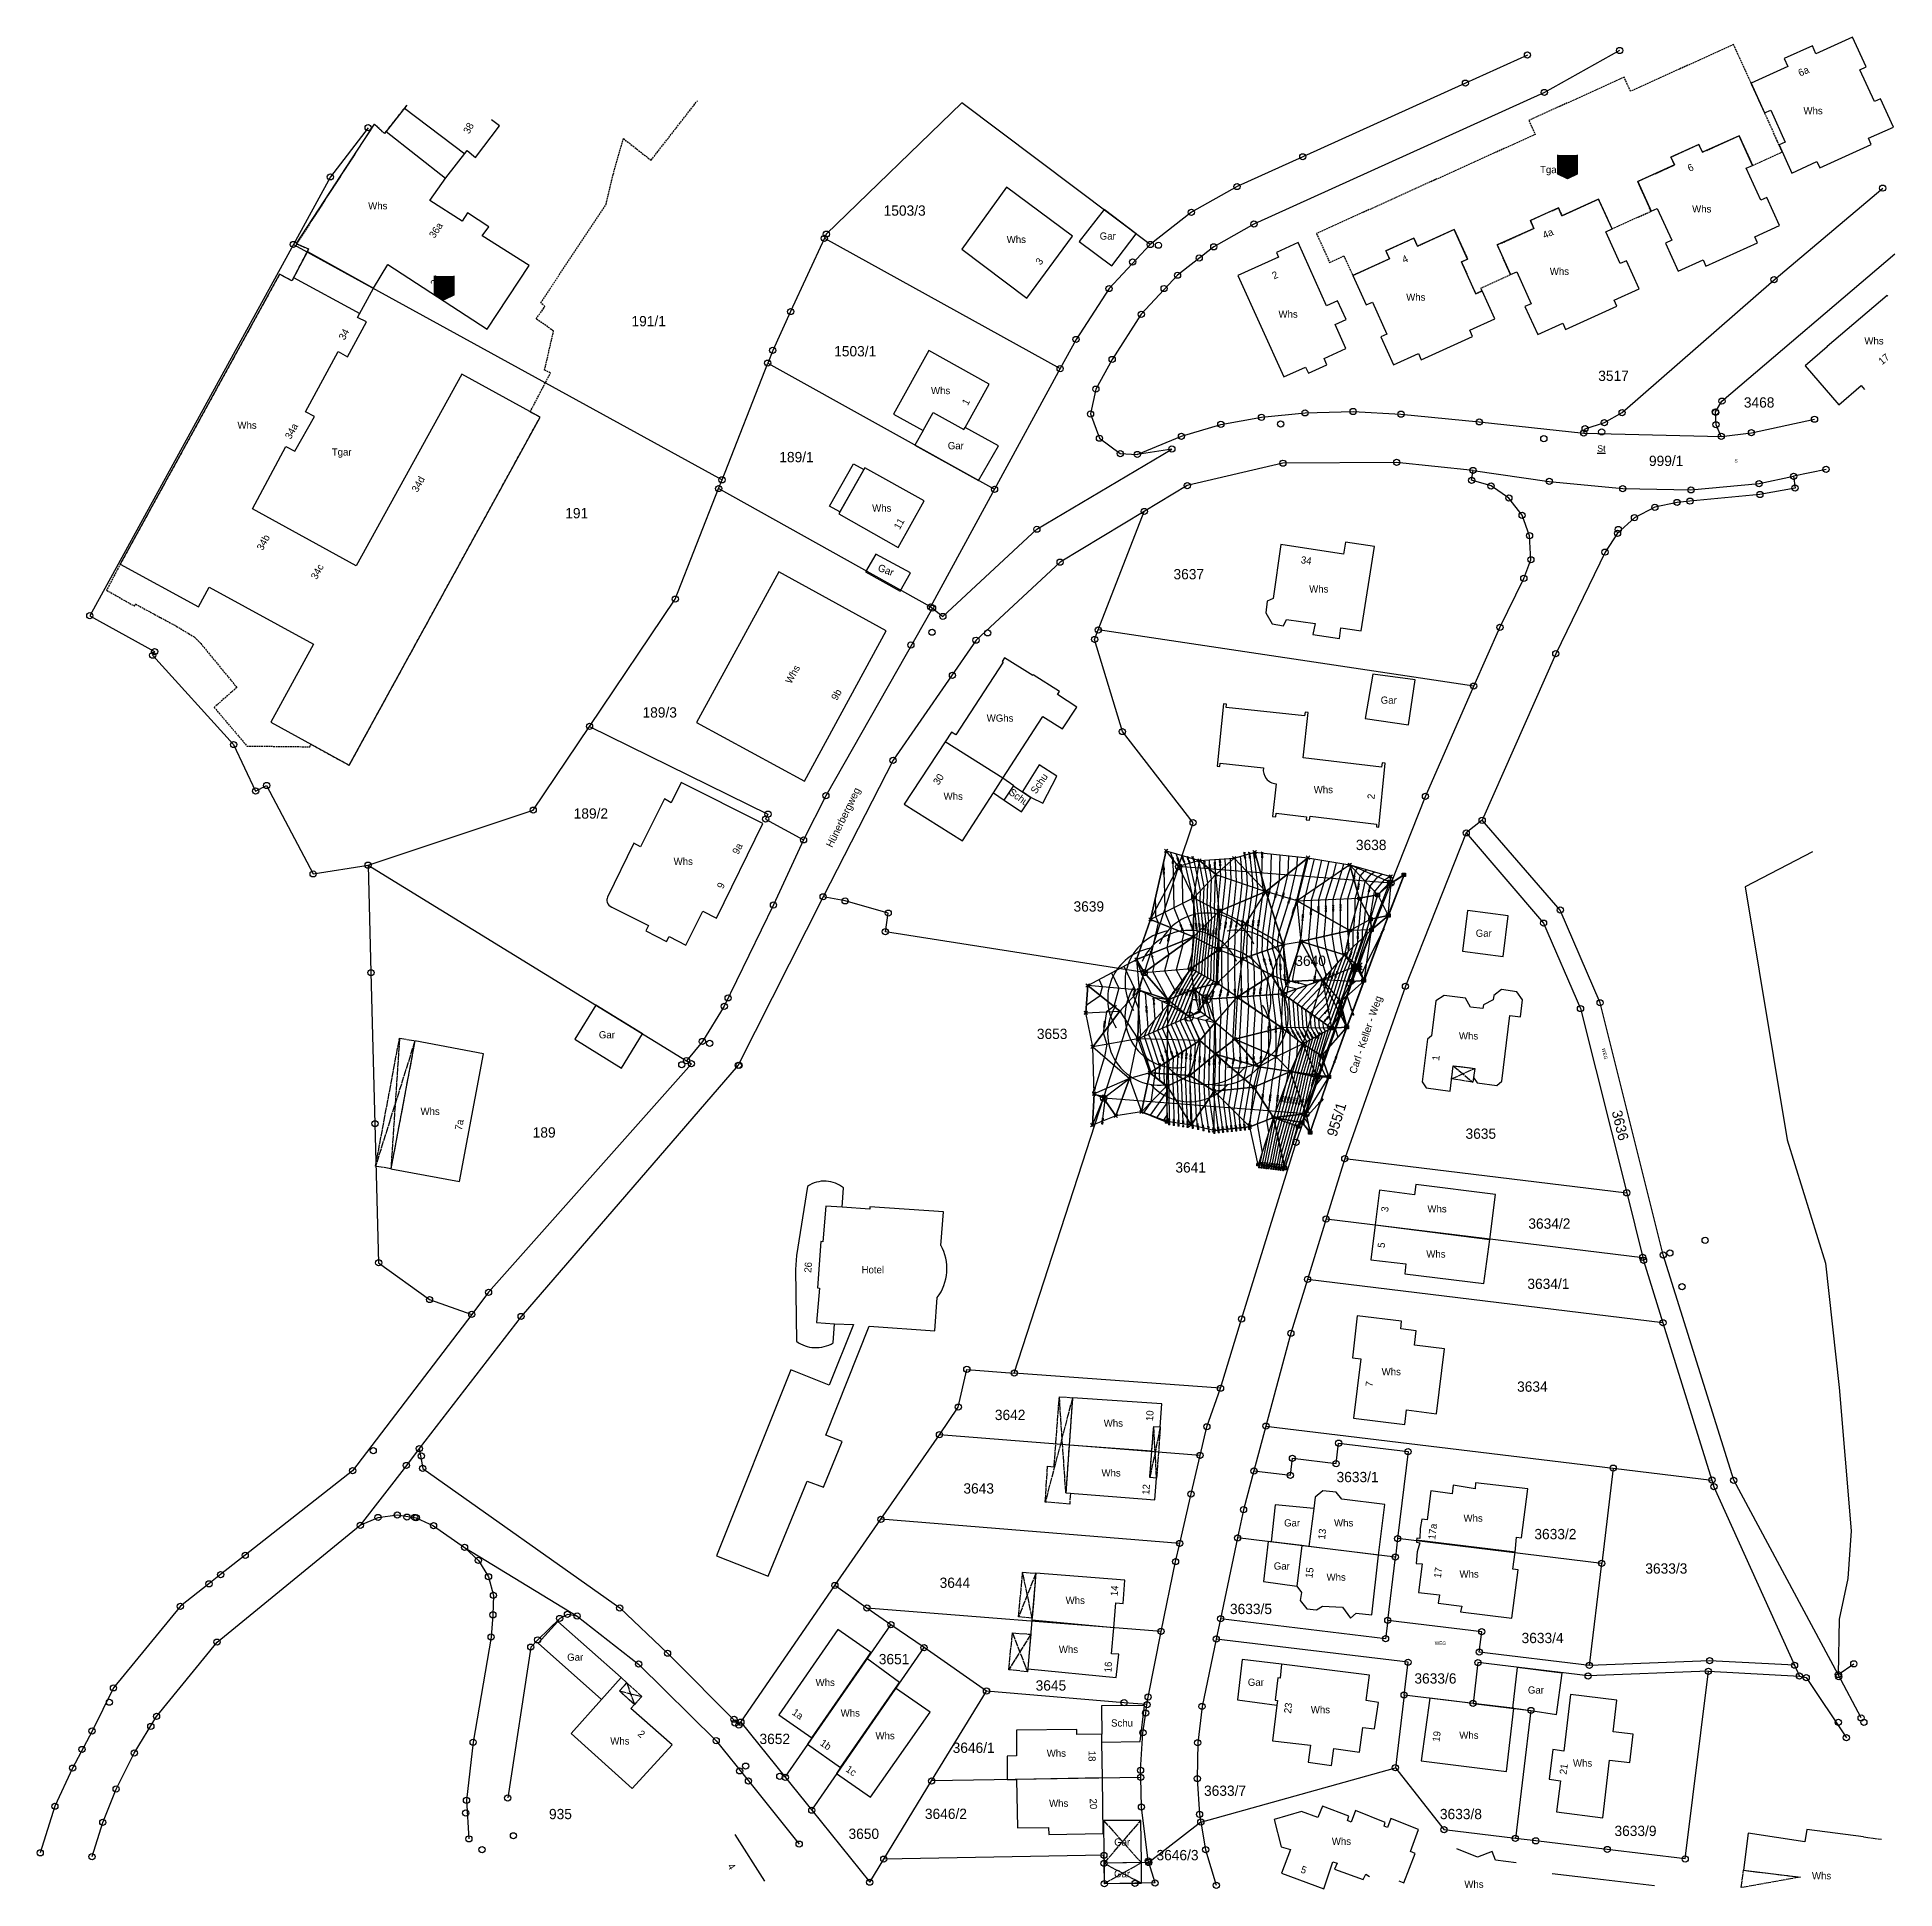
# Model space of a CAD drawing. Extents: x 2 to 3400072, y 373 to 5275873.
# Drawn here: x 3399800.8 to 3400071.9, y 5275602.8 to 5275872.9 of the extents above; entities outside this region: 1.
import ezdxf
from ezdxf.enums import TextEntityAlignment as Align

# ---------------------------------------------------------------- set-up
doc = ezdxf.new("R2010")
doc.units = 0
for name, pattern in [('1600_2028', [0]), ('1600_2031', [1.5, 1, 0, 0, -0.5]), ('1600_2032', [0.5, 0.25, 0, 0, -0.25]), ('1600_2505', [0]), ('1600_2507', [0]), ('1600_2515', [0]), ('AUSGEZOGEN', [0])]:
    doc.linetypes.add(name, pattern=pattern)
doc.layers.get('0').update_dxf_attribs({"color": 1, "linetype": 'CONTINUOUS'})
for name, color, linetype in [('$BRUCH', 7, 'CONTINUOUS'), ('$P_INF_FL', 7, 'AUSGEZOGEN'), ('$P_INF_H', 7, 'AUSGEZOGEN'), ('$P_INF_NR', 7, 'AUSGEZOGEN'), ('$P_INF_X', 7, 'AUSGEZOGEN'), ('$PKT_0', 7, 'CONTINUOUS'), ('AUSSPAREN', 1, 'CONTINUOUS'), ('BÖSCHUNG_OK', 7, 'CONTINUOUS'), ('BÖSCHUNG_UK', 7, 'CONTINUOUS'), ('DGM', 7, 'CONTINUOUS'), ('DGM_HOEHEN', 34, 'CONTINUOUS'), ('DGM_HOEHEN_HAUPT', 24, 'CONTINUOUS'), ('DGM_HOEHEN_TEXT', 7, 'CONTINUOUS'), ('FLURSTÜCKE_GRENZPUNKTE', 255, 'CONTINUOUS'), ('GEBÄUDE', 255, 'CONTINUOUS'), ('GELÄNDEPUNKT', 7, 'CONTINUOUS'), ('LAGEBEZEICHNUNGEN', 255, 'CONTINUOUS'), ('LAMPE', 7, 'CONTINUOUS'), ('LAUBBAUM_25M', 7, 'CONTINUOUS'), ('MAUER_OK', 7, 'CONTINUOUS'), ('MAUER_UK', 7, 'CONTINUOUS'), ('MIGRATIONSOBJEKTE', 7, 'CONTINUOUS'), ('PUNKTTEXTE_VERMARKUNG', 7, 'CONTINUOUS'), ('STELLKANTE_OK', 7, 'CONTINUOUS'), ('STELLKANTE_UK', 7, 'CONTINUOUS'), ('VEGETATION', 255, 'CONTINUOUS'), ('VERKEHR', 255, 'CONTINUOUS')]:
    doc.layers.add(name, color=color, linetype=linetype)
doc.styles.add('ARIAL', font='txt')
doc.styles.add('FLURSTÜCKSNUMMER_-_K_10_70', font='txt')
doc.styles.add('FLURSTÜCKSNUMMER__SCHRÄGST', font='txt')
doc.styles.add('GEBÄUDEFUNKTION__NUR_BW_', font='txt')
doc.styles.add('NAME_-_BAUWERKEN_U__EINRIC', font='txt')
doc.styles.add('PUNKTZUSATZ_VERMARKUNG_APV', font='txt')
doc.styles.add('SIMPLEX', font='SIMPLEX')
doc.styles.add('SONSTIGER_TEXT__BEZEICHNUN', font='txt')
doc.styles.add('TEXTART_7900', font='txt')

# ---------------------------------------------------------------- blocks, each defined once
blk = doc.blocks.new('*U24')
at = {"color": 7, "linetype": 'CONTINUOUS'}
for p, q in [((-0.38168, -0.290077), (-0.38168, 0.473282)), ((0.38168, 0.473282), (0.38168, -0.290077)), ((0, -0.473282), (-0.38168, -0.290077)), ((0.38168, -0.290077), (0, -0.473282))]:
    blk.add_line(p, q, dxfattribs=at)
at = {"color": 7, "linetype": 'CONTINUOUS', "extrusion": (0, 0, -1)}
for points in [[(0.38168, 0.473282), (-0.38168, -0.290077), (0.38168, -0.290077)], [(0.38168, 0.473282), (-0.38168, 0.473282), (-0.38168, -0.290077)], [(0.38168, -0.290077), (-0.38168, -0.290077), (0, -0.473282)]]:
    blk.add_solid(points, dxfattribs=at)
blk = doc.blocks.new('*U25')
at = {"color": 7, "linetype": 'BYBLOCK', "style": 'ARIAL'}
blk.add_text('P', height=0.458, dxfattribs=at).set_placement((-0.309, -0.137))
blk = doc.blocks.new('TIEFGARAGE')
at = {"color": 7, "const_width": 0.000005}
blk.add_lwpolyline([(-0.38168, -0.290077), (-0.38168, 0.473282), (0.38168, 0.473282), (0.38168, -0.290077), (0, -0.473282), (-0.38168, -0.290077)], dxfattribs=at)
at = {"color": 7, "linetype": 'CONTINUOUS'}
blk.add_blockref('*U24', (0, 0), dxfattribs=at)
at = {"layer": 'VERKEHR', "color": 44, "linetype": 'BYBLOCK'}
blk.add_blockref('*U25', (0, 0), dxfattribs=at)
blk = doc.blocks.new('GRENZPUNKT_MIT_ABMARKUNG__')
at = {"color": 0}
blk.add_circle((0, 0), 0.5, dxfattribs=at)
blk = doc.blocks.new('34')
at = {"color": 0}
for p, q in [((-0.5, 0.5), (0.5, -0.5)), ((-0.5, -0.5), (0.5, 0.5))]:
    blk.add_line(p, q, dxfattribs=at)
blk = doc.blocks.new('71', base_point=(0.019231, 0))
at = {"color": 0}
for p, q in [((-0.497863, 0.5), (-0.497863, -0.5)), ((-0.497863, 0.5), (0.497863, 0.5)), ((-0.480769, -0.5), (-0.480769, 0.5)), ((-0.459402, -0.5), (-0.459402, 0.5)), ((-0.438034, -0.5), (-0.438034, 0.5)), ((-0.42094, -0.5), (-0.42094, 0.5)), ((-0.399573, -0.5), (-0.399573, 0.5)), ((-0.378205, -0.5), (-0.378205, 0.5)), ((-0.361111, -0.5), (-0.361111, 0.5)), ((-0.339744, -0.5), (-0.339744, 0.5)), ((-0.318376, -0.5), (-0.318376, 0.5)), ((-0.301282, -0.5), (-0.301282, 0.5)), ((-0.279915, -0.5), (-0.279915, 0.5)), ((-0.258547, -0.5), (-0.258547, 0.5)), ((-0.241453, -0.5), (-0.241453, 0.5)), ((-0.220085, -0.5), (-0.220085, 0.5)), ((-0.198718, -0.5), (-0.198718, 0.5)), ((-0.181624, -0.5), (-0.181624, 0.5)), ((-0.160256, -0.5), (-0.160256, 0.5)), ((-0.138889, -0.5), (-0.138889, 0.5)), ((-0.121795, -0.5), (-0.121795, 0.5)), ((-0.100428, -0.5), (-0.100428, 0.5)), ((-0.07906, -0.5), (-0.07906, 0.5)), ((-0.061966, -0.5), (-0.061966, 0.5)), ((-0.040599, -0.5), (-0.040599, 0.5)), ((-0.019231, -0.5), (-0.019231, 0.5)), ((-0.002137, -0.5), (-0.002137, 0.5)), ((0.019231, -0.5), (0.019231, 0.5)), ((0.040599, -0.5), (0.040599, 0.5)), ((0.057693, -0.5), (0.057693, 0.5)), ((0.07906, -0.5), (0.07906, 0.5)), ((0.100428, -0.5), (0.100428, 0.5)), ((0.117522, -0.5), (0.117522, 0.5)), ((0.138889, -0.5), (0.138889, 0.5)), ((0.160256, -0.5), (0.160256, 0.5)), ((0.177351, -0.5), (0.177351, 0.5)), ((0.198718, -0.5), (0.198718, 0.5)), ((0.220085, -0.5), (0.220085, 0.5)), ((0.237179, -0.5), (0.237179, 0.5)), ((0.258547, -0.5), (0.258547, 0.5)), ((0.279915, -0.5), (0.279915, 0.5)), ((0.297009, -0.5), (0.297009, 0.5)), ((0.318376, -0.5), (0.318376, 0.5)), ((0.339744, -0.5), (0.339744, 0.5)), ((0.356838, -0.5), (0.356838, 0.5)), ((0.378205, -0.5), (0.378205, 0.5)), ((0.399573, -0.5), (0.399573, 0.5)), ((0.416666, -0.5), (0.416666, 0.5)), ((0.438034, -0.5), (0.438034, 0.5)), ((0.459402, -0.5), (0.459402, 0.5)), ((0.476495, -0.5), (0.476495, 0.5)), ((0.497863, 0.5), (0.497863, -0.5)), ((0.497863, -0.5), (-0.497863, -0.5))]:
    blk.add_line(p, q, dxfattribs=at)
blk = doc.blocks.new('139', base_point=(0, -0.001756))
at = {"color": 0}
for centre, radius, start, end in [((0, 0.198947), 0.301054, 23.5569635, 156.4440746), ((-0.175614, 0.098595), 0.301054, 99.3780715, 213.597998), ((0.175614, 0.098595), 0.301054, 340.5040188, 100.6030464), ((-0.175615, -0.102107), 0.301054, 146.3760332, 280.6009987), ((0, -0.001756), 0.025088, 90.0011419, 179.9977162), ((0, -0.001756), 0.025088, 0.0022838, 89.9988581), ((0.175615, -0.102107), 0.301054, 259.3988907, 33.6239912), ((0, -0.001756), 0.025088, 180.0011419, 269.9988581), ((0, -0.001756), 0.025088, 270.0011419, 359.9988581), ((0, -0.198946), 0.301054, 221.6980082, 318.3019918)]:
    blk.add_arc(centre, radius, start, end, dxfattribs=at)
blk = doc.blocks.new('146')
at = {"color": 0}
for p, q in [((-0.5, -0.5), (-0.5, 0.5)), ((-0.5, 0.5), (0.5, 0.5)), ((0.5, 0.5), (0.5, -0.5)), ((0.5, -0.5), (-0.5, -0.5))]:
    blk.add_line(p, q, dxfattribs=at)
blk = doc.blocks.new('147', base_point=(0.019231, 0))
at = {"color": 0}
for p, q in [((-0.497863, -0.5), (-0.497863, 0.5)), ((-0.497863, 0.5), (0.497863, 0.5)), ((-0.480769, -0.5), (-0.480769, 0.5)), ((-0.459402, -0.5), (-0.459402, 0.5)), ((-0.438034, -0.5), (-0.438034, 0.5)), ((-0.42094, -0.5), (-0.42094, 0.5)), ((-0.399573, -0.5), (-0.399573, 0.5)), ((-0.378205, -0.5), (-0.378205, 0.5)), ((-0.361111, -0.5), (-0.361111, 0.5)), ((-0.339744, -0.5), (-0.339744, 0.5)), ((-0.318376, -0.5), (-0.318376, 0.5)), ((-0.301282, -0.5), (-0.301282, 0.5)), ((-0.279915, -0.5), (-0.279915, 0.5)), ((-0.258547, -0.5), (-0.258547, 0.5)), ((-0.241453, -0.5), (-0.241453, 0.5)), ((-0.220085, -0.5), (-0.220085, 0.5)), ((-0.198718, -0.5), (-0.198718, 0.5)), ((-0.181624, -0.5), (-0.181624, 0.5)), ((-0.160256, -0.5), (-0.160256, 0.5)), ((-0.138889, -0.5), (-0.138889, 0.5)), ((-0.121795, -0.5), (-0.121795, 0.5)), ((-0.100428, -0.5), (-0.100428, 0.5)), ((-0.07906, -0.5), (-0.07906, 0.5)), ((-0.061966, -0.5), (-0.061966, 0.5)), ((-0.040599, -0.5), (-0.040599, 0.5)), ((-0.019231, -0.5), (-0.019231, 0.5)), ((-0.002137, -0.5), (-0.002137, 0.5)), ((0.019231, -0.5), (0.019231, 0.5)), ((0.040599, -0.5), (0.040599, 0.5)), ((0.057693, -0.5), (0.057693, 0.5)), ((0.07906, -0.5), (0.07906, 0.5)), ((0.100428, -0.5), (0.100428, 0.5)), ((0.117522, -0.5), (0.117522, 0.5)), ((0.138889, -0.5), (0.138889, 0.5)), ((0.160256, -0.5), (0.160256, 0.5)), ((0.177351, -0.5), (0.177351, 0.5)), ((0.198718, -0.5), (0.198718, 0.5)), ((0.220085, -0.5), (0.220085, 0.5)), ((0.237179, -0.5), (0.237179, 0.5)), ((0.258547, -0.5), (0.258547, 0.5)), ((0.279915, -0.5), (0.279915, 0.5)), ((0.297009, -0.5), (0.297009, 0.5)), ((0.318376, -0.5), (0.318376, 0.5)), ((0.339744, -0.5), (0.339744, 0.5)), ((0.356838, -0.5), (0.356838, 0.5)), ((0.378205, -0.5), (0.378205, 0.5)), ((0.399573, -0.5), (0.399573, 0.5)), ((0.416666, -0.5), (0.416666, 0.5)), ((0.438034, -0.5), (0.438034, 0.5)), ((0.459402, -0.5), (0.459402, 0.5)), ((0.476495, -0.5), (0.476495, 0.5)), ((0.497863, 0.5), (0.497863, -0.5)), ((0.497863, -0.5), (-0.497863, -0.5))]:
    blk.add_line(p, q, dxfattribs=at)
blk = doc.blocks.new('70')
at = {"color": 0}
for p, q in [((-0.5, -0.5), (-0.5, 0.5)), ((-0.5, 0.5), (0.5, 0.5)), ((0.5, 0.5), (0.5, -0.5)), ((0.5, -0.5), (-0.5, -0.5))]:
    blk.add_line(p, q, dxfattribs=at)
blk = doc.blocks.new('138')
at = {"color": 0}
for p, q in [((-0.25, 0.25), (-0.5, 0.5)), ((-0.25, 0), (-0.5, 0)), ((-0.25, -0.25), (-0.25, 0.25)), ((-0.25, 0.25), (0.25, 0.25)), ((0, 0.25), (0, 0.5)), ((0.25, 0.25), (0.5, 0.5)), ((0.25, 0.25), (0.25, -0.25)), ((0.25, 0), (0.5, 0)), ((-0.25, -0.25), (-0.5, -0.5)), ((0.25, -0.25), (-0.25, -0.25)), ((0, -0.25), (0, -0.5)), ((0.25, -0.25), (0.5, -0.5))]:
    blk.add_line(p, q, dxfattribs=at)
blk = doc.blocks.new('*U28')
at = {"layer": 'GEBÄUDE', "color": 7, "linetype": 'BYBLOCK', "style": 'GEBÄUDEFUNKTION__NUR_BW_'}
blk.add_text('Hotel', height=1.05, rotation=0.0091, dxfattribs=at).set_placement((3399921.12, 5275692.61))
blk = doc.blocks.new('*U29')
at = {"layer": 'GEBÄUDE', "color": 7, "linetype": 'BYBLOCK', "style": 'GEBÄUDEFUNKTION__NUR_BW_'}
blk.add_text('Whs', height=1.05, rotation=0.0091, dxfattribs=at).set_placement((3399914.41, 5275632.4))
blk = doc.blocks.new('*U30')
at = {"layer": 'GEBÄUDE', "color": 7, "linetype": 'BYBLOCK', "style": 'GEBÄUDEFUNKTION__NUR_BW_'}
blk.add_text('Whs', height=1.05, rotation=0.0091, dxfattribs=at).set_placement((3399918.07, 5275627.95))
blk = doc.blocks.new('*U31')
at = {"layer": 'GEBÄUDE', "color": 7, "linetype": 'BYBLOCK', "style": 'GEBÄUDEFUNKTION__NUR_BW_'}
blk.add_text('Whs', height=1.05, rotation=0.0091, dxfattribs=at).set_placement((3399923.15, 5275624.63))
blk = doc.blocks.new('*U32')
at = {"layer": 'GEBÄUDE', "color": 7, "linetype": 'BYBLOCK', "style": 'GEBÄUDEFUNKTION__NUR_BW_'}
blk.add_text('Whs', height=1.05, rotation=0.0091, dxfattribs=at).set_placement((3399948.48, 5275614.78))
blk = doc.blocks.new('*U33')
at = {"layer": 'GEBÄUDE', "color": 7, "linetype": 'BYBLOCK', "style": 'GEBÄUDEFUNKTION__NUR_BW_'}
blk.add_text('Whs', height=1.05, rotation=0.0091, dxfattribs=at).set_placement((3399948.14, 5275622.08))
blk = doc.blocks.new('*U34')
at = {"layer": 'GEBÄUDE', "color": 7, "linetype": 'BYBLOCK', "style": 'GEBÄUDEFUNKTION__NUR_BW_'}
blk.add_text('Whs', height=1.05, rotation=0.0091, dxfattribs=at).set_placement((3399949.91, 5275637.23))
blk = doc.blocks.new('*U35')
at = {"layer": 'GEBÄUDE', "color": 7, "linetype": 'BYBLOCK', "style": 'GEBÄUDEFUNKTION__NUR_BW_'}
blk.add_text('Whs', height=1.05, rotation=0.0091, dxfattribs=at).set_placement((3399950.9, 5275644.38))
blk = doc.blocks.new('*U36')
at = {"layer": 'GEBÄUDE', "color": 7, "linetype": 'BYBLOCK', "style": 'GEBÄUDEFUNKTION__NUR_BW_'}
blk.add_text('Whs', height=1.05, rotation=0.0091, dxfattribs=at).set_placement((3399956.13, 5275662.97))
blk = doc.blocks.new('*U37')
at = {"layer": 'GEBÄUDE', "color": 7, "linetype": 'BYBLOCK', "style": 'GEBÄUDEFUNKTION__NUR_BW_'}
blk.add_text('Whs', height=1.05, rotation=0.0091, dxfattribs=at).set_placement((3399956.46, 5275670.23))
blk = doc.blocks.new('*U38')
at = {"layer": 'GEBÄUDE', "color": 7, "linetype": 'BYBLOCK', "style": 'GEBÄUDEFUNKTION__NUR_BW_'}
blk.add_text('Whs', height=1.05, rotation=0.0091, dxfattribs=at).set_placement((3399933.09, 5275761.68))
blk = doc.blocks.new('*U39')
at = {"layer": 'GEBÄUDE', "color": 7, "linetype": 'BYBLOCK', "style": 'GEBÄUDEFUNKTION__NUR_BW_'}
blk.add_text('Whs', height=1.05, rotation=0.0091, dxfattribs=at).set_placement((3399987.11, 5275762.65))
blk = doc.blocks.new('*U40')
at = {"layer": 'GEBÄUDE', "color": 7, "linetype": 'BYBLOCK', "style": 'GEBÄUDEFUNKTION__NUR_BW_'}
blk.add_text('Whs', height=1.05, rotation=0.0091, dxfattribs=at).set_placement((3399986.44, 5275791.92))
blk = doc.blocks.new('*U41')
at = {"layer": 'GEBÄUDE', "color": 7, "linetype": 'BYBLOCK', "style": 'GEBÄUDEFUNKTION__NUR_BW_'}
blk.add_text('Whs', height=1.05, rotation=0.0091, dxfattribs=at).set_placement((3400008.3, 5275726.72))
blk = doc.blocks.new('*U42')
at = {"layer": 'GEBÄUDE', "color": 7, "linetype": 'BYBLOCK', "style": 'GEBÄUDEFUNKTION__NUR_BW_'}
blk.add_text('Whs', height=1.05, rotation=0.0091, dxfattribs=at).set_placement((3399997.02, 5275677.73))
blk = doc.blocks.new('*U43')
at = {"layer": 'GEBÄUDE', "color": 7, "linetype": 'BYBLOCK', "style": 'GEBÄUDEFUNKTION__NUR_BW_'}
blk.add_text('Whs', height=1.05, rotation=0.0091, dxfattribs=at).set_placement((3400003.7, 5275701.49))
blk = doc.blocks.new('*U44')
at = {"layer": 'GEBÄUDE', "color": 7, "linetype": 'BYBLOCK', "style": 'GEBÄUDEFUNKTION__NUR_BW_'}
blk.add_text('Whs', height=1.05, rotation=0.0091, dxfattribs=at).set_placement((3400003.54, 5275694.89))
blk = doc.blocks.new('*U45')
at = {"layer": 'GEBÄUDE', "color": 7, "linetype": 'BYBLOCK', "style": 'GEBÄUDEFUNKTION__NUR_BW_'}
blk.add_text('Whs', height=1.05, rotation=0.0091, dxfattribs=at).set_placement((3400009.09, 5275602.96))
blk = doc.blocks.new('*U46')
at = {"layer": 'GEBÄUDE', "color": 7, "linetype": 'BYBLOCK', "style": 'GEBÄUDEFUNKTION__NUR_BW_'}
blk.add_text('Whs', height=1.05, rotation=0.0091, dxfattribs=at).set_placement((3400024.94, 5275620.64))
blk = doc.blocks.new('*U47')
at = {"layer": 'GEBÄUDE', "color": 7, "linetype": 'BYBLOCK', "style": 'GEBÄUDEFUNKTION__NUR_BW_'}
blk.add_text('Whs', height=1.05, rotation=0.0091, dxfattribs=at).set_placement((3400008.35, 5275624.7))
blk = doc.blocks.new('*U48')
at = {"layer": 'GEBÄUDE', "color": 7, "linetype": 'BYBLOCK', "style": 'GEBÄUDEFUNKTION__NUR_BW_'}
blk.add_text('Whs', height=1.05, rotation=0.0091, dxfattribs=at).set_placement((3399986.68, 5275628.44))
blk = doc.blocks.new('*U49')
at = {"layer": 'GEBÄUDE', "color": 7, "linetype": 'BYBLOCK', "style": 'GEBÄUDEFUNKTION__NUR_BW_'}
blk.add_text('Whs', height=1.05, rotation=0.0091, dxfattribs=at).set_placement((3399988.98, 5275647.76))
blk = doc.blocks.new('*U50')
at = {"layer": 'GEBÄUDE', "color": 7, "linetype": 'BYBLOCK', "style": 'GEBÄUDEFUNKTION__NUR_BW_'}
blk.add_text('Whs', height=1.05, rotation=0.0091, dxfattribs=at).set_placement((3400008.38, 5275648.22))
blk = doc.blocks.new('*U51')
at = {"layer": 'GEBÄUDE', "color": 7, "linetype": 'BYBLOCK', "style": 'GEBÄUDEFUNKTION__NUR_BW_'}
blk.add_text('Whs', height=1.05, rotation=0.0091, dxfattribs=at).set_placement((3400008.97, 5275656.37))
blk = doc.blocks.new('*U52')
at = {"layer": 'GEBÄUDE', "color": 7, "linetype": 'BYBLOCK', "style": 'GEBÄUDEFUNKTION__NUR_BW_'}
blk.add_text('Whs', height=1.05, rotation=0.0091, dxfattribs=at).set_placement((3399990.07, 5275655.68))
blk = doc.blocks.new('*U53')
at = {"layer": 'GEBÄUDE', "color": 7, "linetype": 'BYBLOCK', "style": 'GEBÄUDEFUNKTION__NUR_BW_'}
blk.add_text('Whs', height=1.05, rotation=0.0091, dxfattribs=at).set_placement((3399989.75, 5275609.23))
blk = doc.blocks.new('*U54')
at = {"layer": 'GEBÄUDE', "color": 7, "linetype": 'BYBLOCK', "style": 'GEBÄUDEFUNKTION__NUR_BW_'}
blk.add_text('Whs', height=1.05, rotation=0.0091, dxfattribs=at).set_placement((3400059.82, 5275604.2))
blk = doc.blocks.new('*U55')
at = {"layer": 'GEBÄUDE', "color": 7, "linetype": 'BYBLOCK', "style": 'GEBÄUDEFUNKTION__NUR_BW_'}
blk.add_text('Whs', height=1.05, rotation=0.0091, dxfattribs=at).set_placement((3400058.58, 5275861.68))
blk = doc.blocks.new('*U56')
at = {"layer": 'GEBÄUDE', "color": 7, "linetype": 'BYBLOCK', "style": 'GEBÄUDEFUNKTION__NUR_BW_'}
blk.add_text('Whs', height=1.05, rotation=0.0091, dxfattribs=at).set_placement((3400042.33, 5275847.36))
blk = doc.blocks.new('*U57')
at = {"layer": 'GEBÄUDE', "color": 7, "linetype": 'BYBLOCK', "style": 'GEBÄUDEFUNKTION__NUR_BW_'}
blk.add_text('Whs', height=1.05, rotation=0.0091, dxfattribs=at).set_placement((3399981.96, 5275832.01))
blk = doc.blocks.new('*U58')
at = {"layer": 'GEBÄUDE', "color": 7, "linetype": 'BYBLOCK', "style": 'GEBÄUDEFUNKTION__NUR_BW_'}
blk.add_text('Whs', height=1.05, rotation=0.0091, dxfattribs=at).set_placement((3400000.6, 5275834.49))
blk = doc.blocks.new('*U59')
at = {"layer": 'GEBÄUDE', "color": 7, "linetype": 'BYBLOCK', "style": 'GEBÄUDEFUNKTION__NUR_BW_'}
blk.add_text('Whs', height=1.05, rotation=0.0091, dxfattribs=at).set_placement((3400021.56, 5275838.26))
blk = doc.blocks.new('*U60')
at = {"layer": 'GEBÄUDE', "color": 7, "linetype": 'BYBLOCK', "style": 'GEBÄUDEFUNKTION__NUR_BW_'}
blk.add_text('Whs', height=1.05, rotation=0.0091, dxfattribs=at).set_placement((3400067.47, 5275828.11))
blk = doc.blocks.new('*U61')
at = {"layer": 'GEBÄUDE', "color": 7, "linetype": 'BYBLOCK', "style": 'GEBÄUDEFUNKTION__NUR_BW_'}
blk.add_text('Whs', height=1.05, rotation=0.0091, dxfattribs=at).set_placement((3399942.3, 5275842.9))
blk = doc.blocks.new('*U62')
at = {"layer": 'GEBÄUDE', "color": 7, "linetype": 'BYBLOCK', "style": 'GEBÄUDEFUNKTION__NUR_BW_'}
blk.add_text('Whs', height=1.05, rotation=0.0091, dxfattribs=at).set_placement((3399931.25, 5275820.86))
blk = doc.blocks.new('*U63')
at = {"layer": 'GEBÄUDE', "color": 7, "linetype": 'BYBLOCK', "style": 'GEBÄUDEFUNKTION__NUR_BW_'}
blk.add_text('Whs', height=1.05, rotation=0.0091, dxfattribs=at).set_placement((3399884.44, 5275623.86))
blk = doc.blocks.new('*U64')
at = {"layer": 'GEBÄUDE', "color": 7, "linetype": 'BYBLOCK', "style": 'GEBÄUDEFUNKTION__NUR_BW_'}
blk.add_text('Whs', height=1.05, rotation=0.0091, dxfattribs=at).set_placement((3399849.11, 5275847.81))
blk = doc.blocks.new('*U65')
at = {"layer": 'GEBÄUDE', "color": 7, "linetype": 'BYBLOCK', "style": 'GEBÄUDEFUNKTION__NUR_BW_'}
blk.add_text('Whs', height=1.05, rotation=0.0091, dxfattribs=at).set_placement((3399830.03, 5275815.81))
blk = doc.blocks.new('*U66')
at = {"layer": 'GEBÄUDE', "color": 7, "linetype": 'BYBLOCK', "style": 'GEBÄUDEFUNKTION__NUR_BW_'}
blk.add_text('Whs', height=1.05, rotation=61.3458, dxfattribs=at).set_placement((3399910.84, 5275778.51))
blk = doc.blocks.new('*U67')
at = {"layer": 'GEBÄUDE', "color": 7, "linetype": 'BYBLOCK', "style": 'GEBÄUDEFUNKTION__NUR_BW_'}
blk.add_text('Whs', height=1.05, rotation=0.0091, dxfattribs=at).set_placement((3399893.69, 5275752.17))
blk = doc.blocks.new('*U68')
at = {"layer": 'GEBÄUDE', "color": 7, "linetype": 'BYBLOCK', "style": 'GEBÄUDEFUNKTION__NUR_BW_'}
blk.add_text('Whs', height=1.05, rotation=0.0091, dxfattribs=at).set_placement((3399922.66, 5275803.72))
blk = doc.blocks.new('*U69')
at = {"layer": 'GEBÄUDE', "color": 7, "linetype": 'BYBLOCK', "style": 'GEBÄUDEFUNKTION__NUR_BW_'}
blk.add_text('Whs', height=1.05, rotation=0.0091, dxfattribs=at).set_placement((3399856.75, 5275715.72))
blk = doc.blocks.new('*U70')
at = {"layer": 'GEBÄUDE', "color": 7, "linetype": 'BYBLOCK', "style": 'GEBÄUDEFUNKTION__NUR_BW_'}
blk.add_text('Gar', height=1.05, rotation=0.0091, dxfattribs=at).set_placement((3399957.96, 5275604.49))
blk = doc.blocks.new('*U71')
at = {"layer": 'GEBÄUDE', "color": 7, "linetype": 'BYBLOCK', "style": 'GEBÄUDEFUNKTION__NUR_BW_'}
blk.add_text('Gar', height=1.05, rotation=0.0091, dxfattribs=at).set_placement((3399957.98, 5275609.12))
blk = doc.blocks.new('*U72')
at = {"layer": 'GEBÄUDE', "color": 7, "linetype": 'BYBLOCK', "style": 'GEBÄUDEFUNKTION__NUR_BW_'}
blk.add_text('Schu', height=1.05, rotation=0.0091, dxfattribs=at).set_placement((3399957.53, 5275626.49))
blk = doc.blocks.new('*U73')
at = {"layer": 'GEBÄUDE', "color": 7, "linetype": 'BYBLOCK', "style": 'GEBÄUDEFUNKTION__NUR_BW_'}
blk.add_text('WGhs', height=1.05, rotation=0.0091, dxfattribs=at).set_placement((3399939.38, 5275773.08))
blk = doc.blocks.new('*U74')
at = {"layer": 'GEBÄUDE', "color": 7, "linetype": 'BYBLOCK', "style": 'GEBÄUDEFUNKTION__NUR_BW_'}
blk.add_text('Schu', height=1.05, rotation=324.0039, dxfattribs=at).set_placement((3399942.51, 5275762.57))
blk = doc.blocks.new('*U75')
at = {"layer": 'GEBÄUDE', "color": 7, "linetype": 'BYBLOCK', "style": 'GEBÄUDEFUNKTION__NUR_BW_'}
blk.add_text('Schu', height=1.05, rotation=55.595, dxfattribs=at).set_placement((3399946.57, 5275762.44))
blk = doc.blocks.new('*U76')
at = {"layer": 'GEBÄUDE', "color": 7, "linetype": 'BYBLOCK', "style": 'GEBÄUDEFUNKTION__NUR_BW_'}
blk.add_text('Gar', height=1.05, rotation=0.0091, dxfattribs=at).set_placement((3399996.88, 5275775.7))
blk = doc.blocks.new('*U77')
at = {"layer": 'GEBÄUDE', "color": 7, "linetype": 'BYBLOCK', "style": 'GEBÄUDEFUNKTION__NUR_BW_'}
blk.add_text('Gar', height=1.05, rotation=0.0091, dxfattribs=at).set_placement((3400010.75, 5275741.7))
blk = doc.blocks.new('*U78')
at = {"layer": 'GEBÄUDE', "color": 7, "linetype": 'BYBLOCK', "style": 'GEBÄUDEFUNKTION__NUR_BW_'}
blk.add_text('Gar', height=1.05, rotation=0.0091, dxfattribs=at).set_placement((3400018.36, 5275631.3))
blk = doc.blocks.new('*U79')
at = {"layer": 'GEBÄUDE', "color": 7, "linetype": 'BYBLOCK', "style": 'GEBÄUDEFUNKTION__NUR_BW_'}
blk.add_text('Gar', height=1.05, rotation=0.0091, dxfattribs=at).set_placement((3399977.49, 5275632.43))
blk = doc.blocks.new('*U80')
at = {"layer": 'GEBÄUDE', "color": 7, "linetype": 'BYBLOCK', "style": 'GEBÄUDEFUNKTION__NUR_BW_'}
blk.add_text('Gar', height=1.05, rotation=0.0091, dxfattribs=at).set_placement((3399981.28, 5275649.39))
blk = doc.blocks.new('*U81')
at = {"layer": 'GEBÄUDE', "color": 7, "linetype": 'BYBLOCK', "style": 'GEBÄUDEFUNKTION__NUR_BW_'}
blk.add_text('Gar', height=1.05, rotation=0.0091, dxfattribs=at).set_placement((3399982.78, 5275655.68))
blk = doc.blocks.new('*U82')
at = {"layer": 'GEBÄUDE', "color": 7, "linetype": 'BYBLOCK', "style": 'GEBÄUDEFUNKTION__NUR_BW_'}
blk.add_text('Tgar', height=1.05, rotation=0.0091, dxfattribs=at).set_placement((3400020.14, 5275853.1))
blk = doc.blocks.new('*U83')
at = {"layer": 'GEBÄUDE', "color": 7, "linetype": 'BYBLOCK', "style": 'GEBÄUDEFUNKTION__NUR_BW_'}
blk.add_text('Gar', height=1.05, rotation=0.0091, dxfattribs=at).set_placement((3399955.87, 5275843.4))
blk = doc.blocks.new('*U84')
at = {"layer": 'GEBÄUDE', "color": 7, "linetype": 'BYBLOCK', "style": 'GEBÄUDEFUNKTION__NUR_BW_'}
blk.add_text('Gar', height=1.05, rotation=0.0091, dxfattribs=at).set_placement((3399933.7, 5275812.82))
blk = doc.blocks.new('*U85')
at = {"layer": 'GEBÄUDE', "color": 7, "linetype": 'BYBLOCK', "style": 'GEBÄUDEFUNKTION__NUR_BW_'}
blk.add_text('Gar', height=1.05, rotation=0.0091, dxfattribs=at).set_placement((3399878.15, 5275636.09))
blk = doc.blocks.new('*U86')
at = {"layer": 'GEBÄUDE', "color": 7, "linetype": 'BYBLOCK', "style": 'GEBÄUDEFUNKTION__NUR_BW_'}
blk.add_text('Tgar', height=1.05, rotation=0.0091, dxfattribs=at).set_placement((3399843.8, 5275811.9))
blk = doc.blocks.new('*U87')
at = {"layer": 'GEBÄUDE', "color": 7, "linetype": 'BYBLOCK', "style": 'GEBÄUDEFUNKTION__NUR_BW_'}
blk.add_text('Gar', height=1.05, rotation=339.3085, dxfattribs=at).set_placement((3399923.4, 5275795.13))
blk = doc.blocks.new('*U88')
at = {"layer": 'GEBÄUDE', "color": 7, "linetype": 'BYBLOCK', "style": 'GEBÄUDEFUNKTION__NUR_BW_'}
blk.add_text('Gar', height=1.05, rotation=0.0091, dxfattribs=at).set_placement((3399882.78, 5275726.88))
blk = doc.blocks.new('*U89')
at = {"layer": 'LAGEBEZEICHNUNGEN', "color": 7, "linetype": 'BYBLOCK', "style": 'SONSTIGER_TEXT__BEZEICHNUN'}
blk.add_text('26', height=1.05, rotation=85.4282, dxfattribs=at).set_placement((3399913.77, 5275692.66))
blk = doc.blocks.new('*U90')
at = {"layer": 'LAGEBEZEICHNUNGEN', "color": 7, "linetype": 'BYBLOCK', "style": 'SONSTIGER_TEXT__BEZEICHNUN'}
blk.add_text('1a', height=1.05, rotation=325.1804, dxfattribs=at).set_placement((3399910.87, 5275628.33))
blk = doc.blocks.new('*U91')
at = {"layer": 'LAGEBEZEICHNUNGEN', "color": 7, "linetype": 'BYBLOCK', "style": 'SONSTIGER_TEXT__BEZEICHNUN'}
blk.add_text('1b', height=1.05, rotation=325.1804, dxfattribs=at).set_placement((3399914.96, 5275623.86))
blk = doc.blocks.new('*U92')
at = {"layer": 'LAGEBEZEICHNUNGEN', "color": 7, "linetype": 'BYBLOCK', "style": 'SONSTIGER_TEXT__BEZEICHNUN'}
blk.add_text('1c', height=1.05, rotation=325.1804, dxfattribs=at).set_placement((3399918.7, 5275620.04))
blk = doc.blocks.new('*U93')
at = {"layer": 'LAGEBEZEICHNUNGEN', "color": 7, "linetype": 'BYBLOCK', "style": 'SONSTIGER_TEXT__BEZEICHNUN'}
blk.add_text('20', height=1.05, rotation=271.4352, dxfattribs=at).set_placement((3399954.41, 5275615.98))
blk = doc.blocks.new('*U94')
at = {"layer": 'LAGEBEZEICHNUNGEN', "color": 7, "linetype": 'BYBLOCK', "style": 'SONSTIGER_TEXT__BEZEICHNUN'}
blk.add_text('18', height=1.05, rotation=269.9989, dxfattribs=at).set_placement((3399954.24, 5275622.96))
blk = doc.blocks.new('*U95')
at = {"layer": 'LAGEBEZEICHNUNGEN', "color": 7, "linetype": 'BYBLOCK', "style": 'SONSTIGER_TEXT__BEZEICHNUN'}
blk.add_text('16', height=1.05, rotation=86.3749, dxfattribs=at).set_placement((3399957.58, 5275634.37))
blk = doc.blocks.new('*U96')
at = {"layer": 'LAGEBEZEICHNUNGEN', "color": 7, "linetype": 'BYBLOCK', "style": 'SONSTIGER_TEXT__BEZEICHNUN'}
blk.add_text('14', height=1.05, rotation=86.3749, dxfattribs=at).set_placement((3399958.49, 5275645.48))
blk = doc.blocks.new('*U97')
at = {"layer": 'LAGEBEZEICHNUNGEN', "color": 7, "linetype": 'BYBLOCK', "style": 'SONSTIGER_TEXT__BEZEICHNUN'}
blk.add_text('12', height=1.05, rotation=86.374, dxfattribs=at).set_placement((3399963.11, 5275660.26))
blk = doc.blocks.new('*U98')
at = {"layer": 'LAGEBEZEICHNUNGEN', "color": 7, "linetype": 'BYBLOCK', "style": 'SONSTIGER_TEXT__BEZEICHNUN'}
blk.add_text('10', height=1.05, rotation=86.3749, dxfattribs=at).set_placement((3399963.65, 5275671.02))
blk = doc.blocks.new('*U99')
at = {"layer": 'LAGEBEZEICHNUNGEN', "color": 7, "linetype": 'BYBLOCK', "style": 'SONSTIGER_TEXT__BEZEICHNUN'}
blk.add_text('30', height=1.05, rotation=56.8602, dxfattribs=at).set_placement((3399932.35, 5275763.74))
blk = doc.blocks.new('*U100')
at = {"layer": 'LAGEBEZEICHNUNGEN', "color": 7, "linetype": 'BYBLOCK', "style": 'SONSTIGER_TEXT__BEZEICHNUN'}
blk.add_text('2', height=1.05, rotation=83.6553, dxfattribs=at).set_placement((3399995.96, 5275761.72))
blk = doc.blocks.new('*U101')
at = {"layer": 'LAGEBEZEICHNUNGEN', "color": 7, "linetype": 'BYBLOCK', "style": 'SONSTIGER_TEXT__BEZEICHNUN'}
blk.add_text('34', height=1.05, rotation=351.8094, dxfattribs=at).set_placement((3399985.17, 5275796.2))
blk = doc.blocks.new('*U102')
at = {"layer": 'LAGEBEZEICHNUNGEN', "color": 7, "linetype": 'BYBLOCK', "style": 'SONSTIGER_TEXT__BEZEICHNUN'}
blk.add_text('1', height=1.05, rotation=82.8715, dxfattribs=at).set_placement((3400005.4, 5275723.58))
blk = doc.blocks.new('*U103')
at = {"layer": 'LAGEBEZEICHNUNGEN', "color": 7, "linetype": 'BYBLOCK', "style": 'SONSTIGER_TEXT__BEZEICHNUN'}
blk.add_text('7', height=1.05, rotation=82.9453, dxfattribs=at).set_placement((3399995.69, 5275676.01))
blk = doc.blocks.new('*U104')
at = {"layer": 'LAGEBEZEICHNUNGEN', "color": 7, "linetype": 'BYBLOCK', "style": 'SONSTIGER_TEXT__BEZEICHNUN'}
blk.add_text('3', height=1.05, rotation=82.8382, dxfattribs=at).set_placement((3399997.96, 5275701.5))
blk = doc.blocks.new('*U105')
at = {"layer": 'LAGEBEZEICHNUNGEN', "color": 7, "linetype": 'BYBLOCK', "style": 'SONSTIGER_TEXT__BEZEICHNUN'}
blk.add_text('5', height=1.05, rotation=83.074, dxfattribs=at).set_placement((3399997.45, 5275696.27))
blk = doc.blocks.new('*U106')
at = {"layer": 'LAGEBEZEICHNUNGEN', "color": 7, "linetype": 'BYBLOCK', "style": 'SONSTIGER_TEXT__BEZEICHNUN'}
blk.add_text('21', height=1.05, rotation=82.391, dxfattribs=at).set_placement((3400024, 5275619.45))
blk = doc.blocks.new('*U107')
at = {"layer": 'LAGEBEZEICHNUNGEN', "color": 7, "linetype": 'BYBLOCK', "style": 'SONSTIGER_TEXT__BEZEICHNUN'}
blk.add_text('19', height=1.05, rotation=82.679, dxfattribs=at).set_placement((3400005.46, 5275624.21))
blk = doc.blocks.new('*U108')
at = {"layer": 'LAGEBEZEICHNUNGEN', "color": 7, "linetype": 'BYBLOCK', "style": 'SONSTIGER_TEXT__BEZEICHNUN'}
blk.add_text('23', height=1.05, rotation=82.6609, dxfattribs=at).set_placement((3399983.79, 5275628.35))
blk = doc.blocks.new('*U109')
at = {"layer": 'LAGEBEZEICHNUNGEN', "color": 7, "linetype": 'BYBLOCK', "style": 'SONSTIGER_TEXT__BEZEICHNUN'}
blk.add_text('15', height=1.05, rotation=82.4917, dxfattribs=at).set_placement((3399986.91, 5275648.09))
blk = doc.blocks.new('*U110')
at = {"layer": 'LAGEBEZEICHNUNGEN', "color": 7, "linetype": 'BYBLOCK', "style": 'SONSTIGER_TEXT__BEZEICHNUN'}
blk.add_text('17', height=1.05, rotation=82.9363, dxfattribs=at).set_placement((3400005.67, 5275648.1))
blk = doc.blocks.new('*U111')
at = {"layer": 'LAGEBEZEICHNUNGEN', "color": 7, "linetype": 'BYBLOCK', "style": 'SONSTIGER_TEXT__BEZEICHNUN'}
blk.add_text('17a', height=1.05, rotation=82.9714, dxfattribs=at).set_placement((3400004.83, 5275653.71))
blk = doc.blocks.new('*U112')
at = {"layer": 'LAGEBEZEICHNUNGEN', "color": 7, "linetype": 'BYBLOCK', "style": 'SONSTIGER_TEXT__BEZEICHNUN'}
blk.add_text('13', height=1.05, rotation=83.3647, dxfattribs=at).set_placement((3399988.76, 5275653.74))
blk = doc.blocks.new('*U113')
at = {"layer": 'LAGEBEZEICHNUNGEN', "color": 7, "linetype": 'BYBLOCK', "style": 'SONSTIGER_TEXT__BEZEICHNUN'}
blk.add_text('5', height=1.05, rotation=340.3418, dxfattribs=at).set_placement((3399985.1, 5275605.23))
blk = doc.blocks.new('*U114')
at = {"layer": 'LAGEBEZEICHNUNGEN', "color": 7, "linetype": 'BYBLOCK', "style": 'SONSTIGER_TEXT__BEZEICHNUN'}
blk.add_text('6a', height=1.05, rotation=24.369, dxfattribs=at).set_placement((3400058.1, 5275867.17))
blk = doc.blocks.new('*U115')
at = {"layer": 'LAGEBEZEICHNUNGEN', "color": 7, "linetype": 'BYBLOCK', "style": 'SONSTIGER_TEXT__BEZEICHNUN'}
blk.add_text('6', height=1.05, rotation=24.2709, dxfattribs=at).set_placement((3400041.96, 5275853.27))
blk = doc.blocks.new('*U116')
at = {"layer": 'LAGEBEZEICHNUNGEN', "color": 7, "linetype": 'BYBLOCK', "style": 'SONSTIGER_TEXT__BEZEICHNUN'}
blk.add_text('2', height=1.05, rotation=24.3788, dxfattribs=at).set_placement((3399981.31, 5275837.59))
blk = doc.blocks.new('*U117')
at = {"layer": 'LAGEBEZEICHNUNGEN', "color": 7, "linetype": 'BYBLOCK', "style": 'SONSTIGER_TEXT__BEZEICHNUN'}
blk.add_text('4', height=1.05, rotation=24.3456, dxfattribs=at).set_placement((3400000.28, 5275839.93))
blk = doc.blocks.new('*U118')
at = {"layer": 'LAGEBEZEICHNUNGEN', "color": 7, "linetype": 'BYBLOCK', "style": 'SONSTIGER_TEXT__BEZEICHNUN'}
blk.add_text('4a', height=1.05, rotation=24.2726, dxfattribs=at).set_placement((3400020.79, 5275843.5))
blk = doc.blocks.new('*U119')
at = {"layer": 'LAGEBEZEICHNUNGEN', "color": 7, "linetype": 'BYBLOCK', "style": 'SONSTIGER_TEXT__BEZEICHNUN'}
blk.add_text('17', height=1.05, rotation=40.2689, dxfattribs=at).set_placement((3400070.06, 5275825.07))
blk = doc.blocks.new('*U120')
at = {"layer": 'LAGEBEZEICHNUNGEN', "color": 7, "linetype": 'BYBLOCK', "style": 'SONSTIGER_TEXT__BEZEICHNUN'}
blk.add_text('3', height=1.05, rotation=53.2968, dxfattribs=at).set_placement((3399947.25, 5275839.61))
blk = doc.blocks.new('*U121')
at = {"layer": 'LAGEBEZEICHNUNGEN', "color": 7, "linetype": 'BYBLOCK', "style": 'SONSTIGER_TEXT__BEZEICHNUN'}
blk.add_text('1', height=1.05, rotation=61.0579, dxfattribs=at).set_placement((3399936.61, 5275819.13))
blk = doc.blocks.new('*U122')
at = {"layer": 'LAGEBEZEICHNUNGEN', "color": 7, "linetype": 'BYBLOCK', "style": 'SONSTIGER_TEXT__BEZEICHNUN'}
blk.add_text('4', height=1.05, rotation=302.5227, dxfattribs=at).set_placement((3399901.5, 5275606.13))
blk = doc.blocks.new('*U123')
at = {"layer": 'LAGEBEZEICHNUNGEN', "color": 7, "linetype": 'BYBLOCK', "style": 'SONSTIGER_TEXT__BEZEICHNUN'}
blk.add_text('2', height=1.05, rotation=318.4697, dxfattribs=at).set_placement((3399888.36, 5275625.28))
blk = doc.blocks.new('*U124')
at = {"layer": 'LAGEBEZEICHNUNGEN', "color": 7, "linetype": 'BYBLOCK', "style": 'SONSTIGER_TEXT__BEZEICHNUN'}
blk.add_text('38', height=1.05, rotation=61.2972, dxfattribs=at).set_placement((3399863.84, 5275858.73))
blk = doc.blocks.new('*U125')
at = {"layer": 'LAGEBEZEICHNUNGEN', "color": 7, "linetype": 'BYBLOCK', "style": 'SONSTIGER_TEXT__BEZEICHNUN'}
blk.add_text('36', height=1.05, rotation=56.6361, dxfattribs=at).set_placement((3399858.98, 5275836.46))
blk = doc.blocks.new('*U126')
at = {"layer": 'LAGEBEZEICHNUNGEN', "color": 7, "linetype": 'BYBLOCK', "style": 'SONSTIGER_TEXT__BEZEICHNUN'}
blk.add_text('36a', height=1.05, rotation=56.6361, dxfattribs=at).set_placement((3399858.79, 5275843.51))
blk = doc.blocks.new('*U127')
at = {"layer": 'LAGEBEZEICHNUNGEN', "color": 7, "linetype": 'BYBLOCK', "style": 'SONSTIGER_TEXT__BEZEICHNUN'}
blk.add_text('34c', height=1.05, rotation=61.2936, dxfattribs=at).set_placement((3399841.59, 5275793.72))
blk = doc.blocks.new('*U128')
at = {"layer": 'LAGEBEZEICHNUNGEN', "color": 7, "linetype": 'BYBLOCK', "style": 'SONSTIGER_TEXT__BEZEICHNUN'}
blk.add_text('34', height=1.05, rotation=61.2964, dxfattribs=at).set_placement((3399845.66, 5275828.65))
blk = doc.blocks.new('*U129')
at = {"layer": 'LAGEBEZEICHNUNGEN', "color": 7, "linetype": 'BYBLOCK', "style": 'SONSTIGER_TEXT__BEZEICHNUN'}
blk.add_text('34b', height=1.05, rotation=61.2936, dxfattribs=at).set_placement((3399833.7, 5275797.95))
blk = doc.blocks.new('*U130')
at = {"layer": 'LAGEBEZEICHNUNGEN', "color": 7, "linetype": 'BYBLOCK', "style": 'SONSTIGER_TEXT__BEZEICHNUN'}
blk.add_text('34a', height=1.05, rotation=61.2955, dxfattribs=at).set_placement((3399837.81, 5275814.19))
blk = doc.blocks.new('*U131')
at = {"layer": 'LAGEBEZEICHNUNGEN', "color": 7, "linetype": 'BYBLOCK', "style": 'SONSTIGER_TEXT__BEZEICHNUN'}
blk.add_text('34d', height=1.05, rotation=61.2964, dxfattribs=at).set_placement((3399856.31, 5275806.45))
blk = doc.blocks.new('*U132')
at = {"layer": 'LAGEBEZEICHNUNGEN', "color": 7, "linetype": 'BYBLOCK', "style": 'SONSTIGER_TEXT__BEZEICHNUN'}
blk.add_text('9b', height=1.05, rotation=61.3962, dxfattribs=at).set_placement((3399917.53, 5275776.09))
blk = doc.blocks.new('*U133')
at = {"layer": 'LAGEBEZEICHNUNGEN', "color": 7, "linetype": 'BYBLOCK', "style": 'SONSTIGER_TEXT__BEZEICHNUN'}
blk.add_text('9a', height=1.05, rotation=63.8735, dxfattribs=at).set_placement((3399903.12, 5275753.63))
blk = doc.blocks.new('*U134')
at = {"layer": 'LAGEBEZEICHNUNGEN', "color": 7, "linetype": 'BYBLOCK', "style": 'SONSTIGER_TEXT__BEZEICHNUN'}
blk.add_text('9', height=1.05, rotation=63.617, dxfattribs=at).set_placement((3399900.88, 5275748.6))
blk = doc.blocks.new('*U135')
at = {"layer": 'LAGEBEZEICHNUNGEN', "color": 7, "linetype": 'BYBLOCK', "style": 'SONSTIGER_TEXT__BEZEICHNUN'}
blk.add_text('11', height=1.05, rotation=60.5629, dxfattribs=at).set_placement((3399926.67, 5275801.02))
blk = doc.blocks.new('*U136')
at = {"layer": 'LAGEBEZEICHNUNGEN', "color": 7, "linetype": 'BYBLOCK', "style": 'SONSTIGER_TEXT__BEZEICHNUN'}
blk.add_text('7a', height=1.05, rotation=79.3304, dxfattribs=at).set_placement((3399862.77, 5275713.41))
blk = doc.blocks.new('*U153')
at = {"layer": 'VERKEHR', "color": 7, "linetype": 'BYBLOCK', "style": 'TEXTART_7900'}
blk.add_text('WEG', height=0.5, rotation=283.6337, dxfattribs=at).set_placement((3400029.13, 5275725.38))
blk = doc.blocks.new('*U161')
at = {"layer": 'VERKEHR', "color": 7, "linetype": 'BYBLOCK', "style": 'TEXTART_7900'}
blk.add_text('WEG', height=0.5, rotation=0.0091, dxfattribs=at).set_placement((3400004.77, 5275638.4))
blk = doc.blocks.new('*U171')
at = {"layer": 'VERKEHR', "color": 7, "linetype": 'BYBLOCK', "style": 'TEXTART_7900'}
blk.add_text('S', height=0.5, rotation=0.0091, dxfattribs=at).set_placement((3400048.52, 5275810.88))
blk = doc.blocks.new('*U179')
at = {"layer": 'LAGEBEZEICHNUNGEN', "color": 7, "linetype": 'BYBLOCK', "style": 'NAME_-_BAUWERKEN_U__EINRIC'}
blk.add_text('Carl - Keller - Weg', height=1.08, rotation=71.0869, dxfattribs=at).set_placement((3399993.26, 5275721.62))
blk = doc.blocks.new('*U180')
at = {"layer": 'LAGEBEZEICHNUNGEN', "color": 7, "linetype": 'BYBLOCK', "style": 'NAME_-_BAUWERKEN_U__EINRIC'}
blk.add_text('Hünerbergweg', height=1.08, rotation=63.9596, dxfattribs=at).set_placement((3399916.83, 5275754.63))
blk = doc.blocks.new('*U181')
at = {"layer": 'FLURSTÜCKE_GRENZPUNKTE', "color": 7, "linetype": 'BYBLOCK', "style": 'FLURSTÜCKSNUMMER_-_K_10_70'}
blk.add_text('3653', height=1.5, rotation=0.0091, dxfattribs=at).set_placement((3399946.7, 5275726.79))
blk = doc.blocks.new('*U182')
at = {"layer": 'FLURSTÜCKE_GRENZPUNKTE', "color": 7, "linetype": 'BYBLOCK', "style": 'FLURSTÜCKSNUMMER_-_K_10_70'}
blk.add_text('3652', height=1.5, rotation=0.0091, dxfattribs=at).set_placement((3399906.22, 5275623.94))
blk = doc.blocks.new('*U183')
at = {"layer": 'FLURSTÜCKE_GRENZPUNKTE', "color": 7, "linetype": 'BYBLOCK', "style": 'FLURSTÜCKSNUMMER_-_K_10_70'}
blk.add_text('3651', height=1.5, rotation=0.0091, dxfattribs=at).set_placement((3399923.63, 5275635.58))
blk = doc.blocks.new('*U184')
at = {"layer": 'FLURSTÜCKE_GRENZPUNKTE', "color": 7, "linetype": 'BYBLOCK', "style": 'FLURSTÜCKSNUMMER_-_K_10_70'}
blk.add_text('3650', height=1.5, rotation=0.0091, dxfattribs=at).set_placement((3399919.21, 5275610.1))
blk = doc.blocks.new('*U185')
at = {"layer": 'FLURSTÜCKE_GRENZPUNKTE', "color": 7, "linetype": 'BYBLOCK', "style": 'FLURSTÜCKSNUMMER__SCHRÄGST'}
blk.add_text('3646/3', height=1.5, rotation=0.0091, dxfattribs=at).set_placement((3399964.16, 5275606.99))
blk = doc.blocks.new('*U186')
at = {"layer": 'FLURSTÜCKE_GRENZPUNKTE', "color": 7, "linetype": 'BYBLOCK', "style": 'FLURSTÜCKSNUMMER__SCHRÄGST'}
blk.add_text('3646/2', height=1.5, rotation=0.0091, dxfattribs=at).set_placement((3399930.36, 5275613.01))
blk = doc.blocks.new('*U187')
at = {"layer": 'FLURSTÜCKE_GRENZPUNKTE', "color": 7, "linetype": 'BYBLOCK', "style": 'FLURSTÜCKSNUMMER__SCHRÄGST'}
blk.add_text('3646/1', height=1.5, rotation=0.0091, dxfattribs=at).set_placement((3399934.41, 5275622.65))
blk = doc.blocks.new('*U188')
at = {"layer": 'FLURSTÜCKE_GRENZPUNKTE', "color": 7, "linetype": 'BYBLOCK', "style": 'FLURSTÜCKSNUMMER_-_K_10_70'}
blk.add_text('3645', height=1.5, rotation=0.0091, dxfattribs=at).set_placement((3399946.52, 5275631.74))
blk = doc.blocks.new('*U189')
at = {"layer": 'FLURSTÜCKE_GRENZPUNKTE', "color": 7, "linetype": 'BYBLOCK', "style": 'FLURSTÜCKSNUMMER_-_K_10_70'}
blk.add_text('3644', height=1.5, rotation=0.0091, dxfattribs=at).set_placement((3399932.51, 5275646.72))
blk = doc.blocks.new('*U190')
at = {"layer": 'FLURSTÜCKE_GRENZPUNKTE', "color": 7, "linetype": 'BYBLOCK', "style": 'FLURSTÜCKSNUMMER_-_K_10_70'}
blk.add_text('3643', height=1.5, rotation=0.0091, dxfattribs=at).set_placement((3399935.98, 5275660.48))
blk = doc.blocks.new('*U191')
at = {"layer": 'FLURSTÜCKE_GRENZPUNKTE', "color": 7, "linetype": 'BYBLOCK', "style": 'FLURSTÜCKSNUMMER_-_K_10_70'}
blk.add_text('3642', height=1.5, rotation=0.0091, dxfattribs=at).set_placement((3399940.57, 5275671.2))
blk = doc.blocks.new('*U192')
at = {"layer": 'FLURSTÜCKE_GRENZPUNKTE', "color": 7, "linetype": 'BYBLOCK', "style": 'FLURSTÜCKSNUMMER_-_K_10_70'}
blk.add_text('3641', height=1.5, rotation=0.0091, dxfattribs=at).set_placement((3399966.92, 5275707.31))
blk = doc.blocks.new('*U193')
at = {"layer": 'FLURSTÜCKE_GRENZPUNKTE', "color": 7, "linetype": 'BYBLOCK', "style": 'FLURSTÜCKSNUMMER_-_K_10_70'}
blk.add_text('3640', height=1.5, rotation=0.0091, dxfattribs=at).set_placement((3399984.42, 5275737.45))
blk = doc.blocks.new('*U194')
at = {"layer": 'FLURSTÜCKE_GRENZPUNKTE', "color": 7, "linetype": 'BYBLOCK', "style": 'FLURSTÜCKSNUMMER_-_K_10_70'}
blk.add_text('3639', height=1.5, rotation=0.0091, dxfattribs=at).set_placement((3399952.05, 5275745.38))
blk = doc.blocks.new('*U195')
at = {"layer": 'FLURSTÜCKE_GRENZPUNKTE', "color": 7, "linetype": 'BYBLOCK', "style": 'FLURSTÜCKSNUMMER_-_K_10_70'}
blk.add_text('3638', height=1.5, rotation=0.0091, dxfattribs=at).set_placement((3399993.26, 5275754.35))
blk = doc.blocks.new('*U196')
at = {"layer": 'FLURSTÜCKE_GRENZPUNKTE', "color": 7, "linetype": 'BYBLOCK', "style": 'FLURSTÜCKSNUMMER_-_K_10_70'}
blk.add_text('3637', height=1.5, rotation=0.0091, dxfattribs=at).set_placement((3399966.64, 5275793.85))
blk = doc.blocks.new('*U197')
at = {"layer": 'FLURSTÜCKE_GRENZPUNKTE', "color": 7, "linetype": 'BYBLOCK', "style": 'FLURSTÜCKSNUMMER_-_K_10_70'}
blk.add_text('3636', height=1.5, rotation=283.6328, dxfattribs=at).set_placement((3400030.59, 5275716.18))
blk = doc.blocks.new('*U198')
at = {"layer": 'FLURSTÜCKE_GRENZPUNKTE', "color": 7, "linetype": 'BYBLOCK', "style": 'FLURSTÜCKSNUMMER_-_K_10_70'}
blk.add_text('3635', height=1.5, rotation=0.0091, dxfattribs=at).set_placement((3400009.26, 5275712.23))
blk = doc.blocks.new('*U199')
at = {"layer": 'FLURSTÜCKE_GRENZPUNKTE', "color": 7, "linetype": 'BYBLOCK', "style": 'FLURSTÜCKSNUMMER_-_K_10_70'}
blk.add_text('3634', height=1.5, rotation=0.0091, dxfattribs=at).set_placement((3400016.79, 5275675.33))
blk = doc.blocks.new('*U200')
at = {"layer": 'FLURSTÜCKE_GRENZPUNKTE', "color": 7, "linetype": 'BYBLOCK', "style": 'FLURSTÜCKSNUMMER__SCHRÄGST'}
blk.add_text('3634/2', height=1.5, rotation=0.0091, dxfattribs=at).set_placement((3400018.43, 5275699.11))
blk = doc.blocks.new('*U201')
at = {"layer": 'FLURSTÜCKE_GRENZPUNKTE', "color": 7, "linetype": 'BYBLOCK', "style": 'FLURSTÜCKSNUMMER__SCHRÄGST'}
blk.add_text('3634/1', height=1.5, rotation=0.0091, dxfattribs=at).set_placement((3400018.29, 5275690.33))
blk = doc.blocks.new('*U202')
at = {"layer": 'FLURSTÜCKE_GRENZPUNKTE', "color": 7, "linetype": 'BYBLOCK', "style": 'FLURSTÜCKSNUMMER__SCHRÄGST'}
blk.add_text('3633/9', height=1.5, rotation=0.0091, dxfattribs=at).set_placement((3400031, 5275610.52))
blk = doc.blocks.new('*U203')
at = {"layer": 'FLURSTÜCKE_GRENZPUNKTE', "color": 7, "linetype": 'BYBLOCK', "style": 'FLURSTÜCKSNUMMER__SCHRÄGST'}
blk.add_text('3633/8', height=1.5, rotation=0.0091, dxfattribs=at).set_placement((3400005.52, 5275612.98))
blk = doc.blocks.new('*U204')
at = {"layer": 'FLURSTÜCKE_GRENZPUNKTE', "color": 7, "linetype": 'BYBLOCK', "style": 'FLURSTÜCKSNUMMER__SCHRÄGST'}
blk.add_text('3633/7', height=1.5, rotation=0.0091, dxfattribs=at).set_placement((3399971.1, 5275616.38))
blk = doc.blocks.new('*U205')
at = {"layer": 'FLURSTÜCKE_GRENZPUNKTE', "color": 7, "linetype": 'BYBLOCK', "style": 'FLURSTÜCKSNUMMER__SCHRÄGST'}
blk.add_text('3633/6', height=1.5, rotation=0.0091, dxfattribs=at).set_placement((3400001.8, 5275632.76))
blk = doc.blocks.new('*U206')
at = {"layer": 'FLURSTÜCKE_GRENZPUNKTE', "color": 7, "linetype": 'BYBLOCK', "style": 'FLURSTÜCKSNUMMER__SCHRÄGST'}
blk.add_text('3633/5', height=1.5, rotation=0.0091, dxfattribs=at).set_placement((3399974.88, 5275642.9))
blk = doc.blocks.new('*U207')
at = {"layer": 'FLURSTÜCKE_GRENZPUNKTE', "color": 7, "linetype": 'BYBLOCK', "style": 'FLURSTÜCKSNUMMER__SCHRÄGST'}
blk.add_text('3633/4', height=1.5, rotation=0.0091, dxfattribs=at).set_placement((3400017.44, 5275638.66))
blk = doc.blocks.new('*U208')
at = {"layer": 'FLURSTÜCKE_GRENZPUNKTE', "color": 7, "linetype": 'BYBLOCK', "style": 'FLURSTÜCKSNUMMER__SCHRÄGST'}
blk.add_text('3633/3', height=1.5, rotation=0.0091, dxfattribs=at).set_placement((3400035.5, 5275648.8))
blk = doc.blocks.new('*U209')
at = {"layer": 'FLURSTÜCKE_GRENZPUNKTE', "color": 7, "linetype": 'BYBLOCK', "style": 'FLURSTÜCKSNUMMER__SCHRÄGST'}
blk.add_text('3633/2', height=1.5, rotation=0.0091, dxfattribs=at).set_placement((3400019.31, 5275653.82))
blk = doc.blocks.new('*U210')
at = {"layer": 'FLURSTÜCKE_GRENZPUNKTE', "color": 7, "linetype": 'BYBLOCK', "style": 'FLURSTÜCKSNUMMER__SCHRÄGST'}
blk.add_text('3633/1', height=1.5, rotation=0.0091, dxfattribs=at).set_placement((3399990.44, 5275662.14))
blk = doc.blocks.new('*U211')
at = {"layer": 'FLURSTÜCKE_GRENZPUNKTE', "color": 7, "linetype": 'BYBLOCK', "style": 'FLURSTÜCKSNUMMER_-_K_10_70'}
blk.add_text('3517', height=1.5, rotation=0.0091, dxfattribs=at).set_placement((3400028.63, 5275822.79))
blk = doc.blocks.new('*U212')
at = {"layer": 'FLURSTÜCKE_GRENZPUNKTE', "color": 7, "linetype": 'BYBLOCK', "style": 'FLURSTÜCKSNUMMER_-_K_10_70'}
blk.add_text('3468', height=1.5, rotation=0.0091, dxfattribs=at).set_placement((3400049.88, 5275818.9))
blk = doc.blocks.new('*U213')
at = {"layer": 'FLURSTÜCKE_GRENZPUNKTE', "color": 7, "linetype": 'BYBLOCK', "style": 'FLURSTÜCKSNUMMER__SCHRÄGST'}
blk.add_text('1503/3', height=1.5, rotation=0.0091, dxfattribs=at).set_placement((3399924.34, 5275846.89))
blk = doc.blocks.new('*U214')
at = {"layer": 'FLURSTÜCKE_GRENZPUNKTE', "color": 7, "linetype": 'BYBLOCK', "style": 'FLURSTÜCKSNUMMER__SCHRÄGST'}
blk.add_text('1503/1', height=1.5, rotation=0.0091, dxfattribs=at).set_placement((3399917.12, 5275826.37))
blk = doc.blocks.new('*U215')
at = {"layer": 'FLURSTÜCKE_GRENZPUNKTE', "color": 7, "linetype": 'BYBLOCK', "style": 'FLURSTÜCKSNUMMER__SCHRÄGST'}
blk.add_text('999/1', height=1.5, rotation=0.0091, dxfattribs=at).set_placement((3400036.03, 5275810.38))
blk = doc.blocks.new('*U216')
at = {"layer": 'FLURSTÜCKE_GRENZPUNKTE', "color": 7, "linetype": 'BYBLOCK', "style": 'FLURSTÜCKSNUMMER__SCHRÄGST'}
blk.add_text('955/1', height=1.5, rotation=72.8333, dxfattribs=at).set_placement((3399990.41, 5275712.44))
blk = doc.blocks.new('*U217')
at = {"layer": 'FLURSTÜCKE_GRENZPUNKTE', "color": 7, "linetype": 'BYBLOCK', "style": 'FLURSTÜCKSNUMMER_-_K_10_70'}
blk.add_text('935', height=1.5, rotation=0.0091, dxfattribs=at).set_placement((3399875.5, 5275612.98))
blk = doc.blocks.new('*U218')
at = {"layer": 'FLURSTÜCKE_GRENZPUNKTE', "color": 7, "linetype": 'BYBLOCK', "style": 'FLURSTÜCKSNUMMER__SCHRÄGST'}
blk.add_text('191/1', height=1.5, rotation=0.0091, dxfattribs=at).set_placement((3399887.54, 5275830.76))
blk = doc.blocks.new('*U219')
at = {"layer": 'FLURSTÜCKE_GRENZPUNKTE', "color": 7, "linetype": 'BYBLOCK', "style": 'FLURSTÜCKSNUMMER_-_K_10_70'}
blk.add_text('191', height=1.5, rotation=0.0091, dxfattribs=at).set_placement((3399877.87, 5275802.75))
blk = doc.blocks.new('*U220')
at = {"layer": 'FLURSTÜCKE_GRENZPUNKTE', "color": 7, "linetype": 'BYBLOCK', "style": 'FLURSTÜCKSNUMMER__SCHRÄGST'}
blk.add_text('189/3', height=1.5, rotation=0.0091, dxfattribs=at).set_placement((3399889.15, 5275773.68))
blk = doc.blocks.new('*U221')
at = {"layer": 'FLURSTÜCKE_GRENZPUNKTE', "color": 7, "linetype": 'BYBLOCK', "style": 'FLURSTÜCKSNUMMER__SCHRÄGST'}
blk.add_text('189/2', height=1.5, rotation=0.0091, dxfattribs=at).set_placement((3399879.1, 5275758.94))
blk = doc.blocks.new('*U222')
at = {"layer": 'FLURSTÜCKE_GRENZPUNKTE', "color": 7, "linetype": 'BYBLOCK', "style": 'FLURSTÜCKSNUMMER__SCHRÄGST'}
blk.add_text('189/1', height=1.5, rotation=0.0091, dxfattribs=at).set_placement((3399909.11, 5275810.93))
blk = doc.blocks.new('*U223')
at = {"layer": 'FLURSTÜCKE_GRENZPUNKTE', "color": 7, "linetype": 'BYBLOCK', "style": 'FLURSTÜCKSNUMMER_-_K_10_70'}
blk.add_text('189', height=1.5, rotation=0.0091, dxfattribs=at).set_placement((3399873.12, 5275712.41))
blk = doc.blocks.new('*U548')
at = {"layer": 'PUNKTTEXTE_VERMARKUNG', "color": 7, "linetype": 'BYBLOCK', "style": 'PUNKTZUSATZ_VERMARKUNG_APV'}
blk.add_text('%%USt', height=0.95, rotation=0.0091, dxfattribs=at).set_placement((3400028.49, 5275812.46))
blk = doc.blocks.new('PKT_0')
for p, q in [((-0.35, -0.35), (0.35, 0.35)), ((0.35, -0.35), (-0.35, 0.35))]:
    blk.add_line(p, q)
at = {"layer": '$P_INF_FL'}
blk.add_attdef('CODE', text='', height=0.8, dxfattribs=at).set_placement((0, 1.7), align=Align.CENTER)
at = {"layer": '$P_INF_H'}
blk.add_attdef('H', text='', height=0.8, dxfattribs=at).set_placement((0, -1.4), align=Align.CENTER)
at = {"layer": '$P_INF_NR'}
blk.add_attdef('NR', text='', height=0.8, dxfattribs=at).set_placement((0, 0.7), align=Align.CENTER)
at = {"layer": '$P_INF_X'}
blk.add_attdef('X', text='', height=0.8, dxfattribs=at).set_placement((-0.9, -0.4), align=Align.RIGHT)
blk.add_attdef('Y', (0.7, -0.4), '', height=0.8, dxfattribs=at)
blk = doc.blocks.new('*U570')
at = {"layer": 'DGM_HOEHEN_TEXT', "color": 44, "linetype": 'BYBLOCK', "style": 'SIMPLEX'}
blk.add_text('333.80', height=0.2, rotation=252.9263, dxfattribs=at).set_placement((3399955.09, 5275719.78, 10333.8))
blk = doc.blocks.new('*U571')
at = {"layer": 'DGM_HOEHEN_TEXT', "color": 44, "linetype": 'BYBLOCK', "style": 'SIMPLEX'}
blk.add_text('333.80', height=0.2, rotation=261.8187, dxfattribs=at).set_placement((3399956.55, 5275729.43, 10333.8))
blk = doc.blocks.new('*U572')
at = {"layer": 'DGM_HOEHEN_TEXT', "color": 44, "linetype": 'BYBLOCK', "style": 'SIMPLEX'}
blk.add_text('333.80', height=0.2, rotation=263.1807, dxfattribs=at).set_placement((3399956.24, 5275715.31, 10333.8))
blk = doc.blocks.new('*U573')
at = {"layer": 'DGM_HOEHEN_TEXT', "color": 44, "linetype": 'BYBLOCK', "style": 'SIMPLEX'}
blk.add_text('334.00', height=0.2, rotation=288.2649, dxfattribs=at).set_placement((3399962.44, 5275724.33, 10334))
blk = doc.blocks.new('*U574')
at = {"layer": 'DGM_HOEHEN_TEXT', "color": 44, "linetype": 'BYBLOCK', "style": 'SIMPLEX'}
blk.add_text('334.00', height=0.2, rotation=254.8648, dxfattribs=at).set_placement((3399960.94, 5275734.01, 10334))
blk = doc.blocks.new('*U575')
at = {"layer": 'DGM_HOEHEN_TEXT', "color": 44, "linetype": 'BYBLOCK', "style": 'SIMPLEX'}
blk.add_text('334.20', height=0.2, rotation=272.6357, dxfattribs=at).set_placement((3399963.85, 5275721.99, 10334.2))
blk = doc.blocks.new('*U576')
at = {"layer": 'DGM_HOEHEN_TEXT', "color": 44, "linetype": 'BYBLOCK', "style": 'SIMPLEX'}
blk.add_text('334.20', height=0.2, rotation=274.3856, dxfattribs=at).set_placement((3399962.57, 5275731.58, 10334.2))
blk = doc.blocks.new('*U577')
at = {"layer": 'DGM_HOEHEN_TEXT', "color": 44, "linetype": 'BYBLOCK', "style": 'SIMPLEX'}
blk.add_text('334.40', height=0.2, rotation=267.5354, dxfattribs=at).set_placement((3399964.56, 5275723.27, 10334.4))
blk = doc.blocks.new('*U578')
at = {"layer": 'DGM_HOEHEN_TEXT', "color": 44, "linetype": 'BYBLOCK', "style": 'SIMPLEX'}
blk.add_text('334.40', height=0.2, rotation=274.3856, dxfattribs=at).set_placement((3399963.63, 5275732.76, 10334.4))
blk = doc.blocks.new('*U579')
at = {"layer": 'DGM_HOEHEN_TEXT', "color": 44, "linetype": 'BYBLOCK', "style": 'SIMPLEX'}
blk.add_text('334.40', height=0.2, rotation=285.2653, dxfattribs=at).set_placement((3399963.23, 5275739.57, 10334.4))
blk = doc.blocks.new('*U580')
at = {"layer": 'DGM_HOEHEN_TEXT', "color": 44, "linetype": 'BYBLOCK', "style": 'SIMPLEX'}
blk.add_text('334.60', height=0.2, rotation=338.0335, dxfattribs=at).set_placement((3399965.2, 5275714.83, 10334.6))
blk = doc.blocks.new('*U581')
at = {"layer": 'DGM_HOEHEN_TEXT', "color": 44, "linetype": 'BYBLOCK', "style": 'SIMPLEX'}
blk.add_text('334.60', height=0.2, rotation=288.2649, dxfattribs=at).set_placement((3399964.78, 5275724.44, 10334.6))
blk = doc.blocks.new('*U582')
at = {"layer": 'DGM_HOEHEN_TEXT', "color": 44, "linetype": 'BYBLOCK', "style": 'SIMPLEX'}
blk.add_text('334.60', height=0.2, rotation=270.6067, dxfattribs=at).set_placement((3399965.75, 5275732.83, 10334.6))
blk = doc.blocks.new('*U583')
at = {"layer": 'DGM_HOEHEN_TEXT', "color": 44, "linetype": 'BYBLOCK', "style": 'SIMPLEX'}
blk.add_text('334.60', height=0.2, rotation=257.4337, dxfattribs=at).set_placement((3399965.95, 5275741.98, 10334.6))
blk = doc.blocks.new('*U584')
at = {"layer": 'DGM_HOEHEN_TEXT', "color": 44, "linetype": 'BYBLOCK', "style": 'SIMPLEX'}
blk.add_text('334.60', height=0.2, rotation=271.7401, dxfattribs=at).set_placement((3399965.12, 5275751.75, 10334.6))
blk = doc.blocks.new('*U585')
at = {"layer": 'DGM_HOEHEN_TEXT', "color": 44, "linetype": 'BYBLOCK', "style": 'SIMPLEX'}
blk.add_text('334.80', height=0.2, rotation=270.7119, dxfattribs=at).set_placement((3399965.91, 5275715.2, 10334.8))
blk = doc.blocks.new('*U586')
at = {"layer": 'DGM_HOEHEN_TEXT', "color": 44, "linetype": 'BYBLOCK', "style": 'SIMPLEX'}
blk.add_text('334.80', height=0.2, rotation=288.2649, dxfattribs=at).set_placement((3399965.36, 5275725.09, 10334.8))
blk = doc.blocks.new('*U587')
at = {"layer": 'DGM_HOEHEN_TEXT', "color": 44, "linetype": 'BYBLOCK', "style": 'SIMPLEX'}
blk.add_text('334.80', height=0.2, rotation=54.2262, dxfattribs=at).set_placement((3399966.63, 5275733.36, 10334.8))
blk = doc.blocks.new('*U588')
at = {"layer": 'DGM_HOEHEN_TEXT', "color": 44, "linetype": 'BYBLOCK', "style": 'SIMPLEX'}
blk.add_text('334.80', height=0.2, rotation=291.8364, dxfattribs=at).set_placement((3399967.56, 5275743.46, 10334.8))
blk = doc.blocks.new('*U589')
at = {"layer": 'DGM_HOEHEN_TEXT', "color": 44, "linetype": 'BYBLOCK', "style": 'SIMPLEX'}
blk.add_text('334.80', height=0.2, rotation=271.7401, dxfattribs=at).set_placement((3399966.42, 5275753.3, 10334.8))
blk = doc.blocks.new('*U590')
at = {"layer": 'DGM_HOEHEN_TEXT', "color": 44, "linetype": 'BYBLOCK', "style": 'SIMPLEX'}
blk.add_text('335.00', height=0.2, rotation=270.7119, dxfattribs=at).set_placement((3399966.58, 5275715.1, 10335))
blk = doc.blocks.new('*U591')
at = {"layer": 'DGM_HOEHEN_TEXT', "color": 44, "linetype": 'BYBLOCK', "style": 'SIMPLEX'}
blk.add_text('335.00', height=0.2, rotation=288.2649, dxfattribs=at).set_placement((3399966.18, 5275725.01, 10335))
blk = doc.blocks.new('*U592')
at = {"layer": 'DGM_HOEHEN_TEXT', "color": 44, "linetype": 'BYBLOCK', "style": 'SIMPLEX'}
blk.add_text('335.00', height=0.2, rotation=60.6365, dxfattribs=at).set_placement((3399967.1, 5275733.32, 10335))
blk = doc.blocks.new('*U593')
at = {"layer": 'DGM_HOEHEN_TEXT', "color": 44, "linetype": 'BYBLOCK', "style": 'SIMPLEX'}
blk.add_text('335.00', height=0.2, rotation=291.8364, dxfattribs=at).set_placement((3399969.07, 5275743.57, 10335))
blk = doc.blocks.new('*U594')
at = {"layer": 'DGM_HOEHEN_TEXT', "color": 44, "linetype": 'BYBLOCK', "style": 'SIMPLEX'}
blk.add_text('335.00', height=0.2, rotation=289.9296, dxfattribs=at).set_placement((3399967.1, 5275753.24, 10335))
blk = doc.blocks.new('*U595')
at = {"layer": 'DGM_HOEHEN_TEXT', "color": 44, "linetype": 'BYBLOCK', "style": 'SIMPLEX'}
blk.add_text('335.20', height=0.2, rotation=270.7119, dxfattribs=at).set_placement((3399967.26, 5275715, 10335.2))
blk = doc.blocks.new('*U596')
at = {"layer": 'DGM_HOEHEN_TEXT', "color": 44, "linetype": 'BYBLOCK', "style": 'SIMPLEX'}
blk.add_text('335.20', height=0.2, rotation=288.2649, dxfattribs=at).set_placement((3399966.99, 5275724.93, 10335.2))
blk = doc.blocks.new('*U597')
at = {"layer": 'DGM_HOEHEN_TEXT', "color": 44, "linetype": 'BYBLOCK', "style": 'SIMPLEX'}
blk.add_text('335.20', height=0.2, rotation=60.6365, dxfattribs=at).set_placement((3399967.57, 5275733.26, 10335.2))
blk = doc.blocks.new('*U598')
at = {"layer": 'DGM_HOEHEN_TEXT', "color": 44, "linetype": 'BYBLOCK', "style": 'SIMPLEX'}
blk.add_text('335.20', height=0.2, rotation=276.5157, dxfattribs=at).set_placement((3399969.81, 5275743.7, 10335.2))
blk = doc.blocks.new('*U599')
at = {"layer": 'DGM_HOEHEN_TEXT', "color": 44, "linetype": 'BYBLOCK', "style": 'SIMPLEX'}
blk.add_text('335.20', height=0.2, rotation=289.9296, dxfattribs=at).set_placement((3399967.79, 5275753.42, 10335.2))
blk = doc.blocks.new('*U600')
at = {"layer": 'DGM_HOEHEN_TEXT', "color": 44, "linetype": 'BYBLOCK', "style": 'SIMPLEX'}
blk.add_text('335.40', height=0.2, rotation=270.7119, dxfattribs=at).set_placement((3399967.93, 5275714.89, 10335.4))
blk = doc.blocks.new('*U601')
at = {"layer": 'DGM_HOEHEN_TEXT', "color": 44, "linetype": 'BYBLOCK', "style": 'SIMPLEX'}
blk.add_text('335.40', height=0.2, rotation=267.5354, dxfattribs=at).set_placement((3399967.8, 5275724.89, 10335.4))
blk = doc.blocks.new('*U602')
at = {"layer": 'DGM_HOEHEN_TEXT', "color": 44, "linetype": 'BYBLOCK', "style": 'SIMPLEX'}
blk.add_text('335.40', height=0.2, rotation=60.6365, dxfattribs=at).set_placement((3399968.04, 5275733.21, 10335.4))
blk = doc.blocks.new('*U603')
at = {"layer": 'DGM_HOEHEN_TEXT', "color": 44, "linetype": 'BYBLOCK', "style": 'SIMPLEX'}
blk.add_text('335.40', height=0.2, rotation=276.5157, dxfattribs=at).set_placement((3399970.3, 5275743.65, 10335.4))
blk = doc.blocks.new('*U604')
at = {"layer": 'DGM_HOEHEN_TEXT', "color": 44, "linetype": 'BYBLOCK', "style": 'SIMPLEX'}
blk.add_text('335.40', height=0.2, rotation=289.9296, dxfattribs=at).set_placement((3399968.54, 5275753.43, 10335.4))
blk = doc.blocks.new('*U605')
at = {"layer": 'DGM_HOEHEN_TEXT', "color": 44, "linetype": 'BYBLOCK', "style": 'SIMPLEX'}
blk.add_text('335.60', height=0.2, rotation=270.7119, dxfattribs=at).set_placement((3399968.6, 5275714.79, 10335.6))
blk = doc.blocks.new('*U606')
at = {"layer": 'DGM_HOEHEN_TEXT', "color": 44, "linetype": 'BYBLOCK', "style": 'SIMPLEX'}
blk.add_text('335.60', height=0.2, rotation=267.5354, dxfattribs=at).set_placement((3399968.43, 5275724.79, 10335.6))
blk = doc.blocks.new('*U607')
at = {"layer": 'DGM_HOEHEN_TEXT', "color": 44, "linetype": 'BYBLOCK', "style": 'SIMPLEX'}
blk.add_text('335.60', height=0.2, rotation=68.7045, dxfattribs=at).set_placement((3399968.58, 5275733.13, 10335.6))
blk = doc.blocks.new('*U608')
at = {"layer": 'DGM_HOEHEN_TEXT', "color": 44, "linetype": 'BYBLOCK', "style": 'SIMPLEX'}
blk.add_text('335.60', height=0.2, rotation=276.5157, dxfattribs=at).set_placement((3399970.8, 5275743.6, 10335.6))
blk = doc.blocks.new('*U609')
at = {"layer": 'DGM_HOEHEN_TEXT', "color": 44, "linetype": 'BYBLOCK', "style": 'SIMPLEX'}
blk.add_text('335.60', height=0.2, rotation=289.9296, dxfattribs=at).set_placement((3399969.3, 5275753.41, 10335.6))
blk = doc.blocks.new('*U610')
at = {"layer": 'DGM_HOEHEN_TEXT', "color": 44, "linetype": 'BYBLOCK', "style": 'SIMPLEX'}
blk.add_text('335.80', height=0.2, rotation=278.724, dxfattribs=at).set_placement((3399969.24, 5275714.65, 10335.8))
blk = doc.blocks.new('*U611')
at = {"layer": 'DGM_HOEHEN_TEXT', "color": 44, "linetype": 'BYBLOCK', "style": 'SIMPLEX'}
blk.add_text('335.80', height=0.2, rotation=267.5354, dxfattribs=at).set_placement((3399969.06, 5275724.66, 10335.8))
blk = doc.blocks.new('*U612')
at = {"layer": 'DGM_HOEHEN_TEXT', "color": 44, "linetype": 'BYBLOCK', "style": 'SIMPLEX'}
blk.add_text('335.80', height=0.2, rotation=68.7045, dxfattribs=at).set_placement((3399969.09, 5275733.03, 10335.8))
blk = doc.blocks.new('*U613')
at = {"layer": 'DGM_HOEHEN_TEXT', "color": 44, "linetype": 'BYBLOCK', "style": 'SIMPLEX'}
blk.add_text('335.80', height=0.2, rotation=264.8598, dxfattribs=at).set_placement((3399971.29, 5275743.54, 10335.8))
blk = doc.blocks.new('*U614')
at = {"layer": 'DGM_HOEHEN_TEXT', "color": 44, "linetype": 'BYBLOCK', "style": 'SIMPLEX'}
blk.add_text('336.00', height=0.2, rotation=278.724, dxfattribs=at).set_placement((3399970.02, 5275714.46, 10336))
blk = doc.blocks.new('*U615')
at = {"layer": 'DGM_HOEHEN_TEXT', "color": 44, "linetype": 'BYBLOCK', "style": 'SIMPLEX'}
blk.add_text('336.00', height=0.2, rotation=268.9728, dxfattribs=at).set_placement((3399969.67, 5275724.46, 10336))
blk = doc.blocks.new('*U616')
at = {"layer": 'DGM_HOEHEN_TEXT', "color": 44, "linetype": 'BYBLOCK', "style": 'SIMPLEX'}
blk.add_text('336.00', height=0.2, rotation=274.0415, dxfattribs=at).set_placement((3399969.84, 5275733.24, 10336))
blk = doc.blocks.new('*U617')
at = {"layer": 'DGM_HOEHEN_TEXT', "color": 44, "linetype": 'BYBLOCK', "style": 'SIMPLEX'}
blk.add_text('336.00', height=0.2, rotation=264.8598, dxfattribs=at).set_placement((3399971.62, 5275742.84, 10336))
blk = doc.blocks.new('*U618')
at = {"layer": 'DGM_HOEHEN_TEXT', "color": 44, "linetype": 'BYBLOCK', "style": 'SIMPLEX'}
blk.add_text('336.00', height=0.2, rotation=271.377, dxfattribs=at).set_placement((3399971.04, 5275752.77, 10336))
blk = doc.blocks.new('*U619')
at = {"layer": 'DGM_HOEHEN_TEXT', "color": 44, "linetype": 'BYBLOCK', "style": 'SIMPLEX'}
blk.add_text('336.20', height=0.2, rotation=278.724, dxfattribs=at).set_placement((3399970.81, 5275714.28, 10336.2))
blk = doc.blocks.new('*U620')
at = {"layer": 'DGM_HOEHEN_TEXT', "color": 44, "linetype": 'BYBLOCK', "style": 'SIMPLEX'}
blk.add_text('336.20', height=0.2, rotation=268.9728, dxfattribs=at).set_placement((3399970.37, 5275724.27, 10336.2))
blk = doc.blocks.new('*U621')
at = {"layer": 'DGM_HOEHEN_TEXT', "color": 44, "linetype": 'BYBLOCK', "style": 'SIMPLEX'}
blk.add_text('336.20', height=0.2, rotation=274.0415, dxfattribs=at).set_placement((3399970.33, 5275732.69, 10336.2))
blk = doc.blocks.new('*U622')
at = {"layer": 'DGM_HOEHEN_TEXT', "color": 44, "linetype": 'BYBLOCK', "style": 'SIMPLEX'}
blk.add_text('336.20', height=0.2, rotation=264.8598, dxfattribs=at).set_placement((3399971.97, 5275742.34, 10336.2))
blk = doc.blocks.new('*U623')
at = {"layer": 'DGM_HOEHEN_TEXT', "color": 44, "linetype": 'BYBLOCK', "style": 'SIMPLEX'}
blk.add_text('336.20', height=0.2, rotation=271.377, dxfattribs=at).set_placement((3399971.82, 5275752.28, 10336.2))
blk = doc.blocks.new('*U624')
at = {"layer": 'DGM_HOEHEN_TEXT', "color": 44, "linetype": 'BYBLOCK', "style": 'SIMPLEX'}
blk.add_text('336.40', height=0.2, rotation=278.724, dxfattribs=at).set_placement((3399971.6, 5275714.09, 10336.4))
blk = doc.blocks.new('*U625')
at = {"layer": 'DGM_HOEHEN_TEXT', "color": 44, "linetype": 'BYBLOCK', "style": 'SIMPLEX'}
blk.add_text('336.40', height=0.2, rotation=268.9728, dxfattribs=at).set_placement((3399971.06, 5275724.07, 10336.4))
blk = doc.blocks.new('*U626')
at = {"layer": 'DGM_HOEHEN_TEXT', "color": 44, "linetype": 'BYBLOCK', "style": 'SIMPLEX'}
blk.add_text('336.40', height=0.2, rotation=274.0415, dxfattribs=at).set_placement((3399970.76, 5275732.97, 10336.4))
blk = doc.blocks.new('*U627')
at = {"layer": 'DGM_HOEHEN_TEXT', "color": 44, "linetype": 'BYBLOCK', "style": 'SIMPLEX'}
blk.add_text('336.40', height=0.2, rotation=264.8598, dxfattribs=at).set_placement((3399972.4, 5275742.66, 10336.4))
blk = doc.blocks.new('*U628')
at = {"layer": 'DGM_HOEHEN_TEXT', "color": 44, "linetype": 'BYBLOCK', "style": 'SIMPLEX'}
blk.add_text('336.40', height=0.2, rotation=271.377, dxfattribs=at).set_placement((3399972.57, 5275752.63, 10336.4))
blk = doc.blocks.new('*U629')
at = {"layer": 'DGM_HOEHEN_TEXT', "color": 44, "linetype": 'BYBLOCK', "style": 'SIMPLEX'}
blk.add_text('336.60', height=0.2, rotation=277.433, dxfattribs=at).set_placement((3399972.39, 5275713.92, 10336.6))
blk = doc.blocks.new('*U630')
at = {"layer": 'DGM_HOEHEN_TEXT', "color": 44, "linetype": 'BYBLOCK', "style": 'SIMPLEX'}
blk.add_text('336.60', height=0.2, rotation=268.6717, dxfattribs=at).set_placement((3399971.76, 5275723.88, 10336.6))
blk = doc.blocks.new('*U631')
at = {"layer": 'DGM_HOEHEN_TEXT', "color": 44, "linetype": 'BYBLOCK', "style": 'SIMPLEX'}
blk.add_text('336.60', height=0.2, rotation=67.9297, dxfattribs=at).set_placement((3399971.24, 5275732.26, 10336.6))
blk = doc.blocks.new('*U632')
at = {"layer": 'DGM_HOEHEN_TEXT', "color": 44, "linetype": 'BYBLOCK', "style": 'SIMPLEX'}
blk.add_text('336.60', height=0.2, rotation=264.8598, dxfattribs=at).set_placement((3399972.82, 5275742.98, 10336.6))
blk = doc.blocks.new('*U633')
at = {"layer": 'DGM_HOEHEN_TEXT', "color": 44, "linetype": 'BYBLOCK', "style": 'SIMPLEX'}
blk.add_text('336.60', height=0.2, rotation=271.377, dxfattribs=at).set_placement((3399973.32, 5275752.94, 10336.6))
blk = doc.blocks.new('*U634')
at = {"layer": 'DGM_HOEHEN_TEXT', "color": 44, "linetype": 'BYBLOCK', "style": 'SIMPLEX'}
blk.add_text('336.80', height=0.2, rotation=277.433, dxfattribs=at).set_placement((3399973.03, 5275713.99, 10336.8))
blk = doc.blocks.new('*U635')
at = {"layer": 'DGM_HOEHEN_TEXT', "color": 44, "linetype": 'BYBLOCK', "style": 'SIMPLEX'}
blk.add_text('336.80', height=0.2, rotation=268.6717, dxfattribs=at).set_placement((3399972.46, 5275723.96, 10336.8))
blk = doc.blocks.new('*U636')
at = {"layer": 'DGM_HOEHEN_TEXT', "color": 44, "linetype": 'BYBLOCK', "style": 'SIMPLEX'}
blk.add_text('336.80', height=0.2, rotation=257.4494, dxfattribs=at).set_placement((3399972.39, 5275733.86, 10336.8))
blk = doc.blocks.new('*U637')
at = {"layer": 'DGM_HOEHEN_TEXT', "color": 44, "linetype": 'BYBLOCK', "style": 'SIMPLEX'}
blk.add_text('336.80', height=0.2, rotation=260.4664, dxfattribs=at).set_placement((3399973.39, 5275743.74, 10336.8))
blk = doc.blocks.new('*U638')
at = {"layer": 'DGM_HOEHEN_TEXT', "color": 44, "linetype": 'BYBLOCK', "style": 'SIMPLEX'}
blk.add_text('337.00', height=0.2, rotation=277.433, dxfattribs=at).set_placement((3399973.67, 5275714.06, 10337))
blk = doc.blocks.new('*U639')
at = {"layer": 'DGM_HOEHEN_TEXT', "color": 44, "linetype": 'BYBLOCK', "style": 'SIMPLEX'}
blk.add_text('337.00', height=0.2, rotation=268.9155, dxfattribs=at).set_placement((3399973.29, 5275724.02, 10337))
blk = doc.blocks.new('*U640')
at = {"layer": 'DGM_HOEHEN_TEXT', "color": 44, "linetype": 'BYBLOCK', "style": 'SIMPLEX'}
blk.add_text('337.00', height=0.2, rotation=257.4494, dxfattribs=at).set_placement((3399973.51, 5275733.98, 10337))
blk = doc.blocks.new('*U641')
at = {"layer": 'DGM_HOEHEN_TEXT', "color": 44, "linetype": 'BYBLOCK', "style": 'SIMPLEX'}
blk.add_text('337.00', height=0.2, rotation=260.4664, dxfattribs=at).set_placement((3399974.21, 5275743.92, 10337))
blk = doc.blocks.new('*U642')
at = {"layer": 'DGM_HOEHEN_TEXT', "color": 44, "linetype": 'BYBLOCK', "style": 'SIMPLEX'}
blk.add_text('337.20', height=0.2, rotation=277.433, dxfattribs=at).set_placement((3399974.31, 5275714.13, 10337.2))
blk = doc.blocks.new('*U643')
at = {"layer": 'DGM_HOEHEN_TEXT', "color": 44, "linetype": 'BYBLOCK', "style": 'SIMPLEX'}
blk.add_text('337.20', height=0.2, rotation=257.0829, dxfattribs=at).set_placement((3399974.34, 5275724.09, 10337.2))
blk = doc.blocks.new('*U644')
at = {"layer": 'DGM_HOEHEN_TEXT', "color": 44, "linetype": 'BYBLOCK', "style": 'SIMPLEX'}
blk.add_text('337.20', height=0.2, rotation=257.4494, dxfattribs=at).set_placement((3399974.62, 5275734.04, 10337.2))
blk = doc.blocks.new('*U645')
at = {"layer": 'DGM_HOEHEN_TEXT', "color": 44, "linetype": 'BYBLOCK', "style": 'SIMPLEX'}
blk.add_text('337.20', height=0.2, rotation=260.4664, dxfattribs=at).set_placement((3399975.02, 5275744, 10337.2))
blk = doc.blocks.new('*U646')
at = {"layer": 'DGM_HOEHEN_TEXT', "color": 44, "linetype": 'BYBLOCK', "style": 'SIMPLEX'}
blk.add_text('337.40', height=0.2, rotation=277.433, dxfattribs=at).set_placement((3399974.95, 5275714.19, 10337.4))
blk = doc.blocks.new('*U647')
at = {"layer": 'DGM_HOEHEN_TEXT', "color": 44, "linetype": 'BYBLOCK', "style": 'SIMPLEX'}
blk.add_text('337.40', height=0.2, rotation=257.0829, dxfattribs=at).set_placement((3399975.4, 5275724.13, 10337.4))
blk = doc.blocks.new('*U648')
at = {"layer": 'DGM_HOEHEN_TEXT', "color": 44, "linetype": 'BYBLOCK', "style": 'SIMPLEX'}
blk.add_text('337.40', height=0.2, rotation=271.1189, dxfattribs=at).set_placement((3399975.49, 5275734.09, 10337.4))
blk = doc.blocks.new('*U649')
at = {"layer": 'DGM_HOEHEN_TEXT', "color": 44, "linetype": 'BYBLOCK', "style": 'SIMPLEX'}
blk.add_text('337.40', height=0.2, rotation=260.4664, dxfattribs=at).set_placement((3399975.83, 5275744.08, 10337.4))
blk = doc.blocks.new('*U650')
at = {"layer": 'DGM_HOEHEN_TEXT', "color": 44, "linetype": 'BYBLOCK', "style": 'SIMPLEX'}
blk.add_text('337.60', height=0.2, rotation=277.433, dxfattribs=at).set_placement((3399975.59, 5275714.26, 10337.6))
blk = doc.blocks.new('*U651')
at = {"layer": 'DGM_HOEHEN_TEXT', "color": 44, "linetype": 'BYBLOCK', "style": 'SIMPLEX'}
blk.add_text('337.60', height=0.2, rotation=273.3231, dxfattribs=at).set_placement((3399976.27, 5275724.16, 10337.6))
blk = doc.blocks.new('*U652')
at = {"layer": 'DGM_HOEHEN_TEXT', "color": 44, "linetype": 'BYBLOCK', "style": 'SIMPLEX'}
blk.add_text('337.60', height=0.2, rotation=271.631, dxfattribs=at).set_placement((3399976.44, 5275734.14, 10337.6))
blk = doc.blocks.new('*U653')
at = {"layer": 'DGM_HOEHEN_TEXT', "color": 44, "linetype": 'BYBLOCK', "style": 'SIMPLEX'}
blk.add_text('337.60', height=0.2, rotation=260.4664, dxfattribs=at).set_placement((3399976.63, 5275744.14, 10337.6))
blk = doc.blocks.new('*U654')
at = {"layer": 'DGM_HOEHEN_TEXT', "color": 44, "linetype": 'BYBLOCK', "style": 'SIMPLEX'}
blk.add_text('337.60', height=0.2, rotation=276.4606, dxfattribs=at).set_placement((3399976.89, 5275754.05, 10337.6))
blk = doc.blocks.new('*U655')
at = {"layer": 'DGM_HOEHEN_TEXT', "color": 44, "linetype": 'BYBLOCK', "style": 'SIMPLEX'}
blk.add_text('337.80', height=0.2, rotation=277.433, dxfattribs=at).set_placement((3399976.22, 5275714.33, 10337.8))
blk = doc.blocks.new('*U656')
at = {"layer": 'DGM_HOEHEN_TEXT', "color": 44, "linetype": 'BYBLOCK', "style": 'SIMPLEX'}
blk.add_text('337.80', height=0.2, rotation=273.3231, dxfattribs=at).set_placement((3399977.23, 5275724.21, 10337.8))
blk = doc.blocks.new('*U657')
at = {"layer": 'DGM_HOEHEN_TEXT', "color": 44, "linetype": 'BYBLOCK', "style": 'SIMPLEX'}
blk.add_text('337.80', height=0.2, rotation=263.5729, dxfattribs=at).set_placement((3399977.47, 5275734.2, 10337.8))
blk = doc.blocks.new('*U658')
at = {"layer": 'DGM_HOEHEN_TEXT', "color": 44, "linetype": 'BYBLOCK', "style": 'SIMPLEX'}
blk.add_text('337.80', height=0.2, rotation=262.0391, dxfattribs=at).set_placement((3399977.42, 5275744.17, 10337.8))
blk = doc.blocks.new('*U659')
at = {"layer": 'DGM_HOEHEN_TEXT', "color": 44, "linetype": 'BYBLOCK', "style": 'SIMPLEX'}
blk.add_text('337.80', height=0.2, rotation=276.4606, dxfattribs=at).set_placement((3399977.59, 5275754.07, 10337.8))
blk = doc.blocks.new('*U660')
at = {"layer": 'DGM_HOEHEN_TEXT', "color": 44, "linetype": 'BYBLOCK', "style": 'SIMPLEX'}
blk.add_text('338.00', height=0.2, rotation=277.433, dxfattribs=at).set_placement((3399976.86, 5275714.4, 10338))
blk = doc.blocks.new('*U661')
at = {"layer": 'DGM_HOEHEN_TEXT', "color": 44, "linetype": 'BYBLOCK', "style": 'SIMPLEX'}
blk.add_text('338.00', height=0.2, rotation=268.2959, dxfattribs=at).set_placement((3399978.25, 5275724.27, 10338))
blk = doc.blocks.new('*U662')
at = {"layer": 'DGM_HOEHEN_TEXT', "color": 44, "linetype": 'BYBLOCK', "style": 'SIMPLEX'}
blk.add_text('338.00', height=0.2, rotation=263.5729, dxfattribs=at).set_placement((3399978.37, 5275734.24, 10338))
blk = doc.blocks.new('*U663')
at = {"layer": 'DGM_HOEHEN_TEXT', "color": 44, "linetype": 'BYBLOCK', "style": 'SIMPLEX'}
blk.add_text('338.00', height=0.2, rotation=262.0391, dxfattribs=at).set_placement((3399978.22, 5275744.17, 10338))
blk = doc.blocks.new('*U664')
at = {"layer": 'DGM_HOEHEN_TEXT', "color": 44, "linetype": 'BYBLOCK', "style": 'SIMPLEX'}
blk.add_text('338.00', height=0.2, rotation=276.4606, dxfattribs=at).set_placement((3399978.29, 5275754.08, 10338))
blk = doc.blocks.new('*U665')
at = {"layer": 'DGM_HOEHEN_TEXT', "color": 44, "linetype": 'BYBLOCK', "style": 'SIMPLEX'}
blk.add_text('338.20', height=0.2, rotation=277.433, dxfattribs=at).set_placement((3399977.5, 5275714.47, 10338.2))
blk = doc.blocks.new('*U666')
at = {"layer": 'DGM_HOEHEN_TEXT', "color": 44, "linetype": 'BYBLOCK', "style": 'SIMPLEX'}
blk.add_text('338.20', height=0.2, rotation=268.2959, dxfattribs=at).set_placement((3399979.32, 5275724.31, 10338.2))
blk = doc.blocks.new('*U667')
at = {"layer": 'DGM_HOEHEN_TEXT', "color": 44, "linetype": 'BYBLOCK', "style": 'SIMPLEX'}
blk.add_text('338.20', height=0.2, rotation=263.5729, dxfattribs=at).set_placement((3399979.28, 5275734.29, 10338.2))
blk = doc.blocks.new('*U668')
at = {"layer": 'DGM_HOEHEN_TEXT', "color": 44, "linetype": 'BYBLOCK', "style": 'SIMPLEX'}
blk.add_text('338.20', height=0.2, rotation=262.0391, dxfattribs=at).set_placement((3399979.02, 5275744.18, 10338.2))
blk = doc.blocks.new('*U669')
at = {"layer": 'DGM_HOEHEN_TEXT', "color": 44, "linetype": 'BYBLOCK', "style": 'SIMPLEX'}
blk.add_text('338.20', height=0.2, rotation=268.446, dxfattribs=at).set_placement((3399979.5, 5275754.11, 10338.2))
blk = doc.blocks.new('*U670')
at = {"layer": 'DGM_HOEHEN_TEXT', "color": 44, "linetype": 'BYBLOCK', "style": 'SIMPLEX'}
blk.add_text('338.40', height=0.2, rotation=258.5395, dxfattribs=at).set_placement((3399979.2, 5275708.92, 10338.4))
blk = doc.blocks.new('*U671')
at = {"layer": 'DGM_HOEHEN_TEXT', "color": 44, "linetype": 'BYBLOCK', "style": 'SIMPLEX'}
blk.add_text('338.40', height=0.2, rotation=263.2927, dxfattribs=at).set_placement((3399979.59, 5275718.75, 10338.4))
blk = doc.blocks.new('*U672')
at = {"layer": 'DGM_HOEHEN_TEXT', "color": 44, "linetype": 'BYBLOCK', "style": 'SIMPLEX'}
blk.add_text('338.40', height=0.2, rotation=266.7594, dxfattribs=at).set_placement((3399980.44, 5275728.67, 10338.4))
blk = doc.blocks.new('*U673')
at = {"layer": 'DGM_HOEHEN_TEXT', "color": 44, "linetype": 'BYBLOCK', "style": 'SIMPLEX'}
blk.add_text('338.40', height=0.2, rotation=285.6839, dxfattribs=at).set_placement((3399979.72, 5275738.51, 10338.4))
blk = doc.blocks.new('*U674')
at = {"layer": 'DGM_HOEHEN_TEXT', "color": 44, "linetype": 'BYBLOCK', "style": 'SIMPLEX'}
blk.add_text('338.40', height=0.2, rotation=252.654, dxfattribs=at).set_placement((3399980.58, 5275748.43, 10338.4))
blk = doc.blocks.new('*U675')
at = {"layer": 'DGM_HOEHEN_TEXT', "color": 44, "linetype": 'BYBLOCK', "style": 'SIMPLEX'}
blk.add_text('338.60', height=0.2, rotation=258.5395, dxfattribs=at).set_placement((3399979.55, 5275708.88, 10338.6))
blk = doc.blocks.new('*U676')
at = {"layer": 'DGM_HOEHEN_TEXT', "color": 44, "linetype": 'BYBLOCK', "style": 'SIMPLEX'}
blk.add_text('338.60', height=0.2, rotation=263.2927, dxfattribs=at).set_placement((3399980.69, 5275718.71, 10338.6))
blk = doc.blocks.new('*U677')
at = {"layer": 'DGM_HOEHEN_TEXT', "color": 44, "linetype": 'BYBLOCK', "style": 'SIMPLEX'}
blk.add_text('338.60', height=0.2, rotation=269.9269, dxfattribs=at).set_placement((3399981.46, 5275728.64, 10338.6))
blk = doc.blocks.new('*U678')
at = {"layer": 'DGM_HOEHEN_TEXT', "color": 44, "linetype": 'BYBLOCK', "style": 'SIMPLEX'}
blk.add_text('338.60', height=0.2, rotation=285.6839, dxfattribs=at).set_placement((3399980.58, 5275738.48, 10338.6))
blk = doc.blocks.new('*U679')
at = {"layer": 'DGM_HOEHEN_TEXT', "color": 44, "linetype": 'BYBLOCK', "style": 'SIMPLEX'}
blk.add_text('338.60', height=0.2, rotation=252.654, dxfattribs=at).set_placement((3399981.64, 5275748.33, 10338.6))
blk = doc.blocks.new('*U680')
at = {"layer": 'DGM_HOEHEN_TEXT', "color": 44, "linetype": 'BYBLOCK', "style": 'SIMPLEX'}
blk.add_text('338.80', height=0.2, rotation=258.5395, dxfattribs=at).set_placement((3399979.9, 5275708.84, 10338.8))
blk = doc.blocks.new('*U681')
at = {"layer": 'DGM_HOEHEN_TEXT', "color": 44, "linetype": 'BYBLOCK', "style": 'SIMPLEX'}
blk.add_text('338.80', height=0.2, rotation=263.2927, dxfattribs=at).set_placement((3399981.79, 5275718.64, 10338.8))
blk = doc.blocks.new('*U682')
at = {"layer": 'DGM_HOEHEN_TEXT', "color": 44, "linetype": 'BYBLOCK', "style": 'SIMPLEX'}
blk.add_text('338.80', height=0.2, rotation=269.8858, dxfattribs=at).set_placement((3399982.52, 5275728.58, 10338.8))
blk = doc.blocks.new('*U683')
at = {"layer": 'DGM_HOEHEN_TEXT', "color": 44, "linetype": 'BYBLOCK', "style": 'SIMPLEX'}
blk.add_text('338.80', height=0.2, rotation=272.9258, dxfattribs=at).set_placement((3399981.53, 5275738.48, 10338.8))
blk = doc.blocks.new('*U684')
at = {"layer": 'DGM_HOEHEN_TEXT', "color": 44, "linetype": 'BYBLOCK', "style": 'SIMPLEX'}
blk.add_text('338.80', height=0.2, rotation=256.7919, dxfattribs=at).set_placement((3399982.65, 5275748.22, 10338.8))
blk = doc.blocks.new('*U685')
at = {"layer": 'DGM_HOEHEN_TEXT', "color": 44, "linetype": 'BYBLOCK', "style": 'SIMPLEX'}
blk.add_text('339.00', height=0.2, rotation=258.5395, dxfattribs=at).set_placement((3399980.25, 5275708.79, 10339))
blk = doc.blocks.new('*U686')
at = {"layer": 'DGM_HOEHEN_TEXT', "color": 44, "linetype": 'BYBLOCK', "style": 'SIMPLEX'}
blk.add_text('339.00', height=0.2, rotation=255.0421, dxfattribs=at).set_placement((3399982.53, 5275718.53, 10339))
blk = doc.blocks.new('*U687')
at = {"layer": 'DGM_HOEHEN_TEXT', "color": 44, "linetype": 'BYBLOCK', "style": 'SIMPLEX'}
blk.add_text('339.00', height=0.2, rotation=299.3073, dxfattribs=at).set_placement((3399983.14, 5275728.24, 10339))
blk = doc.blocks.new('*U688')
at = {"layer": 'DGM_HOEHEN_TEXT', "color": 44, "linetype": 'BYBLOCK', "style": 'SIMPLEX'}
blk.add_text('339.00', height=0.2, rotation=272.9258, dxfattribs=at).set_placement((3399982.12, 5275737.79, 10339))
blk = doc.blocks.new('*U689')
at = {"layer": 'DGM_HOEHEN_TEXT', "color": 44, "linetype": 'BYBLOCK', "style": 'SIMPLEX'}
blk.add_text('339.00', height=0.2, rotation=252.654, dxfattribs=at).set_placement((3399983.58, 5275747.52, 10339))
blk = doc.blocks.new('*U690')
at = {"layer": 'DGM_HOEHEN_TEXT', "color": 44, "linetype": 'BYBLOCK', "style": 'SIMPLEX'}
blk.add_text('339.20', height=0.2, rotation=258.5395, dxfattribs=at).set_placement((3399980.6, 5275708.75, 10339.2))
blk = doc.blocks.new('*U691')
at = {"layer": 'DGM_HOEHEN_TEXT', "color": 44, "linetype": 'BYBLOCK', "style": 'SIMPLEX'}
blk.add_text('339.20', height=0.2, rotation=255.0421, dxfattribs=at).set_placement((3399982.96, 5275718.46, 10339.2))
blk = doc.blocks.new('*U692')
at = {"layer": 'DGM_HOEHEN_TEXT', "color": 44, "linetype": 'BYBLOCK', "style": 'SIMPLEX'}
blk.add_text('339.20', height=0.2, rotation=299.3073, dxfattribs=at).set_placement((3399983.88, 5275727.98, 10339.2))
blk = doc.blocks.new('*U693')
at = {"layer": 'DGM_HOEHEN_TEXT', "color": 44, "linetype": 'BYBLOCK', "style": 'SIMPLEX'}
blk.add_text('339.20', height=0.2, rotation=272.9258, dxfattribs=at).set_placement((3399982.75, 5275736.21, 10339.2))
blk = doc.blocks.new('*U694')
at = {"layer": 'DGM_HOEHEN_TEXT', "color": 44, "linetype": 'BYBLOCK', "style": 'SIMPLEX'}
blk.add_text('339.20', height=0.2, rotation=252.654, dxfattribs=at).set_placement((3399984.2, 5275745.99, 10339.2))
blk = doc.blocks.new('*U695')
at = {"layer": 'DGM_HOEHEN_TEXT', "color": 44, "linetype": 'BYBLOCK', "style": 'SIMPLEX'}
blk.add_text('339.40', height=0.2, rotation=258.5395, dxfattribs=at).set_placement((3399980.95, 5275708.71, 10339.4))
blk = doc.blocks.new('*U696')
at = {"layer": 'DGM_HOEHEN_TEXT', "color": 44, "linetype": 'BYBLOCK', "style": 'SIMPLEX'}
blk.add_text('339.40', height=0.2, rotation=255.0421, dxfattribs=at).set_placement((3399983.39, 5275718.4, 10339.4))
blk = doc.blocks.new('*U697')
at = {"layer": 'DGM_HOEHEN_TEXT', "color": 44, "linetype": 'BYBLOCK', "style": 'SIMPLEX'}
blk.add_text('339.40', height=0.2, rotation=299.3073, dxfattribs=at).set_placement((3399984.59, 5275727.79, 10339.4))
blk = doc.blocks.new('*U698')
at = {"layer": 'DGM_HOEHEN_TEXT', "color": 44, "linetype": 'BYBLOCK', "style": 'SIMPLEX'}
blk.add_text('339.40', height=0.2, rotation=345.6542, dxfattribs=at).set_placement((3399984.03, 5275735.1, 10339.4))
blk = doc.blocks.new('*U699')
at = {"layer": 'DGM_HOEHEN_TEXT', "color": 44, "linetype": 'BYBLOCK', "style": 'SIMPLEX'}
blk.add_text('339.40', height=0.2, rotation=264.6482, dxfattribs=at).set_placement((3399985.45, 5275744.99, 10339.4))
blk = doc.blocks.new('*U700')
at = {"layer": 'DGM_HOEHEN_TEXT', "color": 44, "linetype": 'BYBLOCK', "style": 'SIMPLEX'}
blk.add_text('339.60', height=0.2, rotation=258.5395, dxfattribs=at).set_placement((3399981.3, 5275708.67, 10339.6))
blk = doc.blocks.new('*U701')
at = {"layer": 'DGM_HOEHEN_TEXT', "color": 44, "linetype": 'BYBLOCK', "style": 'SIMPLEX'}
blk.add_text('339.60', height=0.2, rotation=255.0421, dxfattribs=at).set_placement((3399983.82, 5275718.34, 10339.6))
blk = doc.blocks.new('*U702')
at = {"layer": 'DGM_HOEHEN_TEXT', "color": 44, "linetype": 'BYBLOCK', "style": 'SIMPLEX'}
blk.add_text('339.60', height=0.2, rotation=299.3073, dxfattribs=at).set_placement((3399985.2, 5275727.76, 10339.6))
blk = doc.blocks.new('*U703')
at = {"layer": 'DGM_HOEHEN_TEXT', "color": 44, "linetype": 'BYBLOCK', "style": 'SIMPLEX'}
blk.add_text('339.60', height=0.2, rotation=259.988, dxfattribs=at).set_placement((3399987.2, 5275736.02, 10339.6))
blk = doc.blocks.new('*U704')
at = {"layer": 'DGM_HOEHEN_TEXT', "color": 44, "linetype": 'BYBLOCK', "style": 'SIMPLEX'}
blk.add_text('339.60', height=0.2, rotation=264.6482, dxfattribs=at).set_placement((3399986.65, 5275745.82, 10339.6))
blk = doc.blocks.new('*U705')
at = {"layer": 'DGM_HOEHEN_TEXT', "color": 44, "linetype": 'BYBLOCK', "style": 'SIMPLEX'}
blk.add_text('339.80', height=0.2, rotation=258.5395, dxfattribs=at).set_placement((3399981.65, 5275708.63, 10339.8))
blk = doc.blocks.new('*U706')
at = {"layer": 'DGM_HOEHEN_TEXT', "color": 44, "linetype": 'BYBLOCK', "style": 'SIMPLEX'}
blk.add_text('339.80', height=0.2, rotation=255.0421, dxfattribs=at).set_placement((3399984.25, 5275718.27, 10339.8))
blk = doc.blocks.new('*U707')
at = {"layer": 'DGM_HOEHEN_TEXT', "color": 44, "linetype": 'BYBLOCK', "style": 'SIMPLEX'}
blk.add_text('339.80', height=0.2, rotation=299.3073, dxfattribs=at).set_placement((3399985.81, 5275727.74, 10339.8))
blk = doc.blocks.new('*U708')
at = {"layer": 'DGM_HOEHEN_TEXT', "color": 44, "linetype": 'BYBLOCK', "style": 'SIMPLEX'}
blk.add_text('339.80', height=0.2, rotation=68.9511, dxfattribs=at).set_placement((3399988.77, 5275735.38, 10339.8))
blk = doc.blocks.new('*U709')
at = {"layer": 'DGM_HOEHEN_TEXT', "color": 44, "linetype": 'BYBLOCK', "style": 'SIMPLEX'}
blk.add_text('339.80', height=0.2, rotation=270.1126, dxfattribs=at).set_placement((3399987.72, 5275746.16, 10339.8))
blk = doc.blocks.new('*U710')
at = {"layer": 'DGM_HOEHEN_TEXT', "color": 44, "linetype": 'BYBLOCK', "style": 'SIMPLEX'}
blk.add_text('340.00', height=0.2, rotation=258.5395, dxfattribs=at).set_placement((3399982, 5275708.58, 10340))
blk = doc.blocks.new('*U711')
at = {"layer": 'DGM_HOEHEN_TEXT', "color": 44, "linetype": 'BYBLOCK', "style": 'SIMPLEX'}
blk.add_text('340.00', height=0.2, rotation=255.0421, dxfattribs=at).set_placement((3399984.68, 5275718.21, 10340))
blk = doc.blocks.new('*U712')
at = {"layer": 'DGM_HOEHEN_TEXT', "color": 44, "linetype": 'BYBLOCK', "style": 'SIMPLEX'}
blk.add_text('340.00', height=0.2, rotation=299.3073, dxfattribs=at).set_placement((3399986.42, 5275727.72, 10340))
blk = doc.blocks.new('*U713')
at = {"layer": 'DGM_HOEHEN_TEXT', "color": 44, "linetype": 'BYBLOCK', "style": 'SIMPLEX'}
blk.add_text('340.00', height=0.2, rotation=68.9511, dxfattribs=at).set_placement((3399989.29, 5275735.49, 10340))
blk = doc.blocks.new('*U714')
at = {"layer": 'DGM_HOEHEN_TEXT', "color": 44, "linetype": 'BYBLOCK', "style": 'SIMPLEX'}
blk.add_text('340.00', height=0.2, rotation=270.1126, dxfattribs=at).set_placement((3399988.79, 5275746.25, 10340))
blk = doc.blocks.new('*U715')
at = {"layer": 'DGM_HOEHEN_TEXT', "color": 44, "linetype": 'BYBLOCK', "style": 'SIMPLEX'}
blk.add_text('340.20', height=0.2, rotation=258.5395, dxfattribs=at).set_placement((3399982.35, 5275708.54, 10340.2))
blk = doc.blocks.new('*U716')
at = {"layer": 'DGM_HOEHEN_TEXT', "color": 44, "linetype": 'BYBLOCK', "style": 'SIMPLEX'}
blk.add_text('340.20', height=0.2, rotation=255.0421, dxfattribs=at).set_placement((3399985.1, 5275718.15, 10340.2))
blk = doc.blocks.new('*U717')
at = {"layer": 'DGM_HOEHEN_TEXT', "color": 44, "linetype": 'BYBLOCK', "style": 'SIMPLEX'}
blk.add_text('340.20', height=0.2, rotation=299.3073, dxfattribs=at).set_placement((3399987.04, 5275727.7, 10340.2))
blk = doc.blocks.new('*U718')
at = {"layer": 'DGM_HOEHEN_TEXT', "color": 44, "linetype": 'BYBLOCK', "style": 'SIMPLEX'}
blk.add_text('340.20', height=0.2, rotation=68.9511, dxfattribs=at).set_placement((3399989.8, 5275735.59, 10340.2))
blk = doc.blocks.new('*U719')
at = {"layer": 'DGM_HOEHEN_TEXT', "color": 44, "linetype": 'BYBLOCK', "style": 'SIMPLEX'}
blk.add_text('340.20', height=0.2, rotation=270.1126, dxfattribs=at).set_placement((3399989.86, 5275746.35, 10340.2))
blk = doc.blocks.new('*U720')
at = {"layer": 'DGM_HOEHEN_TEXT', "color": 44, "linetype": 'BYBLOCK', "style": 'SIMPLEX'}
blk.add_text('340.40', height=0.2, rotation=258.5395, dxfattribs=at).set_placement((3399982.7, 5275708.5, 10340.4))
blk = doc.blocks.new('*U721')
at = {"layer": 'DGM_HOEHEN_TEXT', "color": 44, "linetype": 'BYBLOCK', "style": 'SIMPLEX'}
blk.add_text('340.40', height=0.2, rotation=257.4694, dxfattribs=at).set_placement((3399985.5, 5275718.09, 10340.4))
blk = doc.blocks.new('*U722')
at = {"layer": 'DGM_HOEHEN_TEXT', "color": 44, "linetype": 'BYBLOCK', "style": 'SIMPLEX'}
blk.add_text('340.40', height=0.2, rotation=253.4395, dxfattribs=at).set_placement((3399987.92, 5275727.78, 10340.4))
blk = doc.blocks.new('*U723')
at = {"layer": 'DGM_HOEHEN_TEXT', "color": 44, "linetype": 'BYBLOCK', "style": 'SIMPLEX'}
blk.add_text('340.40', height=0.2, rotation=251.9037, dxfattribs=at).set_placement((3399990.47, 5275736.69, 10340.4))
blk = doc.blocks.new('*U724')
at = {"layer": 'DGM_HOEHEN_TEXT', "color": 44, "linetype": 'BYBLOCK', "style": 'SIMPLEX'}
blk.add_text('340.40', height=0.2, rotation=270.1126, dxfattribs=at).set_placement((3399990.93, 5275746.44, 10340.4))
blk = doc.blocks.new('*U725')
at = {"layer": 'DGM_HOEHEN_TEXT', "color": 44, "linetype": 'BYBLOCK', "style": 'SIMPLEX'}
blk.add_text('340.60', height=0.2, rotation=254.6778, dxfattribs=at).set_placement((3399984.23, 5275712.56, 10340.6))
blk = doc.blocks.new('*U726')
at = {"layer": 'DGM_HOEHEN_TEXT', "color": 44, "linetype": 'BYBLOCK', "style": 'SIMPLEX'}
blk.add_text('340.60', height=0.2, rotation=253.6592, dxfattribs=at).set_placement((3399986.91, 5275722.18, 10340.6))
blk = doc.blocks.new('*U727')
at = {"layer": 'DGM_HOEHEN_TEXT', "color": 44, "linetype": 'BYBLOCK', "style": 'SIMPLEX'}
blk.add_text('340.60', height=0.2, rotation=46.9034, dxfattribs=at).set_placement((3399988.76, 5275730.48, 10340.6))
blk = doc.blocks.new('*U728')
at = {"layer": 'DGM_HOEHEN_TEXT', "color": 44, "linetype": 'BYBLOCK', "style": 'SIMPLEX'}
blk.add_text('340.60', height=0.2, rotation=269.3725, dxfattribs=at).set_placement((3399992.09, 5275740.83, 10340.6))
blk = doc.blocks.new('*U729')
at = {"layer": 'DGM_HOEHEN_TEXT', "color": 44, "linetype": 'BYBLOCK', "style": 'SIMPLEX'}
blk.add_text('340.60', height=0.2, rotation=259.2877, dxfattribs=at).set_placement((3399992.98, 5275750.69, 10340.6))
blk = doc.blocks.new('*U730')
at = {"layer": 'DGM_HOEHEN_TEXT', "color": 44, "linetype": 'BYBLOCK', "style": 'SIMPLEX'}
blk.add_text('340.80', height=0.2, rotation=47.2639, dxfattribs=at).set_placement((3399987.89, 5275717.3, 10340.8))
blk = doc.blocks.new('*U731')
at = {"layer": 'DGM_HOEHEN_TEXT', "color": 44, "linetype": 'BYBLOCK', "style": 'SIMPLEX'}
blk.add_text('340.80', height=0.2, rotation=257.4694, dxfattribs=at).set_placement((3399986.94, 5275720.83, 10340.8))
blk = doc.blocks.new('*U732')
at = {"layer": 'DGM_HOEHEN_TEXT', "color": 44, "linetype": 'BYBLOCK', "style": 'SIMPLEX'}
blk.add_text('340.80', height=0.2, rotation=46.9034, dxfattribs=at).set_placement((3399988.77, 5275729.36, 10340.8))
blk = doc.blocks.new('*U733')
at = {"layer": 'DGM_HOEHEN_TEXT', "color": 44, "linetype": 'BYBLOCK', "style": 'SIMPLEX'}
blk.add_text('340.80', height=0.2, rotation=252.2143, dxfattribs=at).set_placement((3399992.55, 5275739.63, 10340.8))
blk = doc.blocks.new('*U734')
at = {"layer": 'DGM_HOEHEN_TEXT', "color": 44, "linetype": 'BYBLOCK', "style": 'SIMPLEX'}
blk.add_text('340.80', height=0.2, rotation=259.2877, dxfattribs=at).set_placement((3399993.6, 5275749.5, 10340.8))
blk = doc.blocks.new('*U735')
at = {"layer": 'DGM_HOEHEN_TEXT', "color": 44, "linetype": 'BYBLOCK', "style": 'SIMPLEX'}
blk.add_text('341.00', height=0.2, rotation=69.6153, dxfattribs=at).set_placement((3399990.19, 5275723.34, 10341))
blk = doc.blocks.new('*U736')
at = {"layer": 'DGM_HOEHEN_TEXT', "color": 44, "linetype": 'BYBLOCK', "style": 'SIMPLEX'}
blk.add_text('341.00', height=0.2, rotation=295.7752, dxfattribs=at).set_placement((3399987.78, 5275723.38, 10341))
blk = doc.blocks.new('*U737')
at = {"layer": 'DGM_HOEHEN_TEXT', "color": 44, "linetype": 'BYBLOCK', "style": 'SIMPLEX'}
blk.add_text('341.00', height=0.2, rotation=69.3693, dxfattribs=at).set_placement((3399990.6, 5275731.91, 10341))
blk = doc.blocks.new('*U738')
at = {"layer": 'DGM_HOEHEN_TEXT', "color": 44, "linetype": 'BYBLOCK', "style": 'SIMPLEX'}
blk.add_text('341.00', height=0.2, rotation=269.3725, dxfattribs=at).set_placement((3399993.46, 5275742.38, 10341))
blk = doc.blocks.new('*U739')
at = {"layer": 'DGM_HOEHEN_TEXT', "color": 44, "linetype": 'BYBLOCK', "style": 'SIMPLEX'}
blk.add_text('341.20', height=0.2, rotation=288.3807, dxfattribs=at).set_placement((3399992.52, 5275731.12, 10341.2))
blk = doc.blocks.new('*U740')
at = {"layer": 'DGM_HOEHEN_TEXT', "color": 44, "linetype": 'BYBLOCK', "style": 'SIMPLEX'}
blk.add_text('341.20', height=0.2, rotation=252.2143, dxfattribs=at).set_placement((3399993.44, 5275739.38, 10341.2))
blk = doc.blocks.new('*U741')
at = {"layer": 'DGM_HOEHEN_TEXT', "color": 44, "linetype": 'BYBLOCK', "style": 'SIMPLEX'}
blk.add_text('341.20', height=0.2, rotation=259.2877, dxfattribs=at).set_placement((3399995.22, 5275749.16, 10341.2))
blk = doc.blocks.new('*U742')
at = {"layer": 'DGM_HOEHEN_TEXT', "color": 44, "linetype": 'BYBLOCK', "style": 'SIMPLEX'}
blk.add_text('341.40', height=0.2, rotation=63.4986, dxfattribs=at).set_placement((3399997, 5275741.99, 10341.4))
blk = doc.blocks.new('*U743')
at = {"layer": 'DGM_HOEHEN_TEXT', "color": 44, "linetype": 'BYBLOCK', "style": 'SIMPLEX'}
blk.add_text('341.40', height=0.2, rotation=31.7234, dxfattribs=at).set_placement((3399992.13, 5275734.39, 10341.4))

msp = doc.modelspace()

# ---------------------------------------------------------------- linework, layer by layer
at = {"layer": '$BRUCH', "linetype": 'BYBLOCK'}
for points in [[(3399986.61, 5275713.15), (3399989.33, 5275721.23), (3399991.95, 5275728.49), (3399994.45, 5275735.28), (3399998, 5275744.81), (3400000.3, 5275750.72), (3400000.27, 5275750.73), (3399997.99, 5275744.82), (3399994.4, 5275735.31), (3399991.91, 5275728.5), (3399989.3, 5275721.26), (3399986.57, 5275713.16)], [(3399965.67, 5275714.68), (3399965.7, 5275714.75), (3399965.72, 5275719.93), (3399965.88, 5275732.51), (3399965.82, 5275732.53), (3399965.64, 5275719.92)]]:
    msp.add_lwpolyline(points, close=True, dxfattribs=at)
for points in [[(3399982.87, 5275707.97), (3399984.84, 5275714.02), (3399987.45, 5275721.53), (3399988.26, 5275724.32), (3399989.68, 5275728.39), (3399991.03, 5275732.22), (3399992.94, 5275737.31), (3399995.4, 5275744.26), (3399996.44, 5275747.8)], [(3399985.41, 5275714.61), (3399987.66, 5275721.23), (3399990.95, 5275730.44), (3399992.67, 5275735.2), (3399995.54, 5275742.72), (3399998.19, 5275749.69)], [(3399969.62, 5275747.4), (3399969.54, 5275741.7), (3399969.24, 5275737.07)], [(3399973, 5275734.95), (3399973.24, 5275739.81), (3399973.31, 5275745.46)], [(3399993.73, 5275747.32), (3399992.38, 5275742.6), (3399991.58, 5275739.08), (3399988.37, 5275735.4), (3399985.52, 5275726.09), (3399983.7, 5275722.03), (3399981.24, 5275715.35), (3399978.99, 5275708.44)]]:
    msp.add_lwpolyline(points, dxfattribs=at)
at = {"layer": 'AUSSPAREN', "linetype": 'BYBLOCK'}
msp.add_lwpolyline([(3399982.87, 5275707.97), (3399978.99, 5275708.44), (3399977.79, 5275714), (3399972.53, 5275713.44), (3399969.2, 5275714.23), (3399965.7, 5275714.75), (3399965.67, 5275714.68), (3399961.96, 5275716.16), (3399958.21, 5275715.57), (3399954.8, 5275714.22), (3399955.05, 5275718.81), (3399954.85, 5275725.66), (3399953.84, 5275730.61), (3399954.12, 5275734.61), (3399961.24, 5275738.37), (3399963.27, 5275744.23), (3399965.56, 5275754.25), (3399970.43, 5275752.82), (3399975.48, 5275753.16), (3399978.49, 5275754.05), (3399986.27, 5275753.24), (3399992.37, 5275752.2), (3399998.37, 5275750.5), (3399998.19, 5275749.69), (3399998.4, 5275749.53), (3400000.27, 5275750.73), (3400000.3, 5275750.72), (3399998, 5275744.81), (3399994.45, 5275735.28), (3399991.95, 5275728.49), (3399989.33, 5275721.23), (3399986.61, 5275713.15), (3399986.57, 5275713.16), (3399985.41, 5275714.61), (3399984.84, 5275714.02)], close=True, dxfattribs=at)
at = {"layer": 'DGM', "color": 0, "linetype": 'BYBLOCK'}
for points in [[(3399965.56, 5275754.25, 334.66), (3399963.27, 5275744.23, 334.27), (3399967.39, 5275751.93, 334.92)], [(3399965.56, 5275754.25, 334.66), (3399970.43, 5275752.82, 335.81), (3399967.39, 5275751.93, 334.92)], [(3399970.43, 5275752.82, 335.81), (3399975.48, 5275753.16, 337.14), (3399972.81, 5275750.79, 336.43)], [(3399975.48, 5275753.16, 337.14), (3399972.81, 5275750.79, 336.43), (3399980.11, 5275748.29, 338.3)], [(3399975.48, 5275753.16, 337.14), (3399978.49, 5275754.05, 338.03), (3399980.11, 5275748.29, 338.3)], [(3399978.49, 5275754.05, 338.03), (3399986.27, 5275753.24, 339.24), (3399980.11, 5275748.29, 338.3)], [(3399986.27, 5275753.24, 339.24), (3399984.7, 5275746.96, 339.22), (3399980.11, 5275748.29, 338.3)], [(3399986.27, 5275753.24, 339.24), (3399992.37, 5275752.2, 340.36), (3399984.7, 5275746.96, 339.22)], [(3399963.27, 5275744.23, 334.27), (3399967.39, 5275751.93, 334.92), (3399969.62, 5275747.4, 335.25)], [(3399970.43, 5275752.82, 335.81), (3399967.39, 5275751.93, 334.92), (3399969.62, 5275747.4, 335.25)], [(3399970.43, 5275752.82, 335.81), (3399972.81, 5275750.79, 336.43), (3399969.62, 5275747.4, 335.25)], [(3399972.81, 5275750.79, 336.43), (3399969.62, 5275747.4, 335.25), (3399973.31, 5275745.46, 336.68)], [(3399972.81, 5275750.79, 336.43), (3399980.11, 5275748.29, 338.3), (3399973.31, 5275745.46, 336.68)], [(3399992.37, 5275752.2, 340.36), (3399984.7, 5275746.96, 339.22), (3399993.73, 5275747.32, 340.91)], [(3399992.37, 5275752.2, 340.36), (3399993.73, 5275747.32, 340.91), (3399996.44, 5275747.8, 341.53)], [(3399998.19, 5275749.69, 341.55), (3399992.37, 5275752.2, 340.36), (3399998.37, 5275750.5, 341.42)], [(3399998.19, 5275749.69, 341.55), (3399992.37, 5275752.2, 340.36), (3399996.44, 5275747.8, 341.53)], [(3400000.3, 5275750.72, 341.39), (3399998, 5275744.81, 341.43), (3399997.99, 5275744.82, 341.55)], [(3400000.3, 5275750.72, 341.39), (3399997.99, 5275744.82, 341.55), (3399998.4, 5275749.53, 341.56)], [(3400000.3, 5275750.72, 341.39), (3400000.27, 5275750.73, 341.53), (3399998.4, 5275749.53, 341.56)], [(3399980.11, 5275748.29, 338.3), (3399977.13, 5275743.66, 337.72), (3399973.31, 5275745.46, 336.68)], [(3399982.64, 5275740.6, 339.2), (3399980.11, 5275748.29, 338.3), (3399977.13, 5275743.66, 337.72)], [(3399982.64, 5275740.6, 339.2), (3399984.7, 5275746.96, 339.22), (3399980.11, 5275748.29, 338.3)], [(3399993.73, 5275747.32, 340.91), (3399995.4, 5275744.26, 341.42), (3399996.44, 5275747.8, 341.53)], [(3399997.99, 5275744.82, 341.55), (3399995.4, 5275744.26, 341.42), (3399996.44, 5275747.8, 341.53)], [(3399998.19, 5275749.69, 341.55), (3399998.4, 5275749.53, 341.56), (3399996.44, 5275747.8, 341.53)], [(3399997.99, 5275744.82, 341.55), (3399998.4, 5275749.53, 341.56), (3399996.44, 5275747.8, 341.53)], [(3399963.27, 5275744.23, 334.27), (3399969.54, 5275741.7, 334.95), (3399969.62, 5275747.4, 335.25)], [(3399969.54, 5275741.7, 334.95), (3399969.62, 5275747.4, 335.25), (3399973.31, 5275745.46, 336.68)], [(3399969.54, 5275741.7, 334.95), (3399973.31, 5275745.46, 336.68), (3399973.24, 5275739.81, 336.9)], [(3399977.13, 5275743.66, 337.72), (3399973.31, 5275745.46, 336.68), (3399973.24, 5275739.81, 336.9)], [(3399982.64, 5275740.6, 339.2), (3399985.27, 5275741.01, 339.42), (3399984.7, 5275746.96, 339.22)], [(3399984.7, 5275746.96, 339.22), (3399993.73, 5275747.32, 340.91), (3399992.38, 5275742.6, 340.65)], [(3399985.27, 5275741.01, 339.42), (3399984.7, 5275746.96, 339.22), (3399992.38, 5275742.6, 340.65)], [(3399993.73, 5275747.32, 340.91), (3399992.38, 5275742.6, 340.65), (3399995.4, 5275744.26, 341.42)], [(3399963.27, 5275744.23, 334.27), (3399961.24, 5275738.37, 334.2), (3399969.54, 5275741.7, 334.95)], [(3399977.13, 5275743.66, 337.72), (3399976.65, 5275738.47, 337.65), (3399973.24, 5275739.81, 336.9)], [(3399982.64, 5275740.6, 339.2), (3399977.13, 5275743.66, 337.72), (3399976.65, 5275738.47, 337.65)], [(3399985.27, 5275741.01, 339.42), (3399992.38, 5275742.6, 340.65), (3399991.58, 5275739.08, 340.43)], [(3399995.54, 5275742.72, 341.58), (3399993.66, 5275737.39, 341.51), (3399991.58, 5275739.08, 340.43)], [(3399995.54, 5275742.72, 341.58), (3399992.38, 5275742.6, 340.65), (3399991.58, 5275739.08, 340.43)], [(3399995.54, 5275742.72, 341.58), (3399992.38, 5275742.6, 340.65), (3399995.4, 5275744.26, 341.42)], [(3399994.45, 5275735.28, 341.3), (3399995.54, 5275742.72, 341.58), (3399993.66, 5275737.39, 341.51)], [(3399998, 5275744.81, 341.43), (3399994.45, 5275735.28, 341.3), (3399995.54, 5275742.72, 341.58)], [(3399998, 5275744.81, 341.43), (3399997.99, 5275744.82, 341.55), (3399995.4, 5275744.26, 341.42)], [(3399998, 5275744.81, 341.43), (3399995.54, 5275742.72, 341.58), (3399995.4, 5275744.26, 341.42)], [(3399961.24, 5275738.37, 334.2), (3399962.38, 5275736.48, 334.25), (3399969.54, 5275741.7, 334.95)], [(3399962.38, 5275736.48, 334.25), (3399969.24, 5275737.07, 335.06), (3399969.54, 5275741.7, 334.95)], [(3399969.24, 5275737.07, 335.06), (3399969.54, 5275741.7, 334.95), (3399973.24, 5275739.81, 336.9)], [(3399969.24, 5275737.07, 335.06), (3399973.24, 5275739.81, 336.9), (3399973, 5275734.95, 336.85)], [(3399976.65, 5275738.47, 337.65), (3399973.24, 5275739.81, 336.9), (3399973, 5275734.95, 336.85)], [(3399980.92, 5275736.09, 338.5), (3399982.64, 5275740.6, 339.2), (3399976.65, 5275738.47, 337.65)], [(3399983.35, 5275735.19, 339.36), (3399980.92, 5275736.09, 338.5), (3399982.64, 5275740.6, 339.2)], [(3399983.35, 5275735.19, 339.36), (3399982.64, 5275740.6, 339.2), (3399985.27, 5275741.01, 339.42)], [(3399983.35, 5275735.19, 339.36), (3399985.27, 5275741.01, 339.42), (3399988.37, 5275735.4, 339.67)], [(3399985.27, 5275741.01, 339.42), (3399991.58, 5275739.08, 340.43), (3399988.37, 5275735.4, 339.67)], [(3399961.24, 5275738.37, 334.2), (3399961.61, 5275733.93, 334.05), (3399954.12, 5275734.61, 333.42)], [(3399961.24, 5275738.37, 334.2), (3399961.61, 5275733.93, 334.05), (3399962.38, 5275736.48, 334.25)], [(3399965.82, 5275732.53, 334.4), (3399962.38, 5275736.48, 334.25), (3399969.24, 5275737.07, 335.06)], [(3399965.82, 5275732.53, 334.4), (3399965.88, 5275732.51, 334.74), (3399969.24, 5275737.07, 335.06)], [(3399965.88, 5275732.51, 334.74), (3399969.6, 5275734.07, 335.88), (3399969.24, 5275737.07, 335.06)], [(3399969.6, 5275734.07, 335.88), (3399969.24, 5275737.07, 335.06), (3399973, 5275734.95, 336.85)], [(3399976.65, 5275738.47, 337.65), (3399975.91, 5275732.9, 337.46), (3399973, 5275734.95, 336.85)], [(3399980.92, 5275736.09, 338.5), (3399976.65, 5275738.47, 337.65), (3399975.91, 5275732.9, 337.46)], [(3399991.58, 5275739.08, 340.43), (3399988.37, 5275735.4, 339.67), (3399992.94, 5275737.31, 341.28)], [(3399992.67, 5275735.2, 341.45), (3399988.37, 5275735.4, 339.67), (3399992.94, 5275737.31, 341.28)], [(3399993.66, 5275737.39, 341.51), (3399991.58, 5275739.08, 340.43), (3399992.94, 5275737.31, 341.28)], [(3399992.67, 5275735.2, 341.45), (3399993.46, 5275737.11, 341.49), (3399992.94, 5275737.31, 341.28)], [(3399992.67, 5275735.2, 341.45), (3399994.4, 5275735.31, 341.43), (3399993.46, 5275737.11, 341.49)], [(3399993.66, 5275737.39, 341.51), (3399993.46, 5275737.11, 341.49), (3399992.94, 5275737.31, 341.28)], [(3399994.4, 5275735.31, 341.43), (3399993.66, 5275737.39, 341.51), (3399993.46, 5275737.11, 341.49)], [(3399994.45, 5275735.28, 341.3), (3399994.4, 5275735.31, 341.43), (3399993.66, 5275737.39, 341.51)], [(3399954.12, 5275734.61, 333.42), (3399953.84, 5275730.61, 333.67), (3399958.81, 5275730.86, 333.89)], [(3399961.61, 5275733.93, 334.05), (3399954.12, 5275734.61, 333.42), (3399958.81, 5275730.86, 333.89)], [(3399965.82, 5275732.53, 334.4), (3399961.61, 5275733.93, 334.05), (3399962.38, 5275736.48, 334.25)], [(3399965.88, 5275732.51, 334.74), (3399968.95, 5275730.09, 336.21), (3399969.6, 5275734.07, 335.88)], [(3399968.95, 5275730.09, 336.21), (3399970.4, 5275730.89, 336.13), (3399969.6, 5275734.07, 335.88)], [(3399971.48, 5275732.62, 336.67), (3399969.6, 5275734.07, 335.88), (3399973, 5275734.95, 336.85)], [(3399971.48, 5275732.62, 336.67), (3399970.4, 5275730.89, 336.13), (3399969.6, 5275734.07, 335.88)], [(3399971.48, 5275732.62, 336.67), (3399975.91, 5275732.9, 337.46), (3399973, 5275734.95, 336.85)], [(3399982.58, 5275733.36, 338.94), (3399980.92, 5275736.09, 338.5), (3399975.91, 5275732.9, 337.46)], [(3399982.58, 5275733.36, 338.94), (3399983.35, 5275735.19, 339.36), (3399980.92, 5275736.09, 338.5)], [(3399982.58, 5275733.36, 338.94), (3399983.35, 5275735.19, 339.36), (3399988.37, 5275735.4, 339.67)], [(3399982.58, 5275733.36, 338.94), (3399988.37, 5275735.4, 339.67), (3399989.68, 5275728.39, 341.18)], [(3399990.95, 5275730.44, 341.39), (3399988.37, 5275735.4, 339.67), (3399991.03, 5275732.22, 341.16)], [(3399992.67, 5275735.2, 341.45), (3399988.37, 5275735.4, 339.67), (3399991.03, 5275732.22, 341.16)], [(3399990.95, 5275730.44, 341.39), (3399988.37, 5275735.4, 339.67), (3399989.68, 5275728.39, 341.18)], [(3399994.45, 5275735.28, 341.3), (3399991.95, 5275728.49, 341.15), (3399991.03, 5275732.22, 341.16)], [(3399994.45, 5275735.28, 341.3), (3399992.67, 5275735.2, 341.45), (3399991.03, 5275732.22, 341.16)], [(3399994.45, 5275735.28, 341.3), (3399992.67, 5275735.2, 341.45), (3399994.4, 5275735.31, 341.43)], [(3399961.61, 5275733.93, 334.05), (3399958.81, 5275730.86, 333.89), (3399961.42, 5275726.8, 333.92)], [(3399965.89, 5275731.84, 334.76), (3399961.61, 5275733.93, 334.05), (3399961.42, 5275726.8, 333.92)], [(3399968.95, 5275730.09, 336.21), (3399965.89, 5275731.84, 334.76), (3399961.42, 5275726.8, 333.92)], [(3399965.82, 5275732.53, 334.4), (3399965.89, 5275731.84, 334.76), (3399961.61, 5275733.93, 334.05)], [(3399965.82, 5275732.53, 334.4), (3399965.88, 5275732.51, 334.74), (3399965.89, 5275731.84, 334.76)], [(3399965.88, 5275732.51, 334.74), (3399968.95, 5275730.09, 336.21), (3399965.89, 5275731.84, 334.76)], [(3399971.48, 5275732.62, 336.67), (3399972.74, 5275729.22, 336.82), (3399970.4, 5275730.89, 336.13)], [(3399971.48, 5275732.62, 336.67), (3399972.74, 5275729.22, 336.82), (3399975.91, 5275732.9, 337.46)], [(3399972.74, 5275729.22, 336.82), (3399975.91, 5275732.9, 337.46), (3399975.61, 5275726.77, 337.47)], [(3399982.42, 5275728.46, 338.76), (3399975.91, 5275732.9, 337.46), (3399975.61, 5275726.77, 337.47)], [(3399982.42, 5275728.46, 338.76), (3399982.58, 5275733.36, 338.94), (3399975.91, 5275732.9, 337.46)], [(3399982.42, 5275728.46, 338.76), (3399982.58, 5275733.36, 338.94), (3399989.68, 5275728.39, 341.18)], [(3399991.95, 5275728.49, 341.15), (3399990.95, 5275730.44, 341.39), (3399991.03, 5275732.22, 341.16)], [(3399953.84, 5275730.61, 333.67), (3399958.81, 5275730.86, 333.89), (3399954.85, 5275725.66, 333.75)], [(3399958.81, 5275730.86, 333.89), (3399961.42, 5275726.8, 333.92), (3399954.85, 5275725.66, 333.75)], [(3399968.95, 5275730.09, 336.21), (3399970.5, 5275726.58, 336.2), (3399961.42, 5275726.8, 333.92)], [(3399968.95, 5275730.09, 336.21), (3399972.74, 5275729.22, 336.82), (3399970.4, 5275730.89, 336.13)], [(3399968.95, 5275730.09, 336.21), (3399972.74, 5275729.22, 336.82), (3399970.5, 5275726.58, 336.2)], [(3399972.74, 5275729.22, 336.82), (3399972.77, 5275724.6, 336.86), (3399970.5, 5275726.58, 336.2)], [(3399972.74, 5275729.22, 336.82), (3399972.77, 5275724.6, 336.86), (3399975.61, 5275726.77, 337.47)], [(3399990.95, 5275730.44, 341.39), (3399991.91, 5275728.5, 341.27), (3399989.68, 5275728.39, 341.18)], [(3399991.95, 5275728.49, 341.15), (3399990.95, 5275730.44, 341.39), (3399991.91, 5275728.5, 341.27)], [(3399961.42, 5275726.8, 333.92), (3399954.85, 5275725.66, 333.75), (3399960.21, 5275721.04, 333.92)], [(3399961.42, 5275726.8, 333.92), (3399963.21, 5275721.86, 333.96), (3399960.21, 5275721.04, 333.92)], [(3399970.5, 5275726.58, 336.2), (3399961.42, 5275726.8, 333.92), (3399963.21, 5275721.86, 333.96)], [(3399969.01, 5275721.46, 335.8), (3399970.5, 5275726.58, 336.2), (3399963.21, 5275721.86, 333.96)], [(3399972.77, 5275724.6, 336.86), (3399969.01, 5275721.46, 335.8), (3399970.5, 5275726.58, 336.2)], [(3399972.77, 5275724.6, 336.86), (3399979.1, 5275722.71, 338.15), (3399975.61, 5275726.77, 337.47)], [(3399981.62, 5275724.19, 338.61), (3399982.42, 5275728.46, 338.76), (3399975.61, 5275726.77, 337.47)], [(3399979.1, 5275722.71, 338.15), (3399981.62, 5275724.19, 338.61), (3399975.61, 5275726.77, 337.47)], [(3399981.62, 5275724.19, 338.61), (3399982.42, 5275728.46, 338.76), (3399985.52, 5275726.09, 339.35)], [(3399981.62, 5275724.19, 338.61), (3399983.7, 5275722.03, 339.06), (3399985.52, 5275726.09, 339.35)], [(3399982.42, 5275728.46, 338.76), (3399985.52, 5275726.09, 339.35), (3399989.68, 5275728.39, 341.18)], [(3399983.7, 5275722.03, 339.06), (3399985.52, 5275726.09, 339.35), (3399987.45, 5275721.53, 340.9)], [(3399985.52, 5275726.09, 339.35), (3399988.26, 5275724.32, 341.06), (3399989.68, 5275728.39, 341.18)], [(3399985.52, 5275726.09, 339.35), (3399987.45, 5275721.53, 340.9), (3399988.26, 5275724.32, 341.06)], [(3399991.91, 5275728.5, 341.27), (3399988.26, 5275724.32, 341.06), (3399989.68, 5275728.39, 341.18)], [(3399991.95, 5275728.49, 341.15), (3399991.91, 5275728.5, 341.27), (3399988.26, 5275724.32, 341.06)], [(3399991.95, 5275728.49, 341.15), (3399989.3, 5275721.26, 341.03), (3399988.26, 5275724.32, 341.06)], [(3399991.95, 5275728.49, 341.15), (3399989.33, 5275721.23, 340.92), (3399989.3, 5275721.26, 341.03)], [(3399954.85, 5275725.66, 333.75), (3399960.21, 5275721.04, 333.92), (3399955.05, 5275718.81, 333.8)], [(3399972.77, 5275724.6, 336.86), (3399972.56, 5275719.18, 336.83), (3399969.01, 5275721.46, 335.8)], [(3399972.77, 5275724.6, 336.86), (3399972.56, 5275719.18, 336.83), (3399978.36, 5275719.75, 338.14)], [(3399972.77, 5275724.6, 336.86), (3399978.36, 5275719.75, 338.14), (3399979.1, 5275722.71, 338.15)], [(3399979.1, 5275722.71, 338.15), (3399981.62, 5275724.19, 338.61), (3399983.7, 5275722.03, 339.06)], [(3399989.3, 5275721.26, 341.03), (3399987.45, 5275721.53, 340.9), (3399988.26, 5275724.32, 341.06)], [(3399960.21, 5275721.04, 333.92), (3399955.05, 5275718.81, 333.8), (3399956.44, 5275718.16, 333.79)], [(3399960.21, 5275721.04, 333.92), (3399958.21, 5275715.57, 333.87), (3399956.44, 5275718.16, 333.79)], [(3399960.21, 5275721.04, 333.92), (3399961.96, 5275716.16, 333.94), (3399958.21, 5275715.57, 333.87)], [(3399963.21, 5275721.86, 333.96), (3399960.21, 5275721.04, 333.92), (3399961.96, 5275716.16, 333.94)], [(3399965.64, 5275719.92, 334.11), (3399963.21, 5275721.86, 333.96), (3399961.96, 5275716.16, 333.94)], [(3399965.72, 5275719.93, 334.73), (3399969.01, 5275721.46, 335.8), (3399963.21, 5275721.86, 333.96)], [(3399965.64, 5275719.92, 334.11), (3399965.72, 5275719.93, 334.73), (3399963.21, 5275721.86, 333.96)], [(3399965.72, 5275719.93, 334.73), (3399969.2, 5275714.23, 335.75), (3399969.01, 5275721.46, 335.8)], [(3399972.56, 5275719.18, 336.83), (3399969.2, 5275714.23, 335.75), (3399969.01, 5275721.46, 335.8)], [(3399978.36, 5275719.75, 338.14), (3399979.1, 5275722.71, 338.15), (3399983.7, 5275722.03, 339.06)], [(3399978.36, 5275719.75, 338.14), (3399983.7, 5275722.03, 339.06), (3399981.24, 5275715.35, 338.75)], [(3399985.99, 5275715.87, 340.82), (3399983.7, 5275722.03, 339.06), (3399981.24, 5275715.35, 338.75)], [(3399987.66, 5275721.23, 341.06), (3399985.99, 5275715.87, 340.82), (3399983.7, 5275722.03, 339.06)], [(3399987.66, 5275721.23, 341.06), (3399983.7, 5275722.03, 339.06), (3399987.45, 5275721.53, 340.9)], [(3399989.33, 5275721.23, 340.92), (3399987.66, 5275721.23, 341.06), (3399985.99, 5275715.87, 340.82)], [(3399989.33, 5275721.23, 340.92), (3399986.61, 5275713.15, 340.65), (3399985.99, 5275715.87, 340.82)], [(3399987.66, 5275721.23, 341.06), (3399989.3, 5275721.26, 341.03), (3399987.45, 5275721.53, 340.9)], [(3399989.33, 5275721.23, 340.92), (3399987.66, 5275721.23, 341.06), (3399989.3, 5275721.26, 341.03)], [(3399955.05, 5275718.81, 333.8), (3399954.8, 5275714.22, 333.75), (3399956.44, 5275718.16, 333.79)], [(3399958.21, 5275715.57, 333.87), (3399954.8, 5275714.22, 333.75), (3399956.44, 5275718.16, 333.79)], [(3399965.64, 5275719.92, 334.11), (3399965.7, 5275714.75, 334.71), (3399961.96, 5275716.16, 333.94)], [(3399965.64, 5275719.92, 334.11), (3399965.7, 5275714.75, 334.71), (3399965.72, 5275719.93, 334.73)], [(3399965.7, 5275714.75, 334.71), (3399965.72, 5275719.93, 334.73), (3399969.2, 5275714.23, 335.75)], [(3399972.56, 5275719.18, 336.83), (3399972.53, 5275713.44, 336.59), (3399969.2, 5275714.23, 335.75)], [(3399972.56, 5275719.18, 336.83), (3399972.53, 5275713.44, 336.59), (3399977.79, 5275714, 338.24)], [(3399972.56, 5275719.18, 336.83), (3399977.79, 5275714, 338.24), (3399978.36, 5275719.75, 338.14)], [(3399977.79, 5275714, 338.24), (3399978.36, 5275719.75, 338.14), (3399981.24, 5275715.35, 338.75)], [(3399965.67, 5275714.68, 334.08), (3399965.7, 5275714.75, 334.71), (3399961.96, 5275716.16, 333.94)], [(3399977.79, 5275714, 338.24), (3399981.24, 5275715.35, 338.75), (3399978.99, 5275708.44, 338.28)], [(3399981.24, 5275715.35, 338.75), (3399978.99, 5275708.44, 338.28), (3399982.87, 5275707.97, 340.5)], [(3399985.41, 5275714.61, 340.77), (3399985.99, 5275715.87, 340.82), (3399981.24, 5275715.35, 338.75)], [(3399981.24, 5275715.35, 338.75), (3399982.87, 5275707.97, 340.5), (3399984.84, 5275714.02, 340.65)], [(3399985.41, 5275714.61, 340.77), (3399981.24, 5275715.35, 338.75), (3399984.84, 5275714.02, 340.65)], [(3399985.41, 5275714.61, 340.77), (3399986.57, 5275713.16, 340.77), (3399985.99, 5275715.87, 340.82)], [(3399986.61, 5275713.15, 340.65), (3399986.57, 5275713.16, 340.77), (3399985.99, 5275715.87, 340.82)]]:
    msp.add_3dface(points, dxfattribs=at)
at = {"layer": 'DGM_HOEHEN', "color": 44, "linetype": 'BYBLOCK'}
for points in [[(3399966.14, 5275754.08), (3399966.53, 5275753.02), (3399966.6, 5275750.46), (3399966.67, 5275745.93), (3399968.14, 5275742.26), (3399967.87, 5275741.03), (3399967.99, 5275740.57), (3399967.04, 5275736.88), (3399967.9, 5275735.29), (3399966.51, 5275733.36), (3399966.08, 5275732.59), (3399966.01, 5275732.41), (3399965.97, 5275731.79), (3399964.32, 5275728.06), (3399964.93, 5275726.71), (3399965.94, 5275723.63), (3399965.86, 5275721.68), (3399965.93, 5275720.03), (3399965.96, 5275719.54), (3399966.02, 5275714.71)], [(3399967.84, 5275753.58), (3399968.34, 5275752.2), (3399969.25, 5275748.16), (3399969.27, 5275747.23), (3399969.61, 5275746.38), (3399970.08, 5275742.24), (3399970.01, 5275741.46), (3399969.55, 5275737.28), (3399969.54, 5275736.9), (3399969.3, 5275736.54), (3399967.39, 5275733.14), (3399966.84, 5275731.75), (3399966.82, 5275731.31), (3399965.63, 5275728.64), (3399966.52, 5275726.68), (3399967.25, 5275724.48), (3399967.12, 5275721.59), (3399967.17, 5275720.6), (3399967.33, 5275717.29), (3399967.36, 5275714.5)], [(3399968.04, 5275714.4), (3399968.01, 5275716.16), (3399967.79, 5275720.89), (3399967.76, 5275721.55), (3399967.9, 5275724.9), (3399967.32, 5275726.66), (3399966.29, 5275728.93), (3399967.25, 5275731.07), (3399967.26, 5275731.42), (3399968.04, 5275733.41), (3399969.39, 5275735.81), (3399969.96, 5275736.66), (3399969.98, 5275737.58), (3399970.39, 5275741.26), (3399970.52, 5275742.68), (3399970, 5275747.21), (3399970.02, 5275747.82), (3399969.83, 5275748.81), (3399969.02, 5275752.4), (3399968.68, 5275753.33)], [(3399968.71, 5275714.3), (3399968.7, 5275715.04), (3399968.4, 5275721.18), (3399968.39, 5275721.5), (3399968.55, 5275725.32), (3399968.12, 5275726.64), (3399966.95, 5275729.22), (3399967.67, 5275730.82), (3399967.68, 5275731.09), (3399968.7, 5275733.69), (3399969.47, 5275735.08), (3399970.38, 5275736.42), (3399970.41, 5275737.87), (3399970.77, 5275741.07), (3399970.95, 5275743.11), (3399970.52, 5275746.93), (3399970.56, 5275748.4), (3399970.12, 5275750.76), (3399969.7, 5275752.6), (3399969.53, 5275753.08)], [(3399973.19, 5275713.51), (3399972.56, 5275718.36), (3399972.46, 5275719.02), (3399972.45, 5275719.25), (3399972.57, 5275724.43), (3399972.57, 5275724.78), (3399972.65, 5275729.12), (3399972.58, 5275729.26), (3399972.65, 5275729.28), (3399972.54, 5275729.76), (3399972.23, 5275732.67), (3399972.6, 5275734.34), (3399972.83, 5275734.91), (3399972.9, 5275735.01), (3399973.01, 5275739.66), (3399973.04, 5275739.91), (3399973.27, 5275742.43), (3399973.74, 5275745.25), (3399973.81, 5275745.67), (3399974.27, 5275750.29), (3399974.21, 5275752.03), (3399974.18, 5275753.07)], [(3399973.83, 5275713.58), (3399973.18, 5275718.57), (3399973.3, 5275719.25), (3399973.39, 5275724.07), (3399973.47, 5275724.4), (3399973.43, 5275725.1), (3399973.51, 5275728.56), (3399973.61, 5275730.23), (3399973.34, 5275732.74), (3399973.72, 5275734.45), (3399973.69, 5275735.62), (3399973.68, 5275739.63), (3399973.7, 5275740.27), (3399974.48, 5275744.91), (3399974.64, 5275746.02), (3399975.04, 5275750.02), (3399974.95, 5275752.7), (3399974.94, 5275753.13)], [(3399974.47, 5275713.65), (3399973.92, 5275717.83), (3399974.19, 5275719.34), (3399974.27, 5275723.31), (3399974.45, 5275724.1), (3399974.35, 5275725.8), (3399974.4, 5275727.8), (3399974.6, 5275731.38), (3399974.44, 5275732.81), (3399974.66, 5275733.78), (3399974.61, 5275736.5), (3399974.6, 5275739.28), (3399974.65, 5275741.21), (3399975.21, 5275744.56), (3399975.48, 5275746.36), (3399975.82, 5275749.76), (3399975.71, 5275752.92), (3399975.68, 5275753.22)], [(3399976.36, 5275753.42), (3399976.51, 5275752.08), (3399976.6, 5275749.49), (3399976.32, 5275746.71), (3399975.95, 5275744.22), (3399975.6, 5275742.15), (3399975.52, 5275738.92), (3399975.52, 5275737.38), (3399975.61, 5275733.11), (3399975.55, 5275732.88), (3399975.59, 5275732.52), (3399975.29, 5275727.05), (3399975.27, 5275726.51), (3399975.43, 5275723.81), (3399975.14, 5275722.55), (3399975.08, 5275719.43), (3399974.67, 5275717.09), (3399975.11, 5275713.72)], [(3399977.04, 5275753.62), (3399977.31, 5275751.24), (3399977.38, 5275749.22), (3399977.16, 5275747.06), (3399976.69, 5275743.87), (3399976.56, 5275743.1), (3399976.44, 5275738.56), (3399976.44, 5275738.27), (3399976.46, 5275737.03), (3399976.57, 5275733.32), (3399976.53, 5275732.94), (3399976.59, 5275732.44), (3399976.28, 5275726.93), (3399976.28, 5275726.48), (3399976.26, 5275726.01), (3399976.41, 5275723.52), (3399976.01, 5275721.79), (3399975.97, 5275719.52), (3399975.41, 5275716.36), (3399975.75, 5275713.78)], [(3399977.72, 5275753.82), (3399978.1, 5275750.4), (3399978.15, 5275748.96), (3399978, 5275747.41), (3399977.54, 5275744.3), (3399977.42, 5275743.5), (3399977.24, 5275738.68), (3399977.42, 5275738.04), (3399977.54, 5275733.94), (3399977.43, 5275733), (3399977.59, 5275731.75), (3399977.34, 5275727.19), (3399977.33, 5275726.03), (3399977.3, 5275724.81), (3399977.39, 5275723.22), (3399976.89, 5275721.03), (3399976.86, 5275719.61), (3399976.16, 5275715.62), (3399976.39, 5275713.85)], [(3399977.03, 5275713.92), (3399976.9, 5275714.89), (3399977.75, 5275719.69), (3399977.76, 5275720.27), (3399978.37, 5275722.93), (3399978.33, 5275723.6), (3399978.39, 5275725.58), (3399978.39, 5275727.46), (3399978.6, 5275731.07), (3399978.34, 5275733.06), (3399978.51, 5275734.55), (3399978.42, 5275737.48), (3399978.01, 5275738.96), (3399978.17, 5275743.09), (3399978.56, 5275745.88), (3399978.84, 5275747.76), (3399978.93, 5275748.69), (3399978.9, 5275749.56), (3399978.39, 5275754.02)], [(3399979.6, 5275753.94), (3399979.5, 5275750.45), (3399979.7, 5275748.72), (3399979.71, 5275748.42), (3399979.68, 5275748.11), (3399979.58, 5275747.47), (3399978.91, 5275742.67), (3399978.78, 5275739.23), (3399979.43, 5275736.92), (3399979.48, 5275735.17), (3399979.25, 5275733.13), (3399979.6, 5275730.38), (3399979.45, 5275727.72), (3399979.45, 5275725.13), (3399979.38, 5275722.88), (3399979.36, 5275722.68), (3399978.73, 5275719.91), (3399978.65, 5275719.3), (3399978.01, 5275716.24), (3399977.65, 5275714.15), (3399977.67, 5275713.99)], [(3399980.88, 5275753.8), (3399980.75, 5275748.8), (3399980.59, 5275748.14), (3399980.38, 5275747.46), (3399979.65, 5275742.26), (3399979.55, 5275739.5), (3399980.43, 5275736.36), (3399980.45, 5275735.79), (3399980.15, 5275733.19), (3399980.6, 5275729.7), (3399980.5, 5275727.98), (3399980.5, 5275724.67), (3399980.47, 5275723.52), (3399980.37, 5275722.53), (3399979.89, 5275720.41), (3399979.59, 5275717.87), (3399978.87, 5275714.43), (3399979.57, 5275710.21), (3399979.2, 5275708.41)], [(3399982.17, 5275753.67), (3399982.07, 5275749.86), (3399981.6, 5275747.85), (3399980.94, 5275745.75), (3399980.4, 5275741.85), (3399980.32, 5275739.78), (3399981.17, 5275736.75), (3399981.21, 5275735.99), (3399981.31, 5275735.45), (3399981.06, 5275733.25), (3399981.6, 5275729.02), (3399981.56, 5275728.24), (3399981.56, 5275724.22), (3399981.55, 5275724.15), (3399981.39, 5275722.38), (3399981.05, 5275720.9), (3399980.53, 5275716.44), (3399980.22, 5275714.95), (3399980.52, 5275713.13), (3399979.55, 5275708.37)], [(3399979.9, 5275708.33), (3399981.28, 5275715.15), (3399981.33, 5275715.32), (3399981.34, 5275715.34), (3399981.35, 5275715.37), (3399981.63, 5275716.41), (3399982.21, 5275721.4), (3399982.4, 5275722.23), (3399982.5, 5275723.28), (3399982.61, 5275724.67), (3399982.62, 5275728.31), (3399982.53, 5275728.46), (3399982.46, 5275729.51), (3399981.97, 5275733.31), (3399982.07, 5275734.2), (3399981.77, 5275735.78), (3399981.66, 5275738.03), (3399981.09, 5275740.05), (3399981.14, 5275741.44), (3399981.5, 5275744.05), (3399982.6, 5275747.56), (3399983.39, 5275750.92), (3399983.46, 5275753.53)], [(3399980.25, 5275708.29), (3399981.47, 5275714.31), (3399981.71, 5275715.18), (3399981.75, 5275715.26), (3399981.81, 5275715.42), (3399983.25, 5275720.82), (3399983.38, 5275721.9), (3399983.42, 5275722.08), (3399983.44, 5275722.3), (3399983.66, 5275725.19), (3399983.67, 5275727.5), (3399983.14, 5275728.45), (3399982.79, 5275733.21), (3399983.08, 5275733.53), (3399982.7, 5275733.63), (3399982.33, 5275735.57), (3399982.14, 5275739.3), (3399981.86, 5275740.32), (3399981.88, 5275741.02), (3399982.07, 5275742.34), (3399983.61, 5275747.27), (3399984.71, 5275751.98), (3399984.75, 5275753.4)], [(3399986.04, 5275753.26), (3399986.03, 5275753.05), (3399984.61, 5275746.98), (3399982.63, 5275740.64), (3399982.63, 5275740.61), (3399982.62, 5275740.6), (3399982.63, 5275740.58), (3399982.9, 5275735.36), (3399983.06, 5275734.5), (3399984.65, 5275734.09), (3399983.42, 5275732.77), (3399983.74, 5275728.45), (3399984.72, 5275726.7), (3399984.71, 5275725.7), (3399984.58, 5275724.01), (3399983.99, 5275722), (3399983.98, 5275721.98), (3399983.89, 5275721.53), (3399982.27, 5275715.47), (3399982.16, 5275715.19), (3399982.09, 5275715.04), (3399981.66, 5275713.46), (3399980.6, 5275708.25)], [(3399987.16, 5275753.09), (3399985.92, 5275747.8), (3399985.68, 5275747), (3399985.68, 5275746.4), (3399985.22, 5275741.54), (3399985.05, 5275740.97), (3399984.66, 5275739.14), (3399983.96, 5275735.22), (3399986.22, 5275734.64), (3399984.05, 5275732.33), (3399984.34, 5275728.44), (3399985.62, 5275726.15), (3399985.59, 5275726.04), (3399985.58, 5275725.95), (3399984.4, 5275721.94), (3399984.38, 5275721.9), (3399984.14, 5275720.83), (3399982.72, 5275715.52), (3399982.58, 5275715.12), (3399982.47, 5275714.9), (3399981.84, 5275712.62), (3399980.95, 5275708.2)], [(3399965.19, 5275752.67), (3399965.33, 5275748.08), (3399965.38, 5275745.28), (3399966.29, 5275743.01), (3399965.65, 5275740.14), (3399965.94, 5275739.08), (3399965.33, 5275736.73), (3399966.86, 5275733.91), (3399965.86, 5275732.52), (3399965.86, 5275732.15), (3399964.92, 5275732.31), (3399965.03, 5275730.87), (3399963.66, 5275727.78), (3399964.13, 5275726.73), (3399965.29, 5275723.21), (3399965.23, 5275721.72), (3399965.29, 5275720.26), (3399965.7, 5275719.93), (3399965.69, 5275715.67), (3399965.19, 5275714.95), (3399965.7, 5275714.74)], [(3399969.41, 5275714.17), (3399969.37, 5275714.48), (3399969.02, 5275721.45), (3399969.02, 5275721.47), (3399969.02, 5275721.5), (3399969.2, 5275725.75), (3399968.92, 5275726.62), (3399967.61, 5275729.5), (3399968.09, 5275730.58), (3399968.1, 5275730.76), (3399969.35, 5275733.96), (3399969.56, 5275734.34), (3399970.8, 5275736.19), (3399970.85, 5275738.17), (3399971.15, 5275740.88), (3399971.39, 5275743.55), (3399971.03, 5275746.66), (3399971.11, 5275748.98), (3399970.41, 5275752.7), (3399970.39, 5275752.8), (3399970.38, 5275752.83)], [(3399970.2, 5275713.99), (3399969.98, 5275715.38), (3399969.71, 5275721.01), (3399969.73, 5275722.06), (3399969.77, 5275724.06), (3399969.86, 5275726.17), (3399969.71, 5275726.6), (3399968.27, 5275729.79), (3399968.52, 5275730.34), (3399968.52, 5275730.43), (3399969.35, 5275732.57), (3399969.99, 5275732.54), (3399969.89, 5275733.84), (3399970.03, 5275734.18), (3399971.22, 5275735.95), (3399971.28, 5275738.47), (3399971.53, 5275740.68), (3399971.82, 5275743.98), (3399971.55, 5275746.39), (3399971.65, 5275749.56), (3399971.16, 5275752.19), (3399971.14, 5275752.86)], [(3399970.98, 5275713.8), (3399970.6, 5275716.29), (3399970.39, 5275720.57), (3399970.44, 5275722.65), (3399970.51, 5275726.57), (3399970.51, 5275726.6), (3399970.04, 5275727.64), (3399968.93, 5275730.08), (3399968.94, 5275730.1), (3399968.94, 5275730.1), (3399968.97, 5275730.17), (3399969.09, 5275730.17), (3399970.63, 5275730.73), (3399970.54, 5275731.11), (3399970.37, 5275733.47), (3399970.73, 5275734.36), (3399971.64, 5275735.72), (3399971.71, 5275738.76), (3399971.91, 5275740.49), (3399972.26, 5275744.41), (3399972.06, 5275746.12), (3399972.2, 5275750.14), (3399971.93, 5275751.53), (3399971.9, 5275752.92)], [(3399972.66, 5275752.97), (3399972.71, 5275750.87), (3399972.74, 5275750.72), (3399972.58, 5275745.84), (3399972.69, 5275744.85), (3399972.28, 5275740.3), (3399972.15, 5275739.06), (3399972.06, 5275735.48), (3399971.43, 5275734.55), (3399970.85, 5275733.11), (3399970.94, 5275731.76), (3399971.3, 5275730.25), (3399970.14, 5275729.82), (3399971.22, 5275727.44), (3399971.2, 5275725.98), (3399971.15, 5275723.25), (3399971.08, 5275720.13), (3399971.22, 5275717.2), (3399971.77, 5275713.62)], [(3399973.42, 5275753.02), (3399973.46, 5275751.37), (3399973.49, 5275750.56), (3399973.15, 5275747.15), (3399973.1, 5275745.57), (3399973.13, 5275745.28), (3399972.66, 5275740.1), (3399972.58, 5275739.36), (3399972.48, 5275735.25), (3399972.13, 5275734.73), (3399971.33, 5275732.74), (3399971.35, 5275732.41), (3399971.98, 5275729.77), (3399971.36, 5275729.54), (3399971.94, 5275728.28), (3399971.89, 5275725.38), (3399971.86, 5275723.84), (3399971.76, 5275719.69), (3399971.84, 5275718.11), (3399972.53, 5275713.58), (3399972.55, 5275713.44)], [(3399988.24, 5275752.9), (3399987.26, 5275748.71), (3399986.75, 5275747.04), (3399986.75, 5275745.8), (3399986.32, 5275741.24), (3399986.41, 5275740.66), (3399987.47, 5275737.02), (3399987.18, 5275735.35), (3399987.79, 5275735.2), (3399984.69, 5275731.88), (3399984.94, 5275728.43), (3399986.08, 5275726.4), (3399985.91, 5275725.83), (3399985.83, 5275725.36), (3399984.81, 5275721.89), (3399984.78, 5275721.82), (3399984.4, 5275720.14), (3399983.18, 5275715.57), (3399982.99, 5275715.04), (3399982.85, 5275714.76), (3399982.03, 5275711.77), (3399981.3, 5275708.16)], [(3399989.32, 5275752.72), (3399988.6, 5275749.63), (3399987.82, 5275747.08), (3399987.82, 5275745.19), (3399987.47, 5275741.5), (3399987.66, 5275740.28), (3399988.91, 5275736.02), (3399988.73, 5275735.55), (3399988.67, 5275735.39), (3399988.59, 5275735.13), (3399988.56, 5275735.04), (3399988.48, 5275734.81), (3399985.32, 5275731.44), (3399985.54, 5275728.43), (3399986.54, 5275726.65), (3399986.23, 5275725.63), (3399986.08, 5275724.77), (3399985.22, 5275721.83), (3399985.17, 5275721.74), (3399984.66, 5275719.44), (3399983.64, 5275715.62), (3399983.4, 5275714.97), (3399983.23, 5275714.62), (3399982.22, 5275710.92), (3399981.65, 5275708.12)], [(3399982.35, 5275708.04), (3399982.59, 5275709.23), (3399983.99, 5275714.34), (3399984.23, 5275714.82), (3399984.56, 5275715.72), (3399985.18, 5275718.05), (3399985.96, 5275721.58), (3399986.03, 5275721.72), (3399986.58, 5275723.59), (3399986.88, 5275725.21), (3399987.45, 5275727.16), (3399986.75, 5275728.42), (3399986.59, 5275730.55), (3399988.83, 5275732.94), (3399989.16, 5275733.88), (3399989.31, 5275734.28), (3399989.64, 5275735.34), (3399989.87, 5275736.03), (3399990.62, 5275737.98), (3399990.17, 5275739.51), (3399989.78, 5275742.02), (3399989.96, 5275743.98), (3399989.96, 5275747.17), (3399991.28, 5275751.46), (3399991.49, 5275752.35)], [(3399982.7, 5275708), (3399982.78, 5275708.39), (3399984.37, 5275714.2), (3399984.64, 5275714.75), (3399985.02, 5275715.77), (3399985.44, 5275717.35), (3399986.36, 5275721.5), (3399986.44, 5275721.67), (3399986.83, 5275723), (3399987.2, 5275725.01), (3399987.91, 5275727.41), (3399987.35, 5275728.41), (3399987.23, 5275730.11), (3399989, 5275732.01), (3399989.46, 5275733.3), (3399989.67, 5275733.85), (3399990.12, 5275735.32), (3399990.43, 5275736.27), (3399991.47, 5275738.96), (3399991.42, 5275739.13), (3399990.93, 5275742.28), (3399991.03, 5275743.37), (3399991.03, 5275747.21), (3399992.46, 5275751.87), (3399992.5, 5275752.06), (3399992.55, 5275752.12), (3399992.58, 5275752.14)], [(3399984.2, 5275712.06), (3399984.75, 5275714.06), (3399985.05, 5275714.67), (3399985.47, 5275715.82), (3399985.7, 5275716.66), (3399986.76, 5275721.42), (3399986.85, 5275721.61), (3399987.08, 5275722.41), (3399987.52, 5275724.8), (3399988.37, 5275727.66), (3399987.95, 5275728.4), (3399987.86, 5275729.66), (3399989.18, 5275731.07), (3399989.76, 5275732.72), (3399990.02, 5275733.42), (3399990.61, 5275735.3), (3399991, 5275736.5), (3399991.85, 5275738.72), (3399991.91, 5275738.81), (3399992.17, 5275739.63), (3399992.2, 5275741.8), (3399992.08, 5275742.54), (3399992.1, 5275742.76), (3399992.1, 5275747.25), (3399992.97, 5275750.07), (3399993.2, 5275751.31), (3399993.53, 5275751.7), (3399993.71, 5275751.82)], [(3399988.15, 5275717.73), (3399986.08, 5275715.49), (3399986.26, 5275714.62), (3399985.71, 5275715.28), (3399985.93, 5275715.87), (3399985.96, 5275715.96), (3399987.15, 5275721.34), (3399987.26, 5275721.56), (3399987.33, 5275721.82), (3399987.84, 5275724.59), (3399988.83, 5275727.91), (3399988.55, 5275728.4), (3399988.49, 5275729.22), (3399989.35, 5275730.14), (3399990.06, 5275732.14), (3399990.38, 5275732.99), (3399991.09, 5275735.27), (3399991.57, 5275736.74), (3399992.17, 5275738.3), (3399992.29, 5275738.5), (3399992.86, 5275740.26), (3399992.88, 5275742.62), (3399992.96, 5275742.92), (3399993.17, 5275745.35), (3399993.17, 5275747.3), (3399993.47, 5275748.27), (3399993.9, 5275750.55), (3399994.5, 5275751.28), (3399994.85, 5275751.5)], [(3399990.27, 5275723.82), (3399989.31, 5275721.25), (3399988.33, 5275721.23), (3399987.26, 5275719.93), (3399987.55, 5275721.26), (3399987.59, 5275721.34), (3399988.88, 5275721.33), (3399987.95, 5275723.25), (3399988.16, 5275724.39), (3399989.28, 5275728.17), (3399989.16, 5275728.39), (3399989.13, 5275728.77), (3399989.53, 5275729.2), (3399990.36, 5275731.56), (3399990.74, 5275732.56), (3399991.57, 5275735.25), (3399992.14, 5275736.98), (3399992.49, 5275737.89), (3399992.68, 5275738.18), (3399993.54, 5275740.88), (3399993.56, 5275742.65), (3399993.75, 5275743.35), (3399994.04, 5275746.76), (3399994.14, 5275747.39), (3399994.6, 5275749.79), (3399995.48, 5275750.86), (3399995.98, 5275751.18)], [(3399992.76, 5275730.7), (3399991.97, 5275733.07), (3399991.25, 5275732.62), (3399992.06, 5275735.23), (3399992.71, 5275737.22), (3399992.81, 5275737.48), (3399993.06, 5275737.87), (3399994.23, 5275741.51), (3399994.24, 5275742.67), (3399994.53, 5275743.78), (3399994.68, 5275745.58), (3399995.01, 5275747.55), (3399995.3, 5275749.04), (3399996.46, 5275750.43), (3399997.11, 5275750.86)], [(3399997.12, 5275742.46), (3399994.83, 5275737.86), (3399994.08, 5275736.27), (3399994.41, 5275735.3), (3399993.29, 5275735.23), (3399992.37, 5275734.66), (3399992.54, 5275735.21), (3399992.75, 5275735.85), (3399993.24, 5275737.19), (3399993.31, 5275737.35), (3399993.44, 5275737.56), (3399994.91, 5275742.14), (3399994.92, 5275742.7), (3399995.31, 5275744.21), (3399995.33, 5275744.4), (3399995.88, 5275747.7), (3399995.99, 5275748.28), (3399997.43, 5275750.01), (3399998.25, 5275750.54)], [(3399999.8, 5275749.42), (3400000.18, 5275750.39), (3400000.2, 5275750.66), (3400000.3, 5275750.72)], [(3399965.69, 5275714.72), (3399964.21, 5275715.31), (3399965.67, 5275717.39), (3399965.67, 5275719.93), (3399964.64, 5275720.76), (3399964.59, 5275721.77), (3399964.64, 5275722.79), (3399963.33, 5275726.75), (3399963, 5275727.49), (3399963.97, 5275729.67), (3399963.72, 5275732.9), (3399965.82, 5275732.53), (3399965.82, 5275732.53), (3399963.63, 5275736.59), (3399963.88, 5275737.58), (3399963.42, 5275739.25), (3399964.43, 5275743.76), (3399964.08, 5275744.63), (3399964.06, 5275745.71), (3399964.01, 5275747.47)], [(3399959.4, 5275737.4), (3399961.04, 5275733.98), (3399960.78, 5275733.02), (3399961.54, 5275731.26), (3399961.84, 5275727.28), (3399961.68, 5275726.91), (3399961.74, 5275726.79), (3399963.33, 5275721.95), (3399963.33, 5275721.86), (3399963.33, 5275721.77), (3399963.86, 5275721.34), (3399963.34, 5275717.58), (3399962.27, 5275716.04), (3399963.59, 5275715.51)], [(3399961.21, 5275738.36), (3399961.24, 5275738.29), (3399962.18, 5275735.81), (3399963.43, 5275733.32), (3399962.52, 5275733.49), (3399962.91, 5275728.47), (3399962.34, 5275727.2), (3399962.53, 5275726.77), (3399963.99, 5275722.37), (3399963.96, 5275721.81), (3399963.99, 5275721.26), (3399965.65, 5275719.92), (3399965.65, 5275719.11), (3399963.24, 5275715.68), (3399965.68, 5275714.7)], [(3399953.91, 5275731.71), (3399955.95, 5275733.15), (3399956.3, 5275734.41), (3399955.78, 5275735.48)], [(3399957.59, 5275736.44), (3399958.67, 5275734.2), (3399957.95, 5275731.55), (3399956.84, 5275730.76), (3399956.4, 5275727.69), (3399956.92, 5275726.02), (3399956.55, 5275724.2), (3399955.04, 5275719.28)], [(3399956.29, 5275714.81), (3399956.65, 5275717.85), (3399956.7, 5275718.36), (3399955.48, 5275718.61), (3399955.03, 5275718.48)]]:
    msp.add_lwpolyline(points, dxfattribs=at)
msp.add_lwpolyline([(3399989.83, 5275728.62), (3399990.24, 5275728.41), (3399990.61, 5275727.01), (3399991.93, 5275728.49), (3399991.75, 5275728.89), (3399991.01, 5275731.92), (3399990.66, 5275730.99)], close=True, dxfattribs=at)
at = {"layer": 'DGM_HOEHEN_HAUPT', "color": 44, "linetype": 'BYBLOCK'}
for points in [[(3399966.99, 5275753.83), (3399967.65, 5275752), (3399967.91, 5275750.89), (3399967.97, 5275746.58), (3399969.55, 5275742.63), (3399969.65, 5275741.81), (3399969.63, 5275741.65), (3399969.4, 5275739.53), (3399968.75, 5275737.02), (3399968.94, 5275736.67), (3399968.63, 5275736.24), (3399966.73, 5275732.86), (3399966.43, 5275732.08), (3399966.4, 5275731.55), (3399964.98, 5275728.35), (3399965.72, 5275726.7), (3399966.6, 5275724.06), (3399966.49, 5275721.63), (3399966.55, 5275720.32), (3399966.64, 5275718.41), (3399966.69, 5275714.6)], [(3399982, 5275708.08), (3399982.4, 5275710.08), (3399983.61, 5275714.48), (3399983.81, 5275714.89), (3399984.1, 5275715.67), (3399984.92, 5275718.74), (3399985.57, 5275721.66), (3399985.62, 5275721.78), (3399986.33, 5275724.18), (3399986.55, 5275725.42), (3399987, 5275726.91), (3399986.15, 5275728.42), (3399985.96, 5275730.99), (3399988.65, 5275733.88), (3399988.86, 5275734.46), (3399988.95, 5275734.7), (3399989.16, 5275735.36), (3399989.3, 5275735.79), (3399989.76, 5275737), (3399988.92, 5275739.89), (3399988.63, 5275741.76), (3399988.89, 5275744.58), (3399988.89, 5275747.13), (3399989.94, 5275750.54), (3399990.41, 5275752.53)]]:
    msp.add_lwpolyline(points, dxfattribs=at)
at = {"layer": 'FLURSTÜCKE_GRENZPUNKTE', "color": 7, "linetype": '1600_2028'}
for p, q in [((3400018.3, 5275870.33), (3400009.25, 5275866.23)), ((3400031.75, 5275870.99), (3400020.77, 5275864.87)), ((3400020.77, 5275864.87), (3399978.39, 5275845.67)), ((3400009.25, 5275866.23), (3399985.51, 5275855.49)), ((3399935.76, 5275863.38), (3399915.97, 5275844.2)), ((3399963.26, 5275842.69), (3399935.76, 5275863.38)), ((3399849.1, 5275859.73), (3399843.59, 5275852.55)), ((3399985.51, 5275855.49), (3399975.91, 5275851.14)), ((3399843.59, 5275852.55), (3399838.19, 5275842.7)), ((3399975.91, 5275851.14), (3399969.25, 5275847.39)), ((3400054.29, 5275837.55), (3400070.15, 5275850.91)), ((3399969.25, 5275847.39), (3399963.26, 5275842.69)), ((3399978.39, 5275845.67), (3399972.52, 5275842.35)), ((3399838.19, 5275842.7), (3399808.48, 5275788.54)), ((3399838.19, 5275842.7), (3399900.75, 5275808.36)), ((3399915.69, 5275843.6), (3399910.76, 5275832.91)), ((3399915.97, 5275844.2), (3399915.69, 5275843.6)), ((3399915.69, 5275843.6), (3399950.1, 5275824.58)), ((3399963.26, 5275842.69), (3399957.23, 5275836.26)), ((3399972.52, 5275842.35), (3399967.23, 5275838.21)), ((3400046.69, 5275819.84), (3400071.92, 5275841.35)), ((3399967.23, 5275838.21), (3399961.94, 5275832.51)), ((3400032.11, 5275818.17), (3400054.29, 5275837.55)), ((3399957.23, 5275836.26), (3399952.42, 5275828.84)), ((3399910.76, 5275832.91), (3399908.15, 5275827.25)), ((3399961.94, 5275832.51), (3399957.69, 5275825.92)), ((3399908.15, 5275827.25), (3399907.42, 5275825.39)), ((3399952.42, 5275828.84), (3399950.1, 5275824.58)), ((3399900.75, 5275808.36), (3399907.42, 5275825.39)), ((3399907.42, 5275825.39), (3399940.53, 5275806.98)), ((3399950.1, 5275824.58), (3399940.53, 5275806.98)), ((3399957.69, 5275825.92), (3399955.31, 5275821.59)), ((3399955.31, 5275821.59), (3399954.53, 5275817.97)), ((3399979.48, 5275817.48), (3399985.85, 5275818.13)), ((3399985.85, 5275818.13), (3399992.86, 5275818.33)), ((3399992.86, 5275818.33), (3399999.84, 5275817.94)), ((3400029.53, 5275816.7), (3400032.11, 5275818.17)), ((3400045.72, 5275818.27), (3400046.69, 5275819.84)), ((3400045.82, 5275816.39), (3400045.72, 5275818.27)), ((3399954.53, 5275817.97), (3399955.84, 5275814.43)), ((3399967.8, 5275814.71), (3399973.55, 5275816.45)), ((3399973.55, 5275816.45), (3399979.48, 5275817.48)), ((3399999.84, 5275817.94), (3400011.27, 5275816.81)), ((3400011.27, 5275816.81), (3400026.52, 5275815.19)), ((3400026.52, 5275815.19), (3400026.71, 5275815.82)), ((3400026.71, 5275815.82), (3400029.53, 5275816.7)), ((3400046.58, 5275814.7), (3400045.82, 5275816.39)), ((3400050.99, 5275815.24), (3400060.19, 5275817.2)), ((3399946.7, 5275801.16), (3399966.4, 5275812.85)), ((3399955.84, 5275814.43), (3399958.88, 5275812.19)), ((3399961.36, 5275812.06), (3399967.8, 5275814.71)), ((3399966.4, 5275812.85), (3399961.36, 5275812.06)), ((3400026.52, 5275815.19), (3400046.58, 5275814.7)), ((3400046.58, 5275814.7), (3400050.99, 5275815.24)), ((3399958.88, 5275812.19), (3399961.36, 5275812.06)), ((3399982.61, 5275810.79), (3399968.66, 5275807.51)), ((3399999.2, 5275810.91), (3399982.61, 5275810.79)), ((3400010.36, 5275809.73), (3399999.2, 5275810.91)), ((3399900.25, 5275807.09), (3399900.75, 5275808.36)), ((3399968.66, 5275807.51), (3399962.38, 5275803.75)), ((3400010.15, 5275808.29), (3400010.36, 5275809.73)), ((3400012.98, 5275807.47), (3400010.15, 5275808.29)), ((3400010.36, 5275809.73), (3400021.49, 5275808.14)), ((3400015.59, 5275805.7), (3400012.98, 5275807.47)), ((3400021.49, 5275808.14), (3400032.21, 5275807.08)), ((3400042.16, 5275806.89), (3400052.11, 5275807.81)), ((3400052.11, 5275807.81), (3400057.14, 5275808.88)), ((3400061.87, 5275809.89), (3400057.14, 5275808.88)), ((3400057.14, 5275808.88), (3400057.35, 5275807.16)), ((3399893.93, 5275790.96), (3399900.25, 5275807.09)), ((3399931.19, 5275789.81), (3399900.25, 5275807.09)), ((3399940.53, 5275806.98), (3399931.19, 5275789.81)), ((3400017.52, 5275803.19), (3400015.59, 5275805.7)), ((3400032.21, 5275807.08), (3400042.16, 5275806.89)), ((3400040.14, 5275805.06), (3400036.89, 5275804.36)), ((3400042.02, 5275805.25), (3400040.14, 5275805.06)), ((3400052.22, 5275806.22), (3400042.02, 5275805.25)), ((3400057.35, 5275807.16), (3400052.22, 5275806.22)), ((3399962.38, 5275803.75), (3399950.09, 5275796.35)), ((3399955.67, 5275786.46), (3399962.38, 5275803.75)), ((3400018.6, 5275800.21), (3400017.52, 5275803.19)), ((3400033.92, 5275802.84), (3400031.45, 5275800.56)), ((3400036.89, 5275804.36), (3400033.92, 5275802.84)), ((3399932.98, 5275788.43), (3399946.7, 5275801.16)), ((3400018.8, 5275796.7), (3400018.6, 5275800.21)), ((3400031.45, 5275800.56), (3400029.62, 5275797.81)), ((3400017.77, 5275793.99), (3400018.8, 5275796.7)), ((3400029.62, 5275797.81), (3400022.43, 5275782.99)), ((3399950.09, 5275796.35), (3399937.82, 5275784.97)), ((3400014.28, 5275786.84), (3400017.77, 5275793.99)), ((3399808.48, 5275788.54), (3399817.94, 5275783.3)), ((3399881.42, 5275772.39), (3399893.93, 5275790.96)), ((3399931.47, 5275789.65), (3399915.91, 5275762.28)), ((3399931.19, 5275789.81), (3399931.47, 5275789.65)), ((3399931.47, 5275789.65), (3399932.98, 5275788.43)), ((3399955.13, 5275785.08), (3399955.67, 5275786.46)), ((3400010.46, 5275778.27), (3399955.67, 5275786.46)), ((3400010.46, 5275778.27), (3400014.28, 5275786.84)), ((3399817.94, 5275783.3), (3399817.65, 5275782.78)), ((3399937.82, 5275784.97), (3399925.71, 5275767.45)), ((3399959.18, 5275771.64), (3399955.13, 5275785.08)), ((3400022.43, 5275782.99), (3400011.69, 5275758.7)), ((3399817.65, 5275782.78), (3399829.47, 5275769.74)), ((3400003.41, 5275762.18), (3400010.46, 5275778.27)), ((3399873.2, 5275760.18), (3399881.42, 5275772.39)), ((3399881.42, 5275772.39), (3399907.46, 5275759.59)), ((3399829.47, 5275769.74), (3399832.68, 5275762.96)), ((3399969.5, 5275758.34, 336.44), (3399959.18, 5275771.64)), ((3399925.71, 5275767.45), (3399915.51, 5275747.54)), ((3399832.68, 5275762.96), (3399834.29, 5275763.77)), ((3399834.29, 5275763.77), (3399841.08, 5275750.88)), ((3399915.91, 5275762.28), (3399912.65, 5275755.84)), ((3399998.4, 5275749.53, 341.56), (3400003.41, 5275762.18)), ((3399849.1, 5275752.15), (3399873.2, 5275760.18)), ((3399907.46, 5275759.59), (3399907.11, 5275758.87)), ((3399907.11, 5275758.87), (3399912.65, 5275755.84)), ((3400011.69, 5275758.7), (3400009.36, 5275756.86)), ((3400023.09, 5275745.6), (3400011.69, 5275758.7)), ((3399912.65, 5275755.84), (3399908.26, 5275746.35)), ((3399967.39, 5275751.93, 334.92), (3399969.5, 5275758.34, 336.44)), ((3400009.36, 5275756.86), (3400000.49, 5275734.49)), ((3400009.36, 5275756.86), (3400020.65, 5275743.69)), ((3399841.08, 5275750.88), (3399849.1, 5275752.15)), ((3399849.1, 5275752.15), (3399895.57, 5275723.62)), ((3399849.1, 5275752.15), (3399849.52, 5275736.48)), ((3399967.39, 5275751.93, 334.92), (3399962.38, 5275736.48, 334.25)), ((3399998.4, 5275749.53, 341.56), (3399967.39, 5275751.93, 334.92)), ((3399993.46, 5275737.11, 341.49), (3399998.4, 5275749.53, 341.56)), ((3399908.26, 5275746.35), (3399901.08, 5275731.56)), ((3399915.51, 5275747.54), (3399903.13, 5275722.96)), ((3399918.72, 5275746.94), (3399915.51, 5275747.54)), ((3399925.01, 5275745.15), (3399918.72, 5275746.94)), ((3399924.59, 5275742.44), (3399925.01, 5275745.15)), ((3400028.9, 5275732.07), (3400023.09, 5275745.6)), ((3399962.38, 5275736.48, 334.25), (3399924.59, 5275742.44)), ((3400020.65, 5275743.69), (3400026.04, 5275731.23)), ((3399985.99, 5275715.87, 340.82), (3399993.46, 5275737.11, 341.49)), ((3399849.52, 5275736.48), (3399850.1, 5275714.43)), ((3399956.44, 5275718.16, 333.79), (3399962.38, 5275736.48, 334.25)), ((3400000.49, 5275734.49), (3399991.64, 5275709.34)), ((3399901.08, 5275731.56), (3399897.88, 5275726.43)), ((3400038.11, 5275695.29), (3400028.9, 5275732.07)), ((3400026.04, 5275731.23), (3400032.8, 5275704.35)), ((3399897.88, 5275726.43), (3399895.57, 5275723.62)), ((3399895.57, 5275723.62), (3399896.29, 5275723.18)), ((3399896.29, 5275723.18), (3399866.68, 5275689.84)), ((3399903.13, 5275722.96), (3399871.43, 5275686.32)), ((3399943.41, 5275678.06), (3399956.44, 5275718.16, 333.79)), ((3399985.99, 5275715.87, 340.82), (3399956.44, 5275718.16, 333.79)), ((3399984.52, 5275711.71), (3399985.99, 5275715.87, 340.82)), ((3399850.1, 5275714.43), (3399850.64, 5275694.14)), ((3399976.57, 5275685.94), (3399984.52, 5275711.71)), ((3399991.64, 5275709.34), (3399988.92, 5275700.54)), ((3399991.64, 5275709.34), (3400032.8, 5275704.35)), ((3400032.8, 5275704.35), (3400035.13, 5275694.94)), ((3399988.92, 5275700.54), (3399986.2, 5275691.73)), ((3399988.92, 5275700.54), (3400035.13, 5275694.94)), ((3399850.64, 5275694.14), (3399858.07, 5275688.78)), ((3400035.13, 5275694.94), (3400035.24, 5275694.5)), ((3400035.24, 5275694.5), (3400038.08, 5275685.39)), ((3400048.4, 5275662.41), (3400038.11, 5275695.29)), ((3399986.2, 5275691.73), (3399983.77, 5275683.87)), ((3400038.08, 5275685.39), (3399986.2, 5275691.73)), ((3399858.07, 5275688.78), (3399864.23, 5275686.62)), ((3399866.68, 5275689.84), (3399864.23, 5275686.62)), ((3399864.23, 5275686.62), (3399846.84, 5275663.81)), ((3399871.43, 5275686.32), (3399856.57, 5275667.04)), ((3399973.5, 5275675.85), (3399976.57, 5275685.94)), ((3400038.08, 5275685.39), (3400045.23, 5275662.45)), ((3399983.77, 5275683.87), (3399980.14, 5275670.32)), ((3399935.23, 5275673.09), (3399936.48, 5275678.59)), ((3399936.48, 5275678.59), (3399943.41, 5275678.06)), ((3399973.5, 5275675.85), (3399943.41, 5275678.06)), ((3399971.51, 5275670.22), (3399973.5, 5275675.85)), ((3399932.49, 5275669.07), (3399935.23, 5275673.09)), ((3399923.95, 5275656.73), (3399932.49, 5275669.07)), ((3399970.52, 5275666.04), (3399932.49, 5275669.07)), ((3399970.52, 5275666.04), (3399971.51, 5275670.22)), ((3399980.14, 5275670.32), (3399978.38, 5275663.78)), ((3399980.14, 5275670.32), (3400030.81, 5275664.19)), ((3399856.57, 5275667.04), (3399854.69, 5275664.58)), ((3399856.57, 5275667.04), (3399857.07, 5275664.15)), ((3399990.38, 5275664.85), (3399990.74, 5275667.83)), ((3399990.74, 5275667.83), (3400000.87, 5275666.6)), ((3400000.87, 5275666.6), (3399999.34, 5275653.9)), ((3399846.84, 5275663.81), (3399831.17, 5275651.48)), ((3399854.69, 5275664.58), (3399847.96, 5275655.85)), ((3399857.07, 5275664.15), (3399885.82, 5275643.79)), ((3399969.2, 5275660.42), (3399970.52, 5275666.04)), ((3399978.38, 5275663.78), (3399976.86, 5275658.13)), ((3399978.38, 5275663.78), (3399983.7, 5275663.14)), ((3399983.7, 5275663.14), (3399984, 5275665.62)), ((3399984, 5275665.62), (3399990.38, 5275664.85)), ((3400030.81, 5275664.19), (3400029.13, 5275650.29)), ((3400030.81, 5275664.19), (3400045.23, 5275662.45)), ((3400045.23, 5275662.45), (3400045.52, 5275661.48)), ((3400045.52, 5275661.48), (3400057.28, 5275635.44)), ((3400063.66, 5275634.08), (3400048.4, 5275662.41)), ((3399967.55, 5275653.2), (3399969.2, 5275660.42)), ((3399827.05, 5275638.81), (3399847.96, 5275655.85)), ((3399847.96, 5275655.85), (3399850.55, 5275656.99)), ((3399850.55, 5275656.99), (3399853.35, 5275657.36)), ((3399853.35, 5275657.36), (3399855.89, 5275656.99)), ((3399855.89, 5275656.99), (3399856.13, 5275656.95)), ((3399856.13, 5275656.95), (3399858.65, 5275655.79)), ((3399858.65, 5275655.79), (3399863.18, 5275652.63)), ((3399917.22, 5275647.07), (3399923.95, 5275656.73)), ((3399967.55, 5275653.2), (3399923.95, 5275656.73)), ((3399976.86, 5275658.13), (3399975.99, 5275654)), ((3399966.94, 5275650.56), (3399967.55, 5275653.2)), ((3399975.99, 5275654), (3399973.51, 5275642.21)), ((3399999.02, 5275651.21), (3399975.99, 5275654)), ((3399999.34, 5275653.9), (3399999.02, 5275651.21)), ((3400029.13, 5275650.29), (3399999.34, 5275653.9)), ((3399831.17, 5275651.48), (3399827.58, 5275648.66)), ((3399863.18, 5275652.63), (3399879.61, 5275642.61)), ((3399863.18, 5275652.63), (3399865.19, 5275650.73)), ((3399865.19, 5275650.73), (3399866.67, 5275648.34)), ((3399964.82, 5275640.38), (3399966.94, 5275650.56)), ((3399997.91, 5275641.97), (3399999.02, 5275651.21)), ((3400027.33, 5275635.4), (3400029.13, 5275650.29)), ((3399825.87, 5275647.31), (3399821.7, 5275644.03)), ((3399827.58, 5275648.66), (3399825.87, 5275647.31)), ((3399866.67, 5275648.34), (3399867.39, 5275645.63)), ((3399867.39, 5275645.63), (3399867.31, 5275642.79)), ((3399903.5, 5275627.13), (3399917.22, 5275647.07)), ((3399921.91, 5275643.78), (3399917.22, 5275647.07)), ((3399821.7, 5275644.03), (3399811.94, 5275632.13)), ((3399867.31, 5275642.79), (3399867.05, 5275639.55)), ((3399877.06, 5275642.26), (3399873.85, 5275639.14)), ((3399878.19, 5275642.85), (3399877.06, 5275642.26)), ((3399879.61, 5275642.61), (3399878.19, 5275642.85)), ((3399879.61, 5275642.61), (3399888.58, 5275635.61)), ((3399885.82, 5275643.79), (3399892.8, 5275637.19)), ((3399925.4, 5275641.35), (3399921.91, 5275643.78)), ((3399964.82, 5275640.38), (3399921.91, 5275643.78)), ((3399973.51, 5275642.21), (3399972.88, 5275639.26)), ((3399997.59, 5275639.3), (3399973.51, 5275642.21)), ((3399997.91, 5275641.97), (3399997.59, 5275639.3)), ((3400011.63, 5275640.33), (3399997.91, 5275641.97)), ((3399867.05, 5275639.55), (3399864.43, 5275624.21)), ((3399909.99, 5275619.09), (3399925.4, 5275641.35)), ((3399930.23, 5275638), (3399925.4, 5275641.35)), ((3399962.94, 5275630.8), (3399964.82, 5275640.38)), ((3399972.88, 5275639.26), (3399970.81, 5275629.42)), ((3400000.88, 5275635.88), (3399972.88, 5275639.26)), ((3400011.27, 5275637.35), (3400011.63, 5275640.33)), ((3399818.23, 5275627.97), (3399827.05, 5275638.81)), ((3399872.84, 5275638.08), (3399869.48, 5275616.08)), ((3399873.85, 5275639.14), (3399872.84, 5275638.08)), ((3399892.8, 5275637.19), (3399903.21, 5275626.73)), ((3399913.85, 5275614.29), (3399930.23, 5275638)), ((3399939.35, 5275631.67), (3399930.23, 5275638)), ((3400027.33, 5275635.4), (3400011.27, 5275637.35)), ((3399888.58, 5275635.61), (3399899.9, 5275624.43)), ((3400000.3, 5275631.08), (3400000.88, 5275635.88)), ((3400011.08, 5275635.82), (3400010.36, 5275629.86)), ((3400027.15, 5275633.87), (3400011.08, 5275635.82)), ((3400044.7, 5275634.55), (3400027.15, 5275633.87)), ((3400044.89, 5275636.1), (3400027.33, 5275635.4)), ((3400041.32, 5275607.18), (3400044.7, 5275634.55)), ((3400044.7, 5275634.55), (3400057.99, 5275633.86)), ((3400057.28, 5275635.44), (3400044.89, 5275636.1)), ((3400057.28, 5275635.44), (3400057.99, 5275633.86)), ((3400057.99, 5275633.86), (3400058.98, 5275633.63)), ((3400063.66, 5275634.08), (3400065.93, 5275635.64)), ((3400067, 5275627.76), (3400063.66, 5275634.08)), ((3399811.94, 5275632.13), (3399808.81, 5275625.84)), ((3399931.33, 5275618.55), (3399939.35, 5275631.67)), ((3399959.44, 5275629.97), (3399939.35, 5275631.67)), ((3400000.3, 5275631.08), (3399999.02, 5275620.49)), ((3400010.36, 5275629.86), (3400000.3, 5275631.08)), ((3400058.98, 5275633.63), (3400064.84, 5275624.87)), ((3399962.77, 5275629.69), (3399959.44, 5275629.97)), ((3399962.19, 5275625.58), (3399962.59, 5275628.45)), ((3399962.59, 5275628.45), (3399962.77, 5275629.69)), ((3399962.77, 5275629.69), (3399962.94, 5275630.8)), ((3399970.81, 5275629.42), (3399970.18, 5275624.12)), ((3400010.36, 5275629.86), (3400018.8, 5275628.84)), ((3400018.8, 5275628.84), (3400016.54, 5275610.18)), ((3399808.81, 5275625.84), (3399805.98, 5275620.43)), ((3399814.98, 5275622.63), (3399818.23, 5275627.97)), ((3399903.21, 5275626.73), (3399903.5, 5275627.13)), ((3399903.5, 5275627.13), (3399909.99, 5275619.09)), ((3399864.43, 5275624.21), (3399863.46, 5275615.73)), ((3399899.9, 5275624.43), (3399904.61, 5275618.56)), ((3399961.83, 5275620.12), (3399962.19, 5275625.58)), ((3399970.18, 5275624.12), (3399970.11, 5275618.91)), ((3399805.98, 5275620.43), (3399803.39, 5275614.87)), ((3399812.33, 5275617.38), (3399814.98, 5275622.63)), ((3399970.63, 5275612.56), (3399999.02, 5275620.49)), ((3399999.02, 5275620.49), (3400006.12, 5275611.44)), ((3399904.61, 5275618.56), (3399912.01, 5275609.34)), ((3399909.99, 5275619.09), (3399913.85, 5275614.29)), ((3399924.36, 5275607.15), (3399931.33, 5275618.55)), ((3399961.86, 5275619.08), (3399931.33, 5275618.55)), ((3399961.86, 5275619.08), (3399961.83, 5275620.12)), ((3399961.96, 5275614.74), (3399961.86, 5275619.08)), ((3399970.11, 5275618.91), (3399970.44, 5275613.67)), ((3399803.39, 5275614.87), (3399801.25, 5275608.07)), ((3399810.38, 5275612.51), (3399812.33, 5275617.38)), ((3399863.46, 5275615.73), (3399863.81, 5275610.11)), ((3399808.81, 5275607.52), (3399810.38, 5275612.51)), ((3399913.85, 5275614.29), (3399922.3, 5275603.78)), ((3399962.96, 5275606.89), (3399961.96, 5275614.74)), ((3399970.63, 5275612.56), (3399963.03, 5275606.66)), ((3399970.44, 5275613.67), (3399970.63, 5275612.56)), ((3399970.63, 5275612.56), (3399971.33, 5275608.52)), ((3400016.54, 5275610.18), (3400006.12, 5275611.44)), ((3400019.52, 5275609.82), (3400016.54, 5275610.18)), ((3400029.94, 5275608.56), (3400019.52, 5275609.82)), ((3399922.3, 5275603.78), (3399924.36, 5275607.15)), ((3399956.48, 5275607.71), (3399924.36, 5275607.15)), ((3399956.5, 5275606.55), (3399956.48, 5275607.71)), ((3399963.03, 5275606.66), (3399956.5, 5275606.55)), ((3399963.03, 5275606.66), (3399962.96, 5275606.89)), ((3399963.95, 5275603.68), (3399963.03, 5275606.66)), ((3399971.33, 5275608.52), (3399972.89, 5275603.33)), ((3400041.32, 5275607.18), (3400029.94, 5275608.56)), ((3399956.55, 5275603.55), (3399956.5, 5275606.55)), ((3399961.01, 5275603.63), (3399956.55, 5275603.55)), ((3399963.95, 5275603.68), (3399961.01, 5275603.63))]:
    msp.add_line(p, q, dxfattribs=at)
at = {"layer": 'GEBÄUDE', "color": 7, "linetype": '1600_2505'}
for p, q in [((3400065.76, 5275872.94), (3400060.4, 5275870.51)), ((3400067.73, 5275868.61), (3400065.76, 5275872.94)), ((3400059.88, 5275871.66), (3400055.78, 5275869.81)), ((3400055.78, 5275869.81), (3400056.3, 5275868.66)), ((3400060.4, 5275870.51), (3400059.88, 5275871.66)), ((3400056.3, 5275868.66), (3400050.94, 5275866.23)), ((3400066.82, 5275868.19), (3400067.73, 5275868.61)), ((3400068.93, 5275863.53), (3400066.82, 5275868.19)), ((3400050.94, 5275866.23), (3400052.9, 5275861.89)), ((3399854.39, 5275862.56), (3399851.72, 5275859.19)), ((3399854.73, 5275863.01), (3399854.39, 5275862.56)), ((3400052.9, 5275861.89), (3400053.82, 5275862.31)), ((3400053.82, 5275862.31), (3400055.93, 5275857.64)), ((3400069.84, 5275863.95), (3400068.93, 5275863.53)), ((3400071.7, 5275859.83), (3400069.84, 5275863.95)), ((3399850, 5275860.26), (3399838.61, 5275842.86)), ((3399851.48, 5275858.89), (3399850, 5275860.26)), ((3399851.72, 5275859.19), (3399851.48, 5275858.89)), ((3399864.75, 5275855.39), (3399868.29, 5275859.99)), ((3399868.29, 5275859.99), (3399867.13, 5275860.89)), ((3400068.05, 5275858.19), (3400071.7, 5275859.83)), ((3399860.44, 5275852.42), (3399863.57, 5275856.39)), ((3399863.57, 5275856.39), (3399864.75, 5275855.39)), ((3400043.32, 5275857.28), (3400039.23, 5275855.43)), ((3400043.83, 5275856.14), (3400043.32, 5275857.28)), ((3400049.19, 5275858.55), (3400043.83, 5275856.14)), ((3400051.15, 5275854.23), (3400049.19, 5275858.55)), ((3400055.93, 5275857.64), (3400055.02, 5275857.23)), ((3400055.02, 5275857.23), (3400056.88, 5275853.12)), ((3400060.95, 5275853.86), (3400068.47, 5275857.28)), ((3400068.47, 5275857.28), (3400068.05, 5275858.19)), ((3400039.75, 5275854.29), (3400034.39, 5275851.87)), ((3400039.23, 5275855.43), (3400039.75, 5275854.29)), ((3400050.24, 5275853.81), (3400051.15, 5275854.23)), ((3400052.34, 5275849.16), (3400050.24, 5275853.81)), ((3400056.88, 5275853.12), (3400060.53, 5275854.78)), ((3400060.53, 5275854.78), (3400060.95, 5275853.86)), ((3399858.13, 5275849.1), (3399860.44, 5275852.42)), ((3399942.29, 5275851.04), (3399935.73, 5275842.03)), ((3399951.92, 5275843.92), (3399942.29, 5275851.04)), ((3400034.39, 5275851.87), (3400036.33, 5275847.54)), ((3399862.81, 5275846.08), (3399858.13, 5275849.1)), ((3400022.81, 5275848.03), (3400018.72, 5275846.19)), ((3400023.33, 5275846.89), (3400022.81, 5275848.03)), ((3400028.68, 5275849.3), (3400023.33, 5275846.89)), ((3400030.65, 5275844.97), (3400028.68, 5275849.3)), ((3400036.33, 5275847.54), (3400037.24, 5275847.95)), ((3400037.24, 5275847.95), (3400039.35, 5275843.3)), ((3400053.25, 5275849.57), (3400052.34, 5275849.16)), ((3400055.1, 5275845.47), (3400053.25, 5275849.57)), ((3399863.62, 5275847.33), (3399862.81, 5275846.08)), ((3399866.7, 5275845.26), (3399863.62, 5275847.33)), ((3399865.77, 5275843.96), (3399866.7, 5275845.26)), ((3399956.5, 5275847.78), (3399952.87, 5275843.14)), ((3399961.18, 5275844.26), (3399956.5, 5275847.78)), ((3400018.72, 5275846.19), (3400019.24, 5275845.03)), ((3400051.46, 5275843.82), (3400055.1, 5275845.47)), ((3399838.61, 5275842.86), (3399840.39, 5275842.05)), ((3399872.59, 5275839.61), (3399865.77, 5275843.96)), ((3399945.25, 5275834.85), (3399951.92, 5275843.92)), ((3399952.87, 5275843.14), (3399957.65, 5275839.57)), ((3399957.65, 5275839.57), (3399961.18, 5275844.26)), ((3399984.82, 5275842.96), (3399981.65, 5275841.53)), ((3399988.99, 5275833.74), (3399984.82, 5275842.96)), ((3400001.73, 5275843.62), (3399997.63, 5275841.77)), ((3400002.25, 5275842.47), (3400001.73, 5275843.62)), ((3400007.6, 5275844.89), (3400002.25, 5275842.47)), ((3400009.56, 5275840.57), (3400007.6, 5275844.89)), ((3400019.24, 5275845.03), (3400013.89, 5275842.62)), ((3400013.89, 5275842.62), (3400015.84, 5275838.3)), ((3400029.73, 5275844.56), (3400030.65, 5275844.97)), ((3400031.84, 5275839.9), (3400029.73, 5275844.56)), ((3400039.35, 5275843.3), (3400038.44, 5275842.88)), ((3400038.44, 5275842.88), (3400040.29, 5275838.78)), ((3400044.35, 5275839.52), (3400051.87, 5275842.91)), ((3400051.87, 5275842.91), (3400051.46, 5275843.82)), ((3399840.27, 5275841.69), (3399837.98, 5275837.37)), ((3399840.39, 5275842.05), (3399840.27, 5275841.69)), ((3399840.27, 5275841.69), (3399849.89, 5275836.34)), ((3399935.73, 5275842.03), (3399945.25, 5275834.85)), ((3399981.96, 5275840.83), (3399976.04, 5275838.15)), ((3399981.65, 5275841.53), (3399981.96, 5275840.83)), ((3399998.16, 5275840.61), (3399992.81, 5275838.19)), ((3399997.63, 5275841.77), (3399998.16, 5275840.61)), ((3400008.65, 5275840.16), (3400009.56, 5275840.57)), ((3400010.76, 5275835.51), (3400008.65, 5275840.16)), ((3400032.75, 5275840.31), (3400031.84, 5275839.9)), ((3400034.59, 5275836.23), (3400032.75, 5275840.31)), ((3400040.29, 5275838.78), (3400043.94, 5275840.43)), ((3400043.94, 5275840.43), (3400044.35, 5275839.52)), ((3399836.18, 5275838.36), (3399812.93, 5275796.08)), ((3399837.98, 5275837.37), (3399836.18, 5275838.36)), ((3399849.89, 5275836.34), (3399851.97, 5275839.77)), ((3399851.97, 5275839.77), (3399866.49, 5275830.35)), ((3399866.49, 5275830.35), (3399872.59, 5275839.61)), ((3399976.04, 5275838.15), (3399982.73, 5275823.39)), ((3399992.81, 5275838.19), (3399994.76, 5275833.87)), ((3400015.84, 5275838.3), (3400016.75, 5275838.71)), ((3400016.75, 5275838.71), (3400018.85, 5275834.05)), ((3399847.56, 5275832.03), (3399849.89, 5275836.34)), ((3399990.6, 5275834.47), (3399988.99, 5275833.74)), ((3399991.84, 5275831.74), (3399990.6, 5275834.47)), ((3400011.67, 5275835.93), (3400010.76, 5275835.51)), ((3400013.52, 5275831.84), (3400011.67, 5275835.93)), ((3400030.95, 5275834.59), (3400034.59, 5275836.23)), ((3400031.36, 5275833.68), (3400030.95, 5275834.59)), ((3400070.81, 5275835.24), (3400062.03, 5275827.8)), ((3400070.91, 5275835.13), (3400070.81, 5275835.24)), ((3399848.86, 5275831.4), (3399847.56, 5275832.03)), ((3399990.22, 5275831.01), (3399991.84, 5275831.74)), ((3399994.76, 5275833.87), (3399995.67, 5275834.29)), ((3399995.67, 5275834.29), (3399997.79, 5275829.63)), ((3400009.88, 5275830.18), (3400013.52, 5275831.84)), ((3400018.85, 5275834.05), (3400017.94, 5275833.64)), ((3400017.94, 5275833.64), (3400019.79, 5275829.55)), ((3400023.86, 5275830.29), (3400031.36, 5275833.68)), ((3399846.08, 5275826.3), (3399848.86, 5275831.4)), ((3399991.81, 5275827.5), (3399990.22, 5275831.01)), ((3399997.79, 5275829.63), (3399996.88, 5275829.21)), ((3399996.88, 5275829.21), (3399998.73, 5275825.13)), ((3400002.8, 5275825.88), (3400010.29, 5275829.28)), ((3400010.29, 5275829.28), (3400009.88, 5275830.18)), ((3400019.79, 5275829.55), (3400023.45, 5275831.2)), ((3400023.45, 5275831.2), (3400023.86, 5275830.29)), ((3399839.98, 5275818.27), (3399844.75, 5275827.06)), ((3399844.75, 5275827.06), (3399846.08, 5275826.3)), ((3399930.95, 5275827.22), (3399925.77, 5275817.96)), ((3399939.74, 5275822.34), (3399930.95, 5275827.22)), ((3399988.63, 5275826.06), (3399991.81, 5275827.5)), ((3399998.73, 5275825.13), (3400002.39, 5275826.78)), ((3400002.39, 5275826.78), (3400002.8, 5275825.88)), ((3400062.05, 5275827.78), (3400058.83, 5275824.98)), ((3400062.03, 5275827.8), (3400062.05, 5275827.78)), ((3399862.77, 5275823.76), (3399847.38, 5275795.81)), ((3399874.19, 5275817.48), (3399862.77, 5275823.76)), ((3399982.73, 5275823.39), (3399985.9, 5275824.82)), ((3399985.9, 5275824.82), (3399986.32, 5275823.91)), ((3399986.32, 5275823.91), (3399989.04, 5275825.15)), ((3399989.04, 5275825.15), (3399988.63, 5275826.06)), ((3400058.83, 5275824.98), (3400063.76, 5275819.32)), ((3399936.24, 5275816.01), (3399939.74, 5275822.34)), ((3400063.76, 5275819.32), (3400066.98, 5275822.12)), ((3400066.98, 5275822.12), (3400067.49, 5275821.54)), ((3399841.26, 5275817.62), (3399839.98, 5275818.27)), ((3399930.09, 5275815.54), (3399931.57, 5275818.18)), ((3399931.57, 5275818.18), (3399936.06, 5275815.69)), ((3399838.43, 5275812.52), (3399841.26, 5275817.62)), ((3399846.35, 5275766.72), (3399874.19, 5275817.48)), ((3399925.77, 5275817.96), (3399930.09, 5275815.54)), ((3399930.09, 5275815.54), (3399928.91, 5275813.43)), ((3399936.06, 5275815.69), (3399936.24, 5275816.01)), ((3399941.09, 5275813.3), (3399936.24, 5275816.01)), ((3399832.23, 5275804.14), (3399837.1, 5275813.2)), ((3399837.1, 5275813.2), (3399838.43, 5275812.52)), ((3399928.91, 5275813.43), (3399938.2, 5275808.24)), ((3399938.2, 5275808.24), (3399941.09, 5275813.3)), ((3399921.61, 5275810.11), (3399917.78, 5275803.42)), ((3399930.27, 5275805.3), (3399921.61, 5275810.11)), ((3399926.44, 5275798.5), (3399930.27, 5275805.3)), ((3399847.38, 5275795.81), (3399832.23, 5275804.14)), ((3399917.78, 5275803.42), (3399926.44, 5275798.5)), ((3399991.74, 5275799.29), (3399991.46, 5275797.5)), ((3399995.96, 5275798.65), (3399991.74, 5275799.29)), ((3399923.19, 5275797.52), (3399921.7, 5275794.94)), ((3399928.24, 5275794.78), (3399923.19, 5275797.52)), ((3399982.33, 5275798.92), (3399981.18, 5275791.06)), ((3399991.46, 5275797.5), (3399982.33, 5275798.92)), ((3399994.01, 5275786.32), (3399995.96, 5275798.65)), ((3399812.93, 5275796.08), (3399824.35, 5275789.82)), ((3399909.03, 5275794.92), (3399897.05, 5275772.97)), ((3399924.73, 5275786.33), (3399909.03, 5275794.92)), ((3399921.7, 5275794.94), (3399926.74, 5275792.14)), ((3399926.74, 5275792.14), (3399928.24, 5275794.78)), ((3399824.35, 5275789.82), (3399825.92, 5275792.68)), ((3399825.92, 5275792.68), (3399841.14, 5275784.39)), ((3399981.18, 5275791.06), (3399980.29, 5275790.66)), ((3399980.29, 5275790.66), (3399980.13, 5275788.97)), ((3399980.13, 5275788.97), (3399981.06, 5275787.35)), ((3399912.77, 5275764.4), (3399924.73, 5275786.33)), ((3399981.06, 5275787.35), (3399982.7, 5275787.07)), ((3399982.7, 5275787.07), (3399983.12, 5275788.01)), ((3399983.12, 5275788.01), (3399987.33, 5275787.39)), ((3399987.33, 5275787.39), (3399987, 5275785.82)), ((3399987, 5275785.82), (3399990.85, 5275785.21)), ((3399990.85, 5275785.21), (3399991.05, 5275786.76)), ((3399991.05, 5275786.76), (3399994.01, 5275786.32)), ((3399841.14, 5275784.39), (3399834.91, 5275773.02)), ((3399941.76, 5275781.76), (3399934.88, 5275771.14)), ((3399941.96, 5275782.39), (3399941.63, 5275781.84)), ((3399941.63, 5275781.84), (3399941.76, 5275781.76)), ((3399946.09, 5275779.84), (3399941.96, 5275782.39)), ((3399946.15, 5275779.93), (3399946.09, 5275779.84)), ((3399950, 5275777.47), (3399946.15, 5275779.93)), ((3399949.72, 5275777.04), (3399950, 5275777.47)), ((3399995.73, 5275780.03), (3399994.62, 5275773.56)), ((3400001.91, 5275779.2), (3399995.73, 5275780.03)), ((3400000.95, 5275772.64), (3400001.91, 5275779.2)), ((3399952.53, 5275775.2), (3399949.72, 5275777.04)), ((3399950.45, 5275772.03), (3399952.53, 5275775.2)), ((3399973.96, 5275775.66), (3399973, 5275766.57)), ((3399974.38, 5275775.62), (3399973.96, 5275775.66)), ((3399974.33, 5275775.17), (3399974.38, 5275775.62)), ((3399985.78, 5275773.93), (3399974.33, 5275775.17)), ((3399834.91, 5275773.02), (3399846.35, 5275766.72)), ((3399897.05, 5275772.97), (3399912.77, 5275764.4)), ((3399941.74, 5275764.84), (3399947.48, 5275773.7)), ((3399947.48, 5275773.7), (3399947.56, 5275773.83)), ((3399947.56, 5275773.83), (3399950.45, 5275772.03)), ((3399985.58, 5275767.79), (3399986.28, 5275774.42)), ((3399985.84, 5275774.47), (3399985.78, 5275773.93)), ((3399986.28, 5275774.42), (3399985.84, 5275774.47)), ((3399994.62, 5275773.56), (3400000.95, 5275772.64)), ((3399933.3, 5275770.16), (3399927.35, 5275761.05)), ((3399934.22, 5275771.57), (3399933.3, 5275770.16)), ((3399941.74, 5275764.84), (3399933.3, 5275770.16)), ((3399934.88, 5275771.14), (3399934.22, 5275771.57)), ((3399947.04, 5275766.79), (3399944.59, 5275762.91)), ((3399949.63, 5275765.14), (3399947.04, 5275766.79)), ((3399973.39, 5275766.53), (3399973.45, 5275767.03)), ((3399973.45, 5275767.03), (3399979.77, 5275766.34)), ((3399997.01, 5275766.45), (3399985.58, 5275767.79)), ((3399996.6, 5275757.7), (3399997.54, 5275767.04)), ((3399997.08, 5275767.09), (3399997.01, 5275766.45)), ((3399997.54, 5275767.04), (3399997.08, 5275767.09)), ((3399894.79, 5275764.2), (3399893.33, 5275761.25)), ((3399906.69, 5275758.22), (3399894.79, 5275764.2)), ((3399943.36, 5275763.74), (3399941.74, 5275764.84)), ((3399947.55, 5275761.21), (3399949.63, 5275765.14)), ((3399973, 5275766.57), (3399973.39, 5275766.53)), ((3399981.61, 5275764.02), (3399981.09, 5275759.26)), ((3399892.34, 5275761.81), (3399888.87, 5275754.82)), ((3399893.33, 5275761.25), (3399892.34, 5275761.81)), ((3399935.84, 5275755.69), (3399940.35, 5275762.69)), ((3399940.35, 5275762.69), (3399941.95, 5275761.61)), ((3399941.95, 5275761.61), (3399943.3, 5275763.66)), ((3399941.95, 5275761.61), (3399944.48, 5275759.92)), ((3399943.3, 5275763.66), (3399943.36, 5275763.74)), ((3399945.81, 5275761.96), (3399943.3, 5275763.66)), ((3399944.48, 5275759.92), (3399945.81, 5275761.96)), ((3399944.59, 5275762.91), (3399945.86, 5275762.04)), ((3399945.86, 5275762.04), (3399947.55, 5275761.21)), ((3399927.35, 5275761.05), (3399935.84, 5275755.69)), ((3399981.09, 5275759.26), (3399981.58, 5275759.21)), ((3399981.58, 5275759.21), (3399981.64, 5275759.74)), ((3399981.64, 5275759.74), (3399986.05, 5275759.22)), ((3399986.05, 5275759.22), (3399986, 5275758.78)), ((3399986, 5275758.78), (3399986.51, 5275758.72)), ((3399986.51, 5275758.72), (3399986.57, 5275759.3)), ((3399986.57, 5275759.3), (3399996.29, 5275758.14)), ((3399899.93, 5275744.43), (3399906.69, 5275758.22)), ((3399996.29, 5275758.14), (3399996.25, 5275757.74)), ((3399996.25, 5275757.74), (3399996.6, 5275757.7)), ((3399887.87, 5275755.34), (3399884.05, 5275747.47)), ((3399888.87, 5275754.82), (3399887.87, 5275755.34)), ((3399884.65, 5275746.03), (3399890.02, 5275743.35)), ((3399895.48, 5275740.47), (3399897.95, 5275745.42)), ((3399897.95, 5275745.42), (3399899.93, 5275744.43)), ((3400009.56, 5275745.53), (3400008.83, 5275739.58)), ((3400015.47, 5275744.76), (3400009.56, 5275745.53)), ((3399890.02, 5275743.35), (3399889.61, 5275742.57)), ((3399889.61, 5275742.57), (3399892.64, 5275741)), ((3400014.75, 5275738.82), (3400015.47, 5275744.76)), ((3399892.64, 5275741), (3399893.03, 5275741.76)), ((3399893.03, 5275741.76), (3399895.48, 5275740.47)), ((3400008.83, 5275739.58), (3400014.75, 5275738.82)), ((3399882.33, 5275731.75), (3399879.28, 5275726.79)), ((3399889.17, 5275727.55), (3399882.33, 5275731.75)), ((3400004.95, 5275732.35), (3400004.31, 5275727.26)), ((3400006.15, 5275733.13), (3400004.95, 5275732.35)), ((3400009.26, 5275732.74), (3400006.15, 5275733.13)), ((3400010.01, 5275731.45), (3400009.26, 5275732.74)), ((3400011.8, 5275731.25), (3400010.01, 5275731.45)), ((3400011.86, 5275731.76), (3400011.8, 5275731.25)), ((3400013.28, 5275732.51), (3400011.86, 5275731.76)), ((3400013.37, 5275733.15), (3400013.28, 5275732.51)), ((3400014.49, 5275733.99), (3400013.37, 5275733.15)), ((3400016.77, 5275733.68), (3400014.49, 5275733.99)), ((3400017.59, 5275732.49), (3400016.77, 5275733.68)), ((3400017.28, 5275730.04), (3400017.59, 5275732.49)), ((3400014.57, 5275720.64), (3400015.74, 5275730.21)), ((3400015.74, 5275730.21), (3400017.28, 5275730.04)), ((3399855.93, 5275726.52), (3399852.42, 5275707.87)), ((3399865.96, 5275724.63), (3399855.93, 5275726.52)), ((3399879.28, 5275726.79), (3399886.09, 5275722.53)), ((3399886.09, 5275722.53), (3399889.17, 5275727.55)), ((3400003.7, 5275726.76), (3400002.91, 5275720.52)), ((3400004.31, 5275727.26), (3400003.7, 5275726.76)), ((3399862.44, 5275705.98), (3399865.96, 5275724.63)), ((3400002.91, 5275720.52), (3400003.51, 5275719.65)), ((3400007.03, 5275719.18), (3400007.45, 5275722.89)), ((3400007.45, 5275722.89), (3400010.61, 5275722.5)), ((3400010.61, 5275722.5), (3400010.42, 5275721.15)), ((3400010.42, 5275721.15), (3400010.97, 5275720.41)), ((3400013.85, 5275720.02), (3400014.57, 5275720.64)), ((3400003.51, 5275719.65), (3400007.03, 5275719.18)), ((3400010.97, 5275720.41), (3400013.85, 5275720.02)), ((3399852.42, 5275707.87), (3399862.44, 5275705.98)), ((3399913.22, 5275705.29), (3399911.63, 5275695.21)), ((3399918.3, 5275702.25), (3399918.48, 5275705.06)), ((3399996.7, 5275704.74), (3399996.06, 5275699.66)), ((3400001.82, 5275704.08), (3399996.7, 5275704.74)), ((3400002.01, 5275705.57), (3400001.82, 5275704.08)), ((3400013.63, 5275704.12), (3400002.01, 5275705.57)), ((3399922.31, 5275701.96), (3399918.3, 5275702.25)), ((3399922.34, 5275702.29), (3399922.31, 5275701.96)), ((3399933.09, 5275701.57), (3399922.34, 5275702.29)), ((3399932.68, 5275696.69), (3399933.09, 5275701.57)), ((3400012.81, 5275697.56), (3400013.63, 5275704.12)), ((3399996.06, 5275699.66), (3399995.45, 5275694.58)), ((3399996.06, 5275699.66), (3400012.81, 5275697.56)), ((3400011.95, 5275691.1), (3400012.81, 5275697.56)), ((3399911.63, 5275695.21), (3399911.47, 5275693.18)), ((3399995.45, 5275694.58), (3400000.57, 5275694)), ((3400000.57, 5275694), (3400000.4, 5275692.51)), ((3399911.47, 5275693.18), (3399911.64, 5275682.69)), ((3400000.4, 5275692.51), (3400011.95, 5275691.1)), ((3399931.79, 5275684.22), (3399932.17, 5275689.07)), ((3399993.47, 5275686.39), (3399992.76, 5275680.3)), ((3399999.94, 5275685.61), (3399993.47, 5275686.39)), ((3399999.8, 5275684.52), (3399999.94, 5275685.61)), ((3399915.89, 5275669.02), (3399922.23, 5275684.9)), ((3399919.95, 5275685.13), (3399916.37, 5275676.31)), ((3399916.99, 5275682.47), (3399917.16, 5275685.24)), ((3399917.16, 5275685.24), (3399919.95, 5275685.13)), ((3399922.23, 5275684.9), (3399931.79, 5275684.22)), ((3400002.04, 5275684.23), (3399999.8, 5275684.52)), ((3400001.79, 5275682.13), (3400002.04, 5275684.23)), ((3399992.76, 5275680.3), (3399994, 5275680.15)), ((3399994, 5275680.15), (3399992.93, 5275671.47)), ((3400006.18, 5275681.61), (3400001.79, 5275682.13)), ((3400005.02, 5275672.13), (3400006.18, 5275681.61)), ((3399910.79, 5275678.53), (3399899.94, 5275651.4)), ((3399916.37, 5275676.31), (3399910.79, 5275678.53)), ((3399951.9, 5275674.46), (3399951.41, 5275667.54)), ((3399964.96, 5275673.56), (3399951.9, 5275674.46)), ((3399964.72, 5275670.21), (3399964.96, 5275673.56)), ((3400000.42, 5275670.57), (3400000.67, 5275672.67)), ((3400000.67, 5275672.67), (3400005.02, 5275672.13)), ((3399918.29, 5275668.07), (3399915.89, 5275669.02)), ((3399963.47, 5275666.64), (3399963.76, 5275670.27)), ((3399963.76, 5275670.27), (3399964.72, 5275670.21)), ((3399992.93, 5275671.47), (3400000.42, 5275670.57)), ((3399915.55, 5275661.39), (3399918.29, 5275668.07)), ((3399951.41, 5275667.54), (3399950.93, 5275660.59)), ((3399963.47, 5275666.64), (3399951.41, 5275667.54)), ((3399963.18, 5275662.8), (3399963.47, 5275666.64)), ((3399907.51, 5275648.42), (3399913.16, 5275662.3)), ((3399913.16, 5275662.3), (3399915.55, 5275661.39)), ((3399964.17, 5275662.74), (3399963.18, 5275662.8)), ((3399963.9, 5275659.56), (3399964.17, 5275662.74)), ((3399988.46, 5275660.89), (3399987.32, 5275659.96)), ((3399990.38, 5275660.67), (3399988.46, 5275660.89)), ((3400004.2, 5275660.87), (3400003.68, 5275656.67)), ((3400007.32, 5275660.42), (3400004.2, 5275660.87)), ((3400007.45, 5275661.71), (3400007.32, 5275660.42)), ((3400010.67, 5275661.18), (3400007.45, 5275661.71)), ((3400010.71, 5275662.06), (3400010.67, 5275661.18)), ((3400018.33, 5275661.18), (3400010.71, 5275662.06)), ((3400017.44, 5275654.02), (3400018.33, 5275661.18)), ((3399950.93, 5275660.59), (3399963.9, 5275659.56)), ((3399981.49, 5275658.83), (3399980.9, 5275653.42)), ((3399987.12, 5275658.31), (3399981.49, 5275658.83)), ((3399987.12, 5275658.31), (3399986.39, 5275652.77)), ((3399987.32, 5275659.96), (3399987.12, 5275658.31)), ((3399991.19, 5275659.64), (3399990.38, 5275660.67)), ((3399997.48, 5275658.86), (3399991.19, 5275659.64)), ((3399996.56, 5275651.51), (3399997.48, 5275658.86)), ((3400002.87, 5275656.76), (3400002.63, 5275655.39)), ((3400003.68, 5275656.67), (3400002.87, 5275656.76)), ((3399980.44, 5275653.47), (3399979.78, 5275647.67)), ((3399980.9, 5275653.42), (3399980.44, 5275653.47)), ((3399985.36, 5275652.88), (3399980.9, 5275653.42)), ((3399985.36, 5275652.88), (3399984.63, 5275646.95)), ((3399986.39, 5275652.77), (3399985.36, 5275652.88)), ((3399996.56, 5275651.51), (3399986.39, 5275652.77)), ((3400002.12, 5275653.7), (3400002.09, 5275653.37)), ((3400002.09, 5275653.37), (3400002.57, 5275653.29)), ((3400002.14, 5275653.95), (3400002.12, 5275653.7)), ((3400016.5, 5275651.93), (3400002.12, 5275653.7)), ((3400002.58, 5275653.92), (3400002.14, 5275653.95)), ((3400002.57, 5275653.29), (3400002.18, 5275651.99)), ((3400002.63, 5275655.39), (3400002.58, 5275653.92)), ((3400016.5, 5275651.93), (3400016.71, 5275654.11)), ((3400016.71, 5275654.11), (3400017.44, 5275654.02)), ((3399899.94, 5275651.4), (3399907.51, 5275648.42)), ((3399995.58, 5275642.77), (3399996.56, 5275651.51)), ((3400002.18, 5275651.99), (3400002.07, 5275650.29)), ((3400002.07, 5275650.29), (3400002.91, 5275650.21)), ((3400002.91, 5275650.21), (3400002.4, 5275646.04)), ((3400016.16, 5275649.45), (3400016.5, 5275651.93)), ((3399946.56, 5275648.86), (3399945.99, 5275641.99)), ((3399959.52, 5275647.84), (3399946.56, 5275648.86)), ((3399959.28, 5275644.45), (3399959.52, 5275647.84)), ((3399979.78, 5275647.67), (3399984.63, 5275646.95)), ((3400016.04, 5275642.31), (3400016.94, 5275649.34)), ((3400016.94, 5275649.34), (3400016.16, 5275649.45)), ((3399984.63, 5275646.95), (3399985.33, 5275646.05)), ((3399985.33, 5275646.05), (3399985.15, 5275644.9)), ((3399985.15, 5275644.9), (3399986.11, 5275643.65)), ((3400002.4, 5275646.04), (3400005.44, 5275645.7)), ((3400005.44, 5275645.7), (3400005.25, 5275644.5)), ((3399945.99, 5275641.99), (3399945.36, 5275634.92)), ((3399957.92, 5275640.88), (3399945.99, 5275641.99)), ((3399957.92, 5275640.88), (3399958.23, 5275644.54)), ((3399958.23, 5275644.54), (3399959.28, 5275644.45)), ((3399986.11, 5275643.65), (3399987.51, 5275643.5)), ((3399987.51, 5275643.5), (3399988.37, 5275644.06)), ((3399988.37, 5275644.06), (3399991.33, 5275643.89)), ((3399991.33, 5275643.89), (3399992.47, 5275642.31)), ((3399992.47, 5275642.31), (3399993.28, 5275643.05)), ((3399993.28, 5275643.05), (3399995.58, 5275642.77)), ((3400005.25, 5275644.5), (3400008.7, 5275644.03)), ((3400008.7, 5275644.03), (3400008.54, 5275643.24)), ((3400008.54, 5275643.24), (3400016.04, 5275642.31)), ((3399876.78, 5275641.81), (3399873.94, 5275638.65)), ((3399886.01, 5275633.63), (3399876.78, 5275641.81)), ((3399917.65, 5275640.67), (3399909.03, 5275628.22)), ((3399922.48, 5275637.28), (3399917.65, 5275640.67)), ((3399957.59, 5275637.12), (3399957.92, 5275640.88)), ((3399873.94, 5275638.65), (3399883.18, 5275630.46)), ((3399921.87, 5275636.4), (3399922.48, 5275637.28)), ((3399958.65, 5275637.04), (3399957.59, 5275637.12)), ((3399958.29, 5275633.63), (3399958.65, 5275637.04)), ((3399913.86, 5275624.87), (3399921.87, 5275636.4)), ((3399926.66, 5275632.93), (3399921.87, 5275636.4)), ((3399945.36, 5275634.92), (3399958.29, 5275633.63)), ((3399976.68, 5275636.29), (3399975.97, 5275630.41)), ((3399982.41, 5275635.58), (3399976.68, 5275636.29)), ((3399982.41, 5275635.58), (3399982.19, 5275633.53)), ((3399995.23, 5275634.01), (3399982.41, 5275635.58)), ((3399994.75, 5275630.31), (3399995.23, 5275634.01)), ((3400016.81, 5275635.11), (3400016.14, 5275629.18)), ((3400023.36, 5275634.27), (3400016.81, 5275635.11)), ((3400022.54, 5275628.26), (3400023.36, 5275634.27)), ((3399886.01, 5275633.63), (3399883.18, 5275630.46)), ((3399885.77, 5275631.7), (3399886.86, 5275632.86)), ((3399887.96, 5275629.71), (3399885.77, 5275631.7)), ((3399886.86, 5275632.86), (3399886.01, 5275633.63)), ((3399918.04, 5275620.51), (3399926.08, 5275632.09)), ((3399926.08, 5275632.09), (3399926.66, 5275632.93)), ((3399931.13, 5275628.58), (3399926.08, 5275632.09)), ((3399981.86, 5275633.6), (3399981.48, 5275630.35)), ((3399982.19, 5275633.53), (3399981.86, 5275633.6)), ((3400024.6, 5275631.16), (3400023.61, 5275622.9)), ((3400031.35, 5275630.35), (3400024.6, 5275631.16)), ((3399883.18, 5275630.46), (3399878.74, 5275625.5)), ((3399887.42, 5275629.12), (3399887.96, 5275629.71)), ((3399893.47, 5275623.81), (3399887.42, 5275629.12)), ((3399922.44, 5275616.19), (3399931.13, 5275628.58)), ((3399962.4, 5275629.58), (3399956.12, 5275629.49)), ((3399956.12, 5275629.49), (3399956.12, 5275629.32)), ((3399956.12, 5275629.32), (3399956.16, 5275625.36)), ((3399961.76, 5275624.32), (3399962.4, 5275629.58)), ((3399975.97, 5275630.41), (3399981.73, 5275629.63)), ((3399981.73, 5275629.63), (3399981.07, 5275624.43)), ((3399981.48, 5275630.35), (3399981.81, 5275630.27)), ((3399981.81, 5275630.27), (3399981.73, 5275629.63)), ((3399996.58, 5275629.99), (3399994.75, 5275630.31)), ((3399996, 5275626.16), (3399996.58, 5275629.99)), ((3400004.03, 5275630.62), (3400002.81, 5275621.5)), ((3400010.36, 5275629.86), (3400004.03, 5275630.62)), ((3400016.14, 5275629.18), (3400010.36, 5275629.86)), ((3400015.23, 5275619.92), (3400016.32, 5275629.16)), ((3400016.32, 5275629.16), (3400016.14, 5275629.18)), ((3400016.32, 5275629.16), (3400018.8, 5275628.84)), ((3400018.8, 5275628.84), (3400022.54, 5275628.26)), ((3400030.8, 5275625.74), (3400031.35, 5275630.35)), ((3399909.03, 5275628.22), (3399913.86, 5275624.87)), ((3399952.52, 5275626.04), (3399943.72, 5275625.98)), ((3399943.72, 5275625.98), (3399943.75, 5275622.2)), ((3399952.53, 5275625.33), (3399952.52, 5275626.04)), ((3399993.81, 5275622.75), (3399994.27, 5275626.35)), ((3399994.27, 5275626.35), (3399996, 5275626.16)), ((3400033.74, 5275625.38), (3400030.8, 5275625.74)), ((3399878.74, 5275625.5), (3399887.66, 5275617.47)), ((3399887.66, 5275617.47), (3399893.47, 5275623.81)), ((3399913.86, 5275624.87), (3399913.21, 5275623.93)), ((3399913.21, 5275623.93), (3399918.04, 5275620.51)), ((3399956.16, 5275625.36), (3399952.53, 5275625.33)), ((3399956.18, 5275624.21), (3399956.16, 5275625.36)), ((3399956.18, 5275624.21), (3399961.76, 5275624.32)), ((3399956.26, 5275618.99), (3399956.18, 5275624.21)), ((3399981.07, 5275624.43), (3399986.63, 5275623.78)), ((3399986.63, 5275623.78), (3399986.3, 5275621.28)), ((3399989.7, 5275620.83), (3399990.02, 5275623.29)), ((3399990.02, 5275623.29), (3399993.81, 5275622.75)), ((3400021.98, 5275623.14), (3400021.45, 5275618.82)), ((3400023.61, 5275622.9), (3400021.98, 5275623.14)), ((3400033.23, 5275621.23), (3400033.74, 5275625.38)), ((3399918.04, 5275620.51), (3399917.44, 5275619.63)), ((3399943.75, 5275622.2), (3399942.37, 5275622.19)), ((3399942.37, 5275622.19), (3399942.39, 5275618.78)), ((3399986.3, 5275621.28), (3399989.7, 5275620.83)), ((3400002.81, 5275621.5), (3400015.23, 5275619.92)), ((3400029.28, 5275613.17), (3400030.29, 5275621.6)), ((3400030.29, 5275621.6), (3400033.23, 5275621.23)), ((3399917.44, 5275619.63), (3399922.44, 5275616.19)), ((3399942.39, 5275618.78), (3399943.75, 5275618.79)), ((3399956.26, 5275618.99), (3399943.75, 5275618.79)), ((3399943.75, 5275618.79), (3399943.87, 5275611.71)), ((3399956.38, 5275610.88), (3399956.26, 5275618.99)), ((3400021.45, 5275618.82), (3400023.1, 5275618.59)), ((3400023.1, 5275618.59), (3400022.56, 5275614.03)), ((3399988.38, 5275614.87), (3399987.7, 5275613.22)), ((3399992.24, 5275613.4), (3399988.38, 5275614.87)), ((3399956.41, 5275612.81), (3399956.48, 5275607.71)), ((3399961.87, 5275612.77), (3399956.41, 5275612.81)), ((3399961.95, 5275606.64), (3399961.87, 5275612.77)), ((3399985.3, 5275614.12), (3399981.31, 5275612.94)), ((3399981.31, 5275612.94), (3399982.37, 5275608.96)), ((3399987.7, 5275613.22), (3399985.3, 5275614.12)), ((3399992.05, 5275612.77), (3399992.24, 5275613.4)), ((3399992.56, 5275612.53), (3399992.05, 5275612.77)), ((3399993.21, 5275614.25), (3399992.56, 5275612.53)), ((3399997.55, 5275612.5), (3399993.21, 5275614.25)), ((3399997.37, 5275611.95), (3399997.55, 5275612.5)), ((3399998.37, 5275613.06), (3399997.85, 5275611.76)), ((3400002.42, 5275611.48), (3399998.37, 5275613.06)), ((3400022.56, 5275614.03), (3400029.28, 5275613.17)), ((3399907, 5275603.93), (3399902.67, 5275610.72)), ((3399943.87, 5275611.71), (3399948.41, 5275611.78)), ((3399948.41, 5275611.78), (3399948.43, 5275610.75)), ((3399948.43, 5275610.75), (3399956.38, 5275610.88)), ((3399997.85, 5275611.76), (3399997.37, 5275611.95)), ((3400001.24, 5275608.26), (3400002.42, 5275611.48)), ((3400050.49, 5275610.92), (3400049.83, 5275605.52)), ((3400058.8, 5275609.66), (3400050.49, 5275610.92)), ((3400059.06, 5275611.49), (3400058.8, 5275609.66)), ((3400067.32, 5275610.4), (3400059.06, 5275611.49)), ((3399956.48, 5275607.71), (3399956.5, 5275606.55)), ((3399961.95, 5275606.64), (3399956.5, 5275606.55)), ((3399961.98, 5275603.64), (3399961.95, 5275606.64)), ((3399982.37, 5275608.96), (3399983.72, 5275608.56)), ((3399983.72, 5275608.56), (3399982.38, 5275605.12)), ((3399988.57, 5275602.82), (3399989.88, 5275606.76)), ((3399989.88, 5275606.76), (3399990.52, 5275606.56)), ((3400000.27, 5275603.67), (3400001.9, 5275607.95)), ((3400001.9, 5275607.95), (3400001.24, 5275608.26)), ((3400010.99, 5275607.43), (3400008, 5275608.63)), ((3400013.14, 5275608.24), (3400010.99, 5275607.43)), ((3400013.63, 5275607.01), (3400013.14, 5275608.24)), ((3400016.63, 5275606.59), (3400013.63, 5275607.01)), ((3399956.5, 5275606.55), (3399956.52, 5275603.58)), ((3399982.38, 5275605.12), (3399988.57, 5275602.82)), ((3399990.52, 5275606.56), (3399990.14, 5275605.71)), ((3399990.14, 5275605.71), (3399994.34, 5275604.18)), ((3399994.34, 5275604.18), (3399994.69, 5275604.95)), ((3399994.69, 5275604.95), (3399995.24, 5275604.61)), ((3399999.51, 5275603.99), (3400000.27, 5275603.67)), ((3400029.41, 5275604.14), (3400021.92, 5275605.03)), ((3400036.86, 5275603.24), (3400029.41, 5275604.14)), ((3400049.83, 5275605.52), (3400058.13, 5275604.53)), ((3399956.52, 5275603.58), (3399961.98, 5275603.64))]:
    msp.add_line(p, q, dxfattribs=at)
at = {"layer": 'GEBÄUDE', "color": 7, "linetype": '1600_2032'}
for p, q in [((3400048.39, 5275871.86), (3400033.33, 5275865.04)), ((3400050.94, 5275866.23), (3400048.39, 5275871.86)), ((3400032.4, 5275867.09), (3400018.5, 5275860.79)), ((3400033.33, 5275865.04), (3400032.4, 5275867.09)), ((3400055.49, 5275856.19), (3400050.94, 5275866.23)), ((3399854.73, 5275863.01), (3399851.48, 5275858.89)), ((3399890.4, 5275854.98), (3399897.16, 5275863.67)), ((3399850, 5275860.26), (3399838.66, 5275842.78)), ((3399851.48, 5275858.89), (3399850, 5275860.26)), ((3400018.5, 5275860.79), (3400019.43, 5275858.74)), ((3399884.87, 5275852.92), (3399886.36, 5275858.15)), ((3399886.36, 5275858.15), (3399890.4, 5275854.98)), ((3400019.43, 5275858.74), (3399987.52, 5275844.3)), ((3400039.23, 5275855.43), (3400043.32, 5275857.28)), ((3400043.32, 5275857.28), (3400043.83, 5275856.14)), ((3400043.83, 5275856.14), (3400049.19, 5275858.55)), ((3400049.19, 5275858.55), (3400051.15, 5275854.23)), ((3400051.15, 5275854.23), (3400055.49, 5275856.19)), ((3400034.39, 5275851.87), (3400039.75, 5275854.29)), ((3400039.75, 5275854.29), (3400039.23, 5275855.43)), ((3399883.83, 5275848.56), (3399884.87, 5275852.92)), ((3400036.33, 5275847.54), (3400034.39, 5275851.87)), ((3399874.3, 5275834.19), (3399883.83, 5275848.56)), ((3400018.72, 5275846.19), (3400022.81, 5275848.03)), ((3400022.81, 5275848.03), (3400023.33, 5275846.89)), ((3400023.33, 5275846.89), (3400028.68, 5275849.3)), ((3400028.68, 5275849.3), (3400030.65, 5275844.97)), ((3400019.24, 5275845.03), (3400018.72, 5275846.19)), ((3400030.65, 5275844.97), (3400036.33, 5275847.54)), ((3399838.66, 5275842.78), (3399840.39, 5275842.05)), ((3399987.52, 5275844.3), (3399989.41, 5275840.08)), ((3399997.63, 5275841.77), (3400001.73, 5275843.62)), ((3400001.73, 5275843.62), (3400002.25, 5275842.47)), ((3400002.25, 5275842.47), (3400007.6, 5275844.89)), ((3400007.6, 5275844.89), (3400009.56, 5275840.57)), ((3400013.89, 5275842.62), (3400019.24, 5275845.03)), ((3400015.84, 5275838.3), (3400013.89, 5275842.62)), ((3399840.39, 5275842.05), (3399837.98, 5275837.37)), ((3399989.41, 5275840.08), (3399991.51, 5275841.04)), ((3399991.51, 5275841.04), (3399992.81, 5275838.19)), ((3399992.81, 5275838.19), (3399998.16, 5275840.61)), ((3399998.16, 5275840.61), (3399997.63, 5275841.77)), ((3400009.56, 5275840.57), (3400008.65, 5275840.16)), ((3400008.65, 5275840.16), (3400010.76, 5275835.51)), ((3399836.18, 5275838.36), (3399812.93, 5275796.08)), ((3399837.98, 5275837.37), (3399836.18, 5275838.36)), ((3400011.49, 5275836.33), (3400015.84, 5275838.3)), ((3400010.76, 5275835.51), (3400011.67, 5275835.93)), ((3400011.67, 5275835.93), (3400011.49, 5275836.33)), ((3399873.64, 5275831.84), (3399874.91, 5275833.65)), ((3399876.18, 5275830.06), (3399873.64, 5275831.84)), ((3399874.91, 5275833.65), (3399874.3, 5275834.19)), ((3399874.85, 5275824.38), (3399876.18, 5275830.06)), ((3399872.76, 5275818.27), (3399875.71, 5275823.93)), ((3399875.71, 5275823.93), (3399874.85, 5275824.38)), ((3399874.19, 5275817.48), (3399872.76, 5275818.27)), ((3399846.35, 5275766.72), (3399874.19, 5275817.48)), ((3399812.93, 5275796.08), (3399810.93, 5275792.26)), ((3399810.93, 5275792.26), (3399815, 5275789.95)), ((3399815, 5275789.95), (3399815.13, 5275790.25)), ((3399815.13, 5275790.25), (3399821.11, 5275787.02)), ((3399821.11, 5275787.02), (3399823.77, 5275785.41)), ((3399823.77, 5275785.41), (3399824.68, 5275784.47)), ((3399824.68, 5275784.47), (3399829.94, 5275778.08)), ((3399829.94, 5275778.08), (3399826.64, 5275775.17)), ((3399826.64, 5275775.17), (3399831.41, 5275769.53)), ((3399831.41, 5275769.53), (3399840.58, 5275769.42)), ((3399840.58, 5275769.42), (3399840.79, 5275769.78)), ((3399840.79, 5275769.78), (3399846.35, 5275766.72))]:
    msp.add_line(p, q, dxfattribs=at)
at = {"layer": 'GEBÄUDE', "color": 7, "linetype": '1600_2505'}
for centre, radius, start, end in [((3399981.74, 5275766.02), 2, 170.7019, 266.1325), ((3399885.03, 5275747.05), 1.07, 156.7417, 195.0657), ((3399885.07, 5275747.05), 1.1, 194.7068, 247.8878), ((3399915.67, 5275701.71), 4.34, 86.1697, 124.4106), ((3399915.72, 5275701.66), 4.38, 50.9568, 86.773), ((3399926.54, 5275693.29), 7.03, 355.9942, 28.9481), ((3399926.51, 5275693.26), 7.05, 323.4648, 356.1963), ((3399914.45, 5275686.54), 4.77, 233.8873, 267.2371), ((3399914.49, 5275686.58), 4.81, 266.7966, 301.2289)]:
    msp.add_arc(centre, radius, start, end, dxfattribs=at)
at = {"layer": 'MIGRATIONSOBJEKTE', "color": 7, "linetype": '1600_2507'}
for p, q in [((3399854.39, 5275862.56), (3399863.2, 5275855.91)), ((3399851.72, 5275859.19), (3399860.4, 5275852.37)), ((3399838.2, 5275837.9), (3399847.88, 5275832.63)), ((3399916.44, 5275804.54), (3399919.92, 5275810.71)), ((3399919.92, 5275810.71), (3399921.47, 5275809.85)), ((3399921.47, 5275809.85), (3399917.95, 5275803.71)), ((3399917.95, 5275803.71), (3399916.44, 5275804.54)), ((3399940.35, 5275762.69), (3399941.74, 5275764.84)), ((3399915.88, 5275702.42), (3399915.48, 5275697.21)), ((3399918.3, 5275702.25), (3399915.88, 5275702.42)), ((3399915.15, 5275697.24), (3399914.67, 5275690.5)), ((3399915.48, 5275697.21), (3399915.15, 5275697.24)), ((3399914.96, 5275690.46), (3399914.55, 5275685.41)), ((3399914.67, 5275690.5), (3399914.96, 5275690.46)), ((3399914.55, 5275685.41), (3399917.16, 5275685.24))]:
    msp.add_line(p, q, dxfattribs=at)
at = {"layer": 'MIGRATIONSOBJEKTE', "color": 7, "linetype": '1600_2031'}
for p, q in [((3399850.19, 5275708.24), (3399853.69, 5275726.93)), ((3399855.93, 5275726.52), (3399850.19, 5275708.24)), ((3399853.69, 5275726.93), (3399852.42, 5275707.87)), ((3399855.93, 5275726.52), (3399852.42, 5275707.87)), ((3399853.69, 5275726.93), (3399855.93, 5275726.52)), ((3400007.23, 5275720.98), (3400007.45, 5275722.89)), ((3400007.23, 5275720.98), (3400010.61, 5275722.5)), ((3400010.34, 5275720.49), (3400007.23, 5275720.98)), ((3400007.45, 5275722.89), (3400010.61, 5275722.5)), ((3400007.45, 5275722.89), (3400010.34, 5275720.49)), ((3400010.42, 5275721.15), (3400010.34, 5275720.49)), ((3400010.61, 5275722.5), (3400010.42, 5275721.15)), ((3399852.42, 5275707.87), (3399850.19, 5275708.24)), ((3399951.9, 5275674.46), (3399947.93, 5275659.24)), ((3399949.22, 5275664.4), (3399949.98, 5275674.6)), ((3399950.93, 5275660.59), (3399949.98, 5275674.6)), ((3399949.98, 5275674.6), (3399951.9, 5275674.46)), ((3399951.9, 5275674.46), (3399951.41, 5275667.54)), ((3399964.72, 5275670.21), (3399963.18, 5275662.8)), ((3399963.47, 5275666.64), (3399963.76, 5275670.27)), ((3399964.17, 5275662.74), (3399963.76, 5275670.27)), ((3399963.76, 5275670.27), (3399964.72, 5275670.21)), ((3399964.72, 5275670.21), (3399964.17, 5275662.74)), ((3399951.41, 5275667.54), (3399950.93, 5275660.59)), ((3399963.18, 5275662.8), (3399963.47, 5275666.64)), ((3399947.93, 5275659.24), (3399948.26, 5275664.5)), ((3399948.26, 5275664.5), (3399949.22, 5275664.4)), ((3399964.17, 5275662.74), (3399963.18, 5275662.8)), ((3399951.5, 5275658.94), (3399947.93, 5275659.24)), ((3399950.93, 5275660.59), (3399951.59, 5275660.54)), ((3399951.59, 5275660.54), (3399951.5, 5275658.94)), ((3399944.04, 5275642.48), (3399944.63, 5275648.99)), ((3399946.56, 5275648.86), (3399944.04, 5275642.48)), ((3399944.63, 5275648.99), (3399946.55, 5275648.86)), ((3399946.02, 5275642.32), (3399944.63, 5275648.99)), ((3399946.55, 5275648.86), (3399946.02, 5275642.32)), ((3399946.02, 5275642.32), (3399944.04, 5275642.48)), ((3399942.61, 5275634.77), (3399943.14, 5275640.17)), ((3399945.8, 5275639.95), (3399942.61, 5275634.77)), ((3399943.14, 5275640.17), (3399945.32, 5275634.48)), ((3399943.14, 5275640.17), (3399945.8, 5275639.95)), ((3399945.8, 5275639.95), (3399945.36, 5275634.92)), ((3399945.32, 5275634.48), (3399942.61, 5275634.77)), ((3399945.36, 5275634.92), (3399945.32, 5275634.48)), ((3399885.77, 5275631.7), (3399886.86, 5275632.86)), ((3399885.77, 5275631.7), (3399889.05, 5275630.88)), ((3399887.96, 5275629.71), (3399885.77, 5275631.7)), ((3399886.86, 5275632.86), (3399889.05, 5275630.88)), ((3399886.86, 5275632.86), (3399887.96, 5275629.71)), ((3399889.05, 5275630.88), (3399887.96, 5275629.71)), ((3399956.41, 5275612.81), (3399961.95, 5275606.64)), ((3399956.5, 5275606.55), (3399961.87, 5275612.77)), ((3400067.32, 5275610.4), (3400069.98, 5275610.05)), ((3399956.52, 5275603.58), (3399961.95, 5275606.64)), ((3399956.5, 5275606.55), (3399961.98, 5275603.64)), ((3400049.51, 5275602.99), (3400049.83, 5275605.52)), ((3400058.13, 5275604.53), (3400049.51, 5275602.99)), ((3400049.83, 5275605.52), (3400058.13, 5275604.53))]:
    msp.add_line(p, q, dxfattribs=at)
at = {"layer": 'VEGETATION', "color": 253, "linetype": '1600_2515'}
for p, q in [((3400061.87, 5275809.89), (3400057.14, 5275808.88)), ((3400057.14, 5275808.88), (3400057.35, 5275807.16)), ((3400040.14, 5275805.06), (3400036.89, 5275804.36)), ((3400042.02, 5275805.25), (3400040.14, 5275805.06)), ((3400052.22, 5275806.22), (3400042.02, 5275805.25)), ((3400057.35, 5275807.16), (3400052.22, 5275806.22)), ((3400033.92, 5275802.84), (3400031.45, 5275800.56)), ((3400036.89, 5275804.36), (3400033.92, 5275802.84)), ((3400031.45, 5275800.56), (3400029.62, 5275797.81)), ((3400029.62, 5275797.81), (3400022.43, 5275782.99)), ((3400022.43, 5275782.99), (3400011.69, 5275758.7)), ((3400059.9, 5275754.08), (3400050.07, 5275749)), ((3400050.07, 5275749), (3400056.22, 5275712.08)), ((3400056.22, 5275712.08), (3400061.79, 5275694.11)), ((3400061.79, 5275694.11), (3400063.81, 5275675.97)), ((3400063.81, 5275675.97), (3400065.52, 5275655.05)), ((3400065.52, 5275655.05), (3400065.06, 5275648.08)), ((3400065.06, 5275648.08), (3400063.78, 5275642.16)), ((3400063.78, 5275642.16), (3400063.66, 5275634.08)), ((3400063.66, 5275634.08), (3400065.93, 5275635.64))]:
    msp.add_line(p, q, dxfattribs=at)
at = {"layer": 'VERKEHR', "color": 253, "linetype": '1600_2515'}
for p, q in [((3400018.3, 5275870.33), (3400009.25, 5275866.23)), ((3400009.25, 5275866.23), (3399985.51, 5275855.49)), ((3399985.51, 5275855.49), (3399975.91, 5275851.14)), ((3399975.91, 5275851.14), (3399969.25, 5275847.39)), ((3399969.25, 5275847.39), (3399963.26, 5275842.69)), ((3399963.26, 5275842.69), (3399957.23, 5275836.26)), ((3400046.69, 5275819.84), (3400071.92, 5275841.35)), ((3399957.23, 5275836.26), (3399952.42, 5275828.84)), ((3399952.42, 5275828.84), (3399950.1, 5275824.58)), ((3399950.1, 5275824.58), (3399940.53, 5275806.98)), ((3400045.72, 5275818.27), (3400046.69, 5275819.84)), ((3400045.82, 5275816.39), (3400045.72, 5275818.27)), ((3400046.58, 5275814.7), (3400045.82, 5275816.39)), ((3399946.7, 5275801.16), (3399966.4, 5275812.85)), ((3399966.4, 5275812.85), (3399961.36, 5275812.06)), ((3400026.52, 5275815.19), (3400046.58, 5275814.7)), ((3400010.36, 5275809.73), (3400021.49, 5275808.14)), ((3400021.49, 5275808.14), (3400032.21, 5275807.08)), ((3400042.16, 5275806.89), (3400052.11, 5275807.81)), ((3400052.11, 5275807.81), (3400057.14, 5275808.88)), ((3399940.53, 5275806.98), (3399931.19, 5275789.81)), ((3400032.21, 5275807.08), (3400042.16, 5275806.89)), ((3399932.98, 5275788.43), (3399946.7, 5275801.16)), ((3399931.47, 5275789.65), (3399915.91, 5275762.28)), ((3399931.19, 5275789.81), (3399931.47, 5275789.65)), ((3399931.47, 5275789.65), (3399932.98, 5275788.43)), ((3399915.91, 5275762.28), (3399912.65, 5275755.84)), ((3400011.69, 5275758.7), (3400009.36, 5275756.86)), ((3400023.09, 5275745.6), (3400011.69, 5275758.7)), ((3399912.65, 5275755.84), (3399908.26, 5275746.35)), ((3400009.36, 5275756.86), (3400020.65, 5275743.69)), ((3399908.26, 5275746.35), (3399901.08, 5275731.56)), ((3400028.9, 5275732.07), (3400023.09, 5275745.6)), ((3400020.65, 5275743.69), (3400026.04, 5275731.23)), ((3399901.08, 5275731.56), (3399897.88, 5275726.43)), ((3400038.11, 5275695.29), (3400028.9, 5275732.07)), ((3400026.04, 5275731.23), (3400032.8, 5275704.35)), ((3399897.88, 5275726.43), (3399895.57, 5275723.62)), ((3399895.57, 5275723.62), (3399896.29, 5275723.18)), ((3399896.29, 5275723.18), (3399866.68, 5275689.84)), ((3400032.8, 5275704.35), (3400035.13, 5275694.94)), ((3400035.13, 5275694.94), (3400035.24, 5275694.5)), ((3400035.24, 5275694.5), (3400038.08, 5275685.39)), ((3400048.4, 5275662.41), (3400038.11, 5275695.29)), ((3399866.68, 5275689.84), (3399864.23, 5275686.62)), ((3399864.23, 5275686.62), (3399846.84, 5275663.81)), ((3400038.08, 5275685.39), (3400045.23, 5275662.45)), ((3399856.57, 5275667.04), (3399854.69, 5275664.58)), ((3399846.84, 5275663.81), (3399831.17, 5275651.48)), ((3399854.69, 5275664.58), (3399847.96, 5275655.85)), ((3400045.23, 5275662.45), (3400045.52, 5275661.48)), ((3400045.52, 5275661.48), (3400057.28, 5275635.44)), ((3400063.66, 5275634.08), (3400048.4, 5275662.41)), ((3399827.05, 5275638.81), (3399847.96, 5275655.85)), ((3399847.96, 5275655.85), (3399850.55, 5275656.99)), ((3399850.55, 5275656.99), (3399853.35, 5275657.36)), ((3399853.35, 5275657.36), (3399855.89, 5275656.99)), ((3399855.89, 5275656.99), (3399856.13, 5275656.95)), ((3399856.13, 5275656.95), (3399858.65, 5275655.79)), ((3399858.65, 5275655.79), (3399863.18, 5275652.63)), ((3399831.17, 5275651.48), (3399827.58, 5275648.66)), ((3399863.18, 5275652.63), (3399879.61, 5275642.61)), ((3399863.18, 5275652.63), (3399865.19, 5275650.73)), ((3399865.19, 5275650.73), (3399866.67, 5275648.34)), ((3399825.87, 5275647.31), (3399821.7, 5275644.03)), ((3399827.58, 5275648.66), (3399825.87, 5275647.31)), ((3399866.67, 5275648.34), (3399867.39, 5275645.63)), ((3399867.39, 5275645.63), (3399867.31, 5275642.79)), ((3399821.7, 5275644.03), (3399811.94, 5275632.13)), ((3399867.31, 5275642.79), (3399867.05, 5275639.55)), ((3399879.61, 5275642.61), (3399888.58, 5275635.61)), ((3399973.51, 5275642.21), (3399972.88, 5275639.26)), ((3399997.59, 5275639.3), (3399973.51, 5275642.21)), ((3399997.91, 5275641.97), (3399997.59, 5275639.3)), ((3400011.63, 5275640.33), (3399997.91, 5275641.97)), ((3399867.05, 5275639.55), (3399864.43, 5275624.21)), ((3400011.27, 5275637.35), (3400011.63, 5275640.33)), ((3399818.23, 5275627.97), (3399827.05, 5275638.81)), ((3400027.33, 5275635.4), (3400011.27, 5275637.35)), ((3399888.58, 5275635.61), (3399899.9, 5275624.43)), ((3400044.89, 5275636.1), (3400027.33, 5275635.4)), ((3400044.7, 5275634.55), (3400057.99, 5275633.86)), ((3400057.28, 5275635.44), (3400044.89, 5275636.1)), ((3400057.28, 5275635.44), (3400057.99, 5275633.86)), ((3400057.99, 5275633.86), (3400058.98, 5275633.63)), ((3400067, 5275627.76), (3400063.66, 5275634.08)), ((3399811.94, 5275632.13), (3399808.81, 5275625.84)), ((3400058.98, 5275633.63), (3400064.84, 5275624.87)), ((3399808.81, 5275625.84), (3399805.98, 5275620.43)), ((3399814.98, 5275622.63), (3399818.23, 5275627.97)), ((3399864.43, 5275624.21), (3399863.46, 5275615.73)), ((3399899.9, 5275624.43), (3399904.61, 5275618.56)), ((3399805.98, 5275620.43), (3399803.39, 5275614.87)), ((3399812.33, 5275617.38), (3399814.98, 5275622.63)), ((3399904.61, 5275618.56), (3399912.01, 5275609.34)), ((3399803.39, 5275614.87), (3399801.25, 5275608.07)), ((3399810.38, 5275612.51), (3399812.33, 5275617.38)), ((3399863.46, 5275615.73), (3399863.81, 5275610.11)), ((3399808.81, 5275607.52), (3399810.38, 5275612.51)), ((3399970.63, 5275612.56), (3399963.03, 5275606.66))]:
    msp.add_line(p, q, dxfattribs=at)

# ---------------------------------------------------------------- block references
at = {"layer": '$PKT_0', "linetype": 'BYBLOCK', "xscale": 0.5, "yscale": 0.5, "zscale": 0.5}
for p in [(3399965.56, 5275754.25, 334.66), (3399975.48, 5275753.16, 337.14), (3399978.49, 5275754.05, 338.03), (3399986.27, 5275753.24, 339.24), (3399967.39, 5275751.93, 334.92), (3399970.43, 5275752.82, 335.81), (3399972.81, 5275750.79, 336.43), (3399992.37, 5275752.2, 340.36), (3399998.37, 5275750.5, 341.42), (3400000.27, 5275750.73, 341.53), (3400000.3, 5275750.72, 341.39), (3399980.11, 5275748.29, 338.3), (3399996.44, 5275747.8, 341.53), (3399998.19, 5275749.69, 341.55), (3399998.4, 5275749.53, 341.56), (3399969.62, 5275747.4, 335.25), (3399973.31, 5275745.46, 336.68), (3399984.7, 5275746.96, 339.22), (3399993.73, 5275747.32, 340.91), (3399997.99, 5275744.82, 341.55), (3399998, 5275744.81, 341.43), (3399963.27, 5275744.23, 334.27), (3399977.13, 5275743.66, 337.72), (3399992.38, 5275742.6, 340.65), (3399995.4, 5275744.26, 341.42), (3399995.54, 5275742.72, 341.58), (3399969.54, 5275741.7, 334.95), (3399973.24, 5275739.81, 336.9), (3399982.64, 5275740.6, 339.2), (3399985.27, 5275741.01, 339.42), (3399961.24, 5275738.37, 334.2), (3399969.24, 5275737.07, 335.06), (3399976.65, 5275738.47, 337.65), (3399991.58, 5275739.08, 340.43), (3399992.94, 5275737.31, 341.28), (3399993.46, 5275737.11, 341.49), (3399993.66, 5275737.39, 341.51), (3399954.12, 5275734.61, 333.42), (3399961.61, 5275733.93, 334.05), (3399962.38, 5275736.48, 334.25), (3399969.6, 5275734.07, 335.88), (3399973, 5275734.95, 336.85), (3399980.92, 5275736.09, 338.5), (3399983.35, 5275735.19, 339.36), (3399988.37, 5275735.4, 339.67), (3399992.67, 5275735.2, 341.45), (3399994.4, 5275735.31, 341.43), (3399994.45, 5275735.28, 341.3), (3399965.82, 5275732.53, 334.4), (3399965.88, 5275732.51, 334.74), (3399965.89, 5275731.84, 334.76), (3399971.48, 5275732.62, 336.67), (3399975.91, 5275732.9, 337.46), (3399982.58, 5275733.36, 338.94), (3399991.03, 5275732.22, 341.16), (3399953.84, 5275730.61, 333.67), (3399958.81, 5275730.86, 333.89), (3399968.95, 5275730.09, 336.21), (3399970.4, 5275730.89, 336.13), (3399972.74, 5275729.22, 336.82), (3399990.95, 5275730.44, 341.39), (3399991.91, 5275728.5, 341.27), (3399991.95, 5275728.49, 341.15), (3399961.42, 5275726.8, 333.92), (3399970.5, 5275726.58, 336.2), (3399975.61, 5275726.77, 337.47), (3399982.42, 5275728.46, 338.76), (3399985.52, 5275726.09, 339.35), (3399989.68, 5275728.39, 341.18), (3399954.85, 5275725.66, 333.75), (3399972.77, 5275724.6, 336.86), (3399981.62, 5275724.19, 338.61), (3399988.26, 5275724.32, 341.06), (3399960.21, 5275721.04, 333.92), (3399963.21, 5275721.86, 333.96), (3399969.01, 5275721.46, 335.8), (3399979.1, 5275722.71, 338.15), (3399983.7, 5275722.03, 339.06), (3399987.45, 5275721.53, 340.9), (3399987.66, 5275721.23, 341.06), (3399989.3, 5275721.26, 341.03), (3399989.33, 5275721.23, 340.92), (3399955.05, 5275718.81, 333.8), (3399956.44, 5275718.16, 333.79), (3399965.64, 5275719.92, 334.11), (3399965.72, 5275719.93, 334.73), (3399972.56, 5275719.18, 336.83), (3399978.36, 5275719.75, 338.14), (3399958.21, 5275715.57, 333.87), (3399961.96, 5275716.16, 333.94), (3399981.24, 5275715.35, 338.75), (3399985.99, 5275715.87, 340.82), (3399954.8, 5275714.22, 333.75), (3399965.67, 5275714.68, 334.08), (3399965.7, 5275714.75, 334.71), (3399969.2, 5275714.23, 335.75), (3399972.53, 5275713.44, 336.59), (3399977.79, 5275714, 338.24), (3399984.84, 5275714.02, 340.65), (3399985.41, 5275714.61, 340.77), (3399986.57, 5275713.16, 340.77), (3399986.61, 5275713.15, 340.65), (3399978.99, 5275708.44, 338.28), (3399982.87, 5275707.97, 340.5), (2.37, 373.09, 250)]:
    msp.add_blockref('PKT_0', p, dxfattribs=at)
at = {"layer": 'BÖSCHUNG_OK', "color": 53, "xscale": 0.5, "yscale": 0.5, "zscale": 0.5}
for p in [(3399996.44, 5275747.8, 341.53), (3399973.31, 5275745.46, 336.68), (3399995.4, 5275744.26, 341.42), (3399973.24, 5275739.81, 336.9), (3399992.94, 5275737.31, 341.28), (3399973, 5275734.95, 336.85), (3399991.03, 5275732.22, 341.16), (3399989.68, 5275728.39, 341.18), (3399988.26, 5275724.32, 341.06), (3399987.45, 5275721.53, 340.9), (3399984.84, 5275714.02, 340.65), (3399982.87, 5275707.97, 340.5)]:
    msp.add_blockref('70', p, dxfattribs=at)
at = {"layer": 'BÖSCHUNG_UK', "color": 53, "xscale": 0.35, "yscale": 0.35, "zscale": 0.35}
for p in [(3399969.62, 5275747.4, 335.25), (3399993.73, 5275747.32, 340.91), (3399992.38, 5275742.6, 340.65), (3399969.54, 5275741.7, 334.95), (3399969.24, 5275737.07, 335.06), (3399991.58, 5275739.08, 340.43), (3399988.37, 5275735.4, 339.67), (3399985.52, 5275726.09, 339.35), (3399983.7, 5275722.03, 339.06), (3399981.24, 5275715.35, 338.75), (3399978.99, 5275708.44, 338.28)]:
    msp.add_blockref('71', p, dxfattribs=at)
at = {"layer": 'FLURSTÜCKE_GRENZPUNKTE', "color": 7, "xscale": 0.9, "yscale": 0.9, "zscale": 0.9}
for p in [(3400018.3, 5275870.33), (3400031.75, 5275870.99), (3400009.25, 5275866.23), (3400020.77, 5275864.87), (3399849.1, 5275859.73), (3399985.51, 5275855.49), (3399843.59, 5275852.55), (3399975.91, 5275851.14), (3400070.15, 5275850.91), (3399969.25, 5275847.39), (3399978.39, 5275845.67), (3399838.19, 5275842.7), (3399915.69, 5275843.6), (3399915.97, 5275844.2), (3399963.26, 5275842.69), (3399964.45, 5275842.59), (3399972.52, 5275842.35), (3399960.68, 5275840.14), (3399970.39, 5275840.72), (3399967.23, 5275838.21), (3400054.29, 5275837.55), (3399957.23, 5275836.26), (3399965.27, 5275836.27), (3399910.76, 5275832.91), (3399961.94, 5275832.51), (3399952.42, 5275828.84), (3399908.15, 5275827.25), (3399957.69, 5275825.92), (3399907.42, 5275825.39), (3399950.1, 5275824.58), (3399955.31, 5275821.59), (3399954.53, 5275817.97), (3399985.85, 5275818.13), (3399992.86, 5275818.33), (3399999.84, 5275817.94), (3400032.11, 5275818.17), (3400045.72, 5275818.27), (3400045.77, 5275818.19), (3400046.69, 5275819.84), (3399973.55, 5275816.45), (3399979.48, 5275817.48), (3399982.27, 5275816.5), (3400011.27, 5275816.81), (3400026.52, 5275815.19), (3400026.71, 5275815.82), (3400029.14, 5275815.36), (3400029.53, 5275816.7), (3400045.82, 5275816.39), (3400050.99, 5275815.24), (3400060.19, 5275817.2), (3399955.84, 5275814.43), (3399966.4, 5275812.85), (3399967.8, 5275814.71), (3400020.69, 5275814.37), (3400046.58, 5275814.7), (3399958.88, 5275812.19), (3399961.36, 5275812.06), (3399982.61, 5275810.79), (3399999.2, 5275810.91), (3400010.36, 5275809.73), (3400061.87, 5275809.89), (3399900.25, 5275807.09), (3399900.75, 5275808.36), (3399940.53, 5275806.98), (3399968.66, 5275807.51), (3400010.15, 5275808.29), (3400012.98, 5275807.47), (3400021.49, 5275808.14), (3400032.21, 5275807.08), (3400042.16, 5275806.89), (3400052.11, 5275807.81), (3400057.14, 5275808.88), (3400057.35, 5275807.16), (3400015.59, 5275805.7), (3400036.89, 5275804.36), (3400040.14, 5275805.06), (3400042.02, 5275805.25), (3400052.22, 5275806.22), (3399962.38, 5275803.75), (3400017.52, 5275803.19), (3400033.92, 5275802.84), (3399946.7, 5275801.16), (3400018.6, 5275800.21), (3400031.45, 5275800.56), (3400031.57, 5275801.12), (3399950.09, 5275796.35), (3400018.8, 5275796.7), (3400029.62, 5275797.81), (3400017.77, 5275793.99), (3399893.93, 5275790.96), (3399808.48, 5275788.54), (3399931.19, 5275789.81), (3399931.47, 5275789.65), (3399932.98, 5275788.43), (3399931.4, 5275786.13), (3399939.51, 5275786.03), (3399955.67, 5275786.46), (3400014.28, 5275786.84), (3399817.65, 5275782.78), (3399817.94, 5275783.3), (3399928.31, 5275784.27), (3399937.82, 5275784.97), (3399955.13, 5275785.08), (3400022.43, 5275782.99), (3399934.38, 5275779.83), (3400010.46, 5275778.27), (3399881.42, 5275772.39), (3399959.18, 5275771.64), (3399829.47, 5275769.74), (3399925.71, 5275767.45), (3399834.29, 5275763.77), (3399832.68, 5275762.96), (3399915.91, 5275762.28), (3400003.41, 5275762.18), (3399873.2, 5275760.18), (3399907.11, 5275758.87), (3399907.46, 5275759.59), (3399969.5, 5275758.34, 336.44), (3400011.69, 5275758.7), (3399912.65, 5275755.84), (3400009.36, 5275756.86), (3399841.08, 5275750.88), (3399849.1, 5275752.15), (3399915.51, 5275747.54), (3399908.26, 5275746.35), (3399918.72, 5275746.94), (3399925.01, 5275745.15), (3400023.09, 5275745.6), (3399924.59, 5275742.44), (3400020.65, 5275743.69), (3399849.52, 5275736.48), (3400000.49, 5275734.49), (3399901.08, 5275731.56), (3399901.64, 5275732.79), (3400026.04, 5275731.23), (3400028.9, 5275732.07), (3399897.88, 5275726.43), (3399898.95, 5275726.17), (3399894.88, 5275723.03), (3399895.57, 5275723.62), (3399896.29, 5275723.18), (3399903.13, 5275722.96), (3399903.25, 5275722.96), (3399850.1, 5275714.43), (3399984.52, 5275711.71), (3399991.64, 5275709.34), (3400032.8, 5275704.35), (3399988.92, 5275700.54), (3400044.23, 5275697.43), (3399850.64, 5275694.14), (3400035.13, 5275694.94), (3400035.24, 5275694.5), (3400038.11, 5275695.29), (3400039.09, 5275695.57), (3399986.2, 5275691.73), (3400040.86, 5275690.66), (3399858.07, 5275688.78), (3399866.68, 5275689.84), (3399864.23, 5275686.62), (3399871.43, 5275686.32), (3399976.57, 5275685.94), (3400038.08, 5275685.39), (3399983.77, 5275683.87), (3399936.48, 5275678.59), (3399943.41, 5275678.06), (3399973.5, 5275675.85), (3399935.23, 5275673.09), (3399932.49, 5275669.07), (3399971.51, 5275670.22), (3399980.14, 5275670.32), (3399849.85, 5275666.73), (3399856.57, 5275667.04), (3399856.88, 5275665.96), (3399970.52, 5275666.04), (3399990.74, 5275667.83), (3400000.87, 5275666.6), (3399846.84, 5275663.81), (3399854.69, 5275664.58), (3399857.07, 5275664.15), (3399978.38, 5275663.78), (3399983.7, 5275663.14), (3399984, 5275665.62), (3399990.38, 5275664.85), (3400030.81, 5275664.19), (3399969.2, 5275660.42), (3400045.23, 5275662.45), (3400045.52, 5275661.48), (3400048.4, 5275662.41), (3399976.86, 5275658.13), (3399847.96, 5275655.85), (3399850.55, 5275656.99), (3399853.35, 5275657.36), (3399854.76, 5275657.04), (3399855.89, 5275656.99), (3399856.13, 5275656.95), (3399858.65, 5275655.79), (3399923.95, 5275656.73), (3399863.18, 5275652.63), (3399967.55, 5275653.2), (3399975.99, 5275654), (3399999.34, 5275653.9), (3399831.17, 5275651.48), (3399865.19, 5275650.73), (3399966.94, 5275650.56), (3399999.02, 5275651.21), (3400029.13, 5275650.29), (3399825.87, 5275647.31), (3399827.58, 5275648.66), (3399866.67, 5275648.34), (3399917.22, 5275647.07), (3399867.39, 5275645.63), (3399821.7, 5275644.03), (3399867.31, 5275642.79), (3399877.06, 5275642.26), (3399878.19, 5275642.85), (3399879.61, 5275642.61), (3399885.82, 5275643.79), (3399921.91, 5275643.78), (3399973.51, 5275642.21), (3399997.91, 5275641.97), (3399827.05, 5275638.81), (3399867.05, 5275639.55), (3399873.85, 5275639.14), (3399925.4, 5275641.35), (3399964.82, 5275640.38), (3399972.88, 5275639.26), (3399997.59, 5275639.3), (3400011.63, 5275640.33), (3399872.84, 5275638.08), (3399892.8, 5275637.19), (3399930.23, 5275638), (3400011.27, 5275637.35), (3400044.89, 5275636.1), (3399888.58, 5275635.61), (3400000.88, 5275635.88), (3400011.08, 5275635.82), (3400027.15, 5275633.87), (3400027.33, 5275635.4), (3400044.7, 5275634.55), (3400057.28, 5275635.44), (3400057.99, 5275633.86), (3400058.98, 5275633.63), (3400063.66, 5275634.08), (3400063.72, 5275633.75), (3400065.93, 5275635.64), (3399811.94, 5275632.13), (3399939.35, 5275631.67), (3399962.94, 5275630.8), (3400000.3, 5275631.08), (3399811.35, 5275630.04), (3399818.23, 5275627.97), (3399959.44, 5275629.97), (3399962.59, 5275628.45), (3399962.77, 5275629.69), (3399970.81, 5275629.42), (3400010.36, 5275629.86), (3400018.8, 5275628.84), (3399808.81, 5275625.84), (3399817.39, 5275626.51), (3399902.51, 5275627.56), (3399902.67, 5275627), (3399903.21, 5275626.73), (3399903.5, 5275627.13), (3399962.19, 5275625.58), (3400063.68, 5275627.12), (3400067, 5275627.76), (3400067.4, 5275627.1), (3399807.35, 5275623.15), (3399814.98, 5275622.63), (3399864.43, 5275624.21), (3399899.9, 5275624.43), (3399970.18, 5275624.12), (3400064.84, 5275624.87), (3399805.98, 5275620.43), (3399903.32, 5275620.02), (3399904.2, 5275620.72), (3399961.83, 5275620.12), (3399999.02, 5275620.49), (3399812.33, 5275617.38), (3399904.61, 5275618.56), (3399909.18, 5275619.22), (3399909.99, 5275619.09), (3399931.33, 5275618.55), (3399961.86, 5275619.08), (3399970.11, 5275618.91), (3399803.39, 5275614.87), (3399863.46, 5275615.73), (3399869.48, 5275616.08), (3399961.96, 5275614.74), (3399810.38, 5275612.51), (3399863.34, 5275613.87), (3399913.85, 5275614.29), (3399970.44, 5275613.67), (3399970.63, 5275612.56), (3399863.81, 5275610.11), (3399870.31, 5275610.56), (3399912.01, 5275609.34), (3400006.12, 5275611.44), (3400016.54, 5275610.18), (3400019.52, 5275609.82), (3399801.25, 5275608.07), (3399808.81, 5275607.52), (3399865.73, 5275608.52), (3399924.36, 5275607.15), (3399956.48, 5275607.71), (3399956.5, 5275606.55), (3399962.96, 5275606.89), (3399963.03, 5275606.66), (3399971.33, 5275608.52), (3400029.94, 5275608.56), (3400041.32, 5275607.18), (3399922.3, 5275603.78), (3399956.55, 5275603.55), (3399961.01, 5275603.63), (3399963.95, 5275603.68), (3399972.89, 5275603.33)]:
    msp.add_blockref('GRENZPUNKT_MIT_ABMARKUNG__', p, dxfattribs=at)
at = {"layer": 'FLURSTÜCKE_GRENZPUNKTE', "color": 1, "xscale": 0.9, "yscale": 0.9, "zscale": 0.9}
for p in [(3399967.39, 5275751.93, 334.92), (3399998.4, 5275749.53, 341.56), (3399962.38, 5275736.48, 334.25), (3399993.46, 5275737.11, 341.49), (3399956.44, 5275718.16, 333.79), (3399985.99, 5275715.87, 340.82)]:
    msp.add_blockref('GRENZPUNKT_MIT_ABMARKUNG__', p, dxfattribs=at)
at = {"layer": 'GEBÄUDE', "color": 142, "xscale": 3.7, "yscale": 3.7, "zscale": 3.7}
for p in [(3400024.14, 5275854.01), (3399860.2, 5275836.35)]:
    msp.add_blockref('TIEFGARAGE', p, dxfattribs=at)
at = {"layer": 'GELÄNDEPUNKT', "color": 53, "xscale": 0.5, "yscale": 0.5, "zscale": 0.5}
for p in [(3399965.56, 5275754.25, 334.66), (3399970.43, 5275752.82, 335.81), (3399975.48, 5275753.16, 337.14), (3399978.49, 5275754.05, 338.03), (3399986.27, 5275753.24, 339.24), (3399967.39, 5275751.93, 334.92), (3399972.81, 5275750.79, 336.43), (3399992.37, 5275752.2, 340.36), (3399998.37, 5275750.5, 341.42), (3399980.11, 5275748.29, 338.3), (3399998.4, 5275749.53, 341.56), (3399984.7, 5275746.96, 339.22), (3399963.27, 5275744.23, 334.27), (3399977.13, 5275743.66, 337.72), (3399982.64, 5275740.6, 339.2), (3399985.27, 5275741.01, 339.42), (3399961.24, 5275738.37, 334.2), (3399976.65, 5275738.47, 337.65), (3399993.46, 5275737.11, 341.49), (3399954.12, 5275734.61, 333.42), (3399961.61, 5275733.93, 334.05), (3399962.38, 5275736.48, 334.25), (3399969.6, 5275734.07, 335.88), (3399980.92, 5275736.09, 338.5), (3399983.35, 5275735.19, 339.36), (3399965.89, 5275731.84, 334.76), (3399975.91, 5275732.9, 337.46), (3399982.58, 5275733.36, 338.94), (3399953.84, 5275730.61, 333.67), (3399958.81, 5275730.86, 333.89), (3399970.4, 5275730.89, 336.13), (3399972.74, 5275729.22, 336.82), (3399982.42, 5275728.46, 338.76), (3399961.42, 5275726.8, 333.92), (3399970.5, 5275726.58, 336.2), (3399975.61, 5275726.77, 337.47), (3399954.85, 5275725.66, 333.75), (3399972.77, 5275724.6, 336.86), (3399981.62, 5275724.19, 338.61), (3399960.21, 5275721.04, 333.92), (3399963.21, 5275721.86, 333.96), (3399969.01, 5275721.46, 335.8), (3399979.1, 5275722.71, 338.15), (3399955.05, 5275718.81, 333.8), (3399956.44, 5275718.16, 333.79), (3399972.56, 5275719.18, 336.83), (3399978.36, 5275719.75, 338.14), (3399958.21, 5275715.57, 333.87), (3399961.96, 5275716.16, 333.94), (3399985.99, 5275715.87, 340.82), (3399954.8, 5275714.22, 333.75), (3399969.2, 5275714.23, 335.75), (3399972.53, 5275713.44, 336.59), (3399977.79, 5275714, 338.24)]:
    msp.add_blockref('34', p, dxfattribs=at)
at = {"layer": 'LAMPE', "color": 30}
msp.add_blockref('138', (3399993.66, 5275737.39, 341.51), dxfattribs=at)
at = {"layer": 'LAUBBAUM_25M', "color": 3, "xscale": 25, "yscale": 25, "zscale": 25}
for p in [(3399971.48, 5275732.62, 336.67), (3399968.95, 5275730.09, 336.21)]:
    msp.add_blockref('139', p, dxfattribs=at)
at = {"layer": 'MAUER_OK', "color": 94, "xscale": 0.5, "yscale": 0.5, "zscale": 0.5}
for p in [(3399965.88, 5275732.51, 334.74), (3399965.72, 5275719.93, 334.73), (3399965.7, 5275714.75, 334.71)]:
    msp.add_blockref('146', p, dxfattribs=at)
at = {"layer": 'MAUER_UK', "color": 62, "xscale": 0.25, "yscale": 0.25, "zscale": 0.25}
for p in [(3399965.82, 5275732.53, 334.4), (3399965.64, 5275719.92, 334.11), (3399965.67, 5275714.68, 334.08)]:
    msp.add_blockref('147', p, dxfattribs=at)
at = {"layer": 'STELLKANTE_OK', "color": 6, "xscale": 0.5, "yscale": 0.5, "zscale": 0.5}
for p in [(3400000.27, 5275750.73, 341.53), (3399998.19, 5275749.69, 341.55), (3399997.99, 5275744.82, 341.55), (3399995.54, 5275742.72, 341.58), (3399992.67, 5275735.2, 341.45), (3399994.4, 5275735.31, 341.43), (3399990.95, 5275730.44, 341.39), (3399991.91, 5275728.5, 341.27), (3399987.66, 5275721.23, 341.06), (3399989.3, 5275721.26, 341.03), (3399985.41, 5275714.61, 340.77), (3399986.57, 5275713.16, 340.77)]:
    msp.add_blockref('70', p, dxfattribs=at)
at = {"layer": 'STELLKANTE_UK', "color": 6, "xscale": 0.25, "yscale": 0.25, "zscale": 0.25}
for p in [(3400000.3, 5275750.72, 341.39), (3399998, 5275744.81, 341.43), (3399994.45, 5275735.28, 341.3), (3399991.95, 5275728.49, 341.15), (3399989.33, 5275721.23, 340.92), (3399986.61, 5275713.15, 340.65)]:
    msp.add_blockref('71', p, dxfattribs=at)
at = {"layer": 'VERKEHR', "color": 44, "linetype": 'BYBLOCK'}
for name in ['*U114', '*U55', '*U124', '*U82', '*U115', '*U64', '*U213', '*U56', '*U126', '*U61', '*U83', '*U118', '*U120', '*U117', '*U125', '*U116', '*U59', '*U58', '*U218', '*U57', '*U128', '*U60', '*U214', '*U119', '*U211', '*U62', '*U121', '*U212', '*U65', '*U130', '*U86', '*U84', '*U548', '*U222', '*U215', '*U171', '*U131', '*U68', '*U219', '*U135', '*U129', '*U101', '*U127', '*U87', '*U196', '*U40', '*U66', '*U132', '*U220', '*U76', '*U73', '*U99', '*U75', '*U180', '*U38', '*U74', '*U39', '*U100', '*U221', '*U195', '*U67', '*U133', '*U589', '*U594', '*U599', '*U604', '*U609', '*U654', '*U659', '*U664', '*U669', '*U584', '*U618', '*U623', '*U628', '*U633', '*U729', '*U134', '*U674', '*U679', '*U684', '*U734', '*U741', '*U194', '*U689', '*U694', '*U699', '*U704', '*U709', '*U714', '*U719', '*U724', '*U588', '*U593', '*U598', '*U603', '*U608', '*U613', '*U617', '*U622', '*U627', '*U632', '*U637', '*U641', '*U645', '*U649', '*U653', '*U658', '*U663', '*U668', '*U738', '*U742', '*U77', '*U579', '*U583', '*U728', '*U733', '*U673', '*U678', '*U683', '*U688', '*U193', '*U740', '*U587', '*U592', '*U597', '*U602', '*U648', '*U652', '*U657', '*U662', '*U667', '*U693', '*U698', '*U703', '*U708', '*U713', '*U718', '*U723', '*U743', '*U574', '*U576', '*U578', '*U582', '*U607', '*U612', '*U616', '*U621', '*U626', '*U631', '*U636', '*U640', '*U644', '*U737', '*U179', '*U571', '*U672', '*U727', '*U732', '*U739', '*U88', '*U181', '*U677', '*U682', '*U687', '*U692', '*U697', '*U702', '*U707', '*U712', '*U717', '*U722', '*U41', '*U573', '*U577', '*U581', '*U586', '*U591', '*U596', '*U601', '*U606', '*U611', '*U615', '*U620', '*U625', '*U630', '*U635', '*U639', '*U643', '*U647', '*U651', '*U656', '*U661', '*U666', '*U736', '*U735', '*U102', '*U153', '*U575', '*U726', '*U731', '*U570', '*U671', '*U676', '*U681', '*U686', '*U691', '*U696', '*U701', '*U706', '*U711', '*U716', '*U721', '*U730', '*U69', '*U572', '*U585', '*U216', '*U197', '*U136', '*U223', '*U580', '*U590', '*U595', '*U600', '*U605', '*U610', '*U614', '*U619', '*U624', '*U629', '*U634', '*U638', '*U642', '*U646', '*U650', '*U655', '*U660', '*U665', '*U725', '*U198', '*U192', '*U670', '*U675', '*U680', '*U685', '*U690', '*U695', '*U700', '*U705', '*U710', '*U715', '*U720', '*U104', '*U43', '*U200', '*U105', '*U89', '*U28', '*U44', '*U201', '*U42', '*U103', '*U199', '*U191', '*U98', '*U37', '*U36', '*U210', '*U190', '*U97', '*U81', '*U52', '*U111', '*U51', '*U112', '*U209', '*U80', '*U208', '*U189', '*U109', '*U49', '*U110', '*U50', '*U35', '*U96', '*U206', '*U207', '*U85', '*U183', '*U34', '*U161', '*U95', '*U205', '*U29', '*U188', '*U79', '*U78', '*U90', '*U30', '*U108', '*U48', '*U123', '*U31', '*U72', '*U107', '*U47', '*U63', '*U182', '*U91', '*U187', '*U33', '*U92', '*U94', '*U106', '*U46', '*U204', '*U32', '*U93', '*U217', '*U186', '*U203', '*U202', '*U184', '*U71', '*U53', '*U185', '*U122', '*U70', '*U113', '*U45', '*U54']:
    msp.add_blockref(name, (0, 0), dxfattribs=at)

doc.saveas('drawing.dxf')
